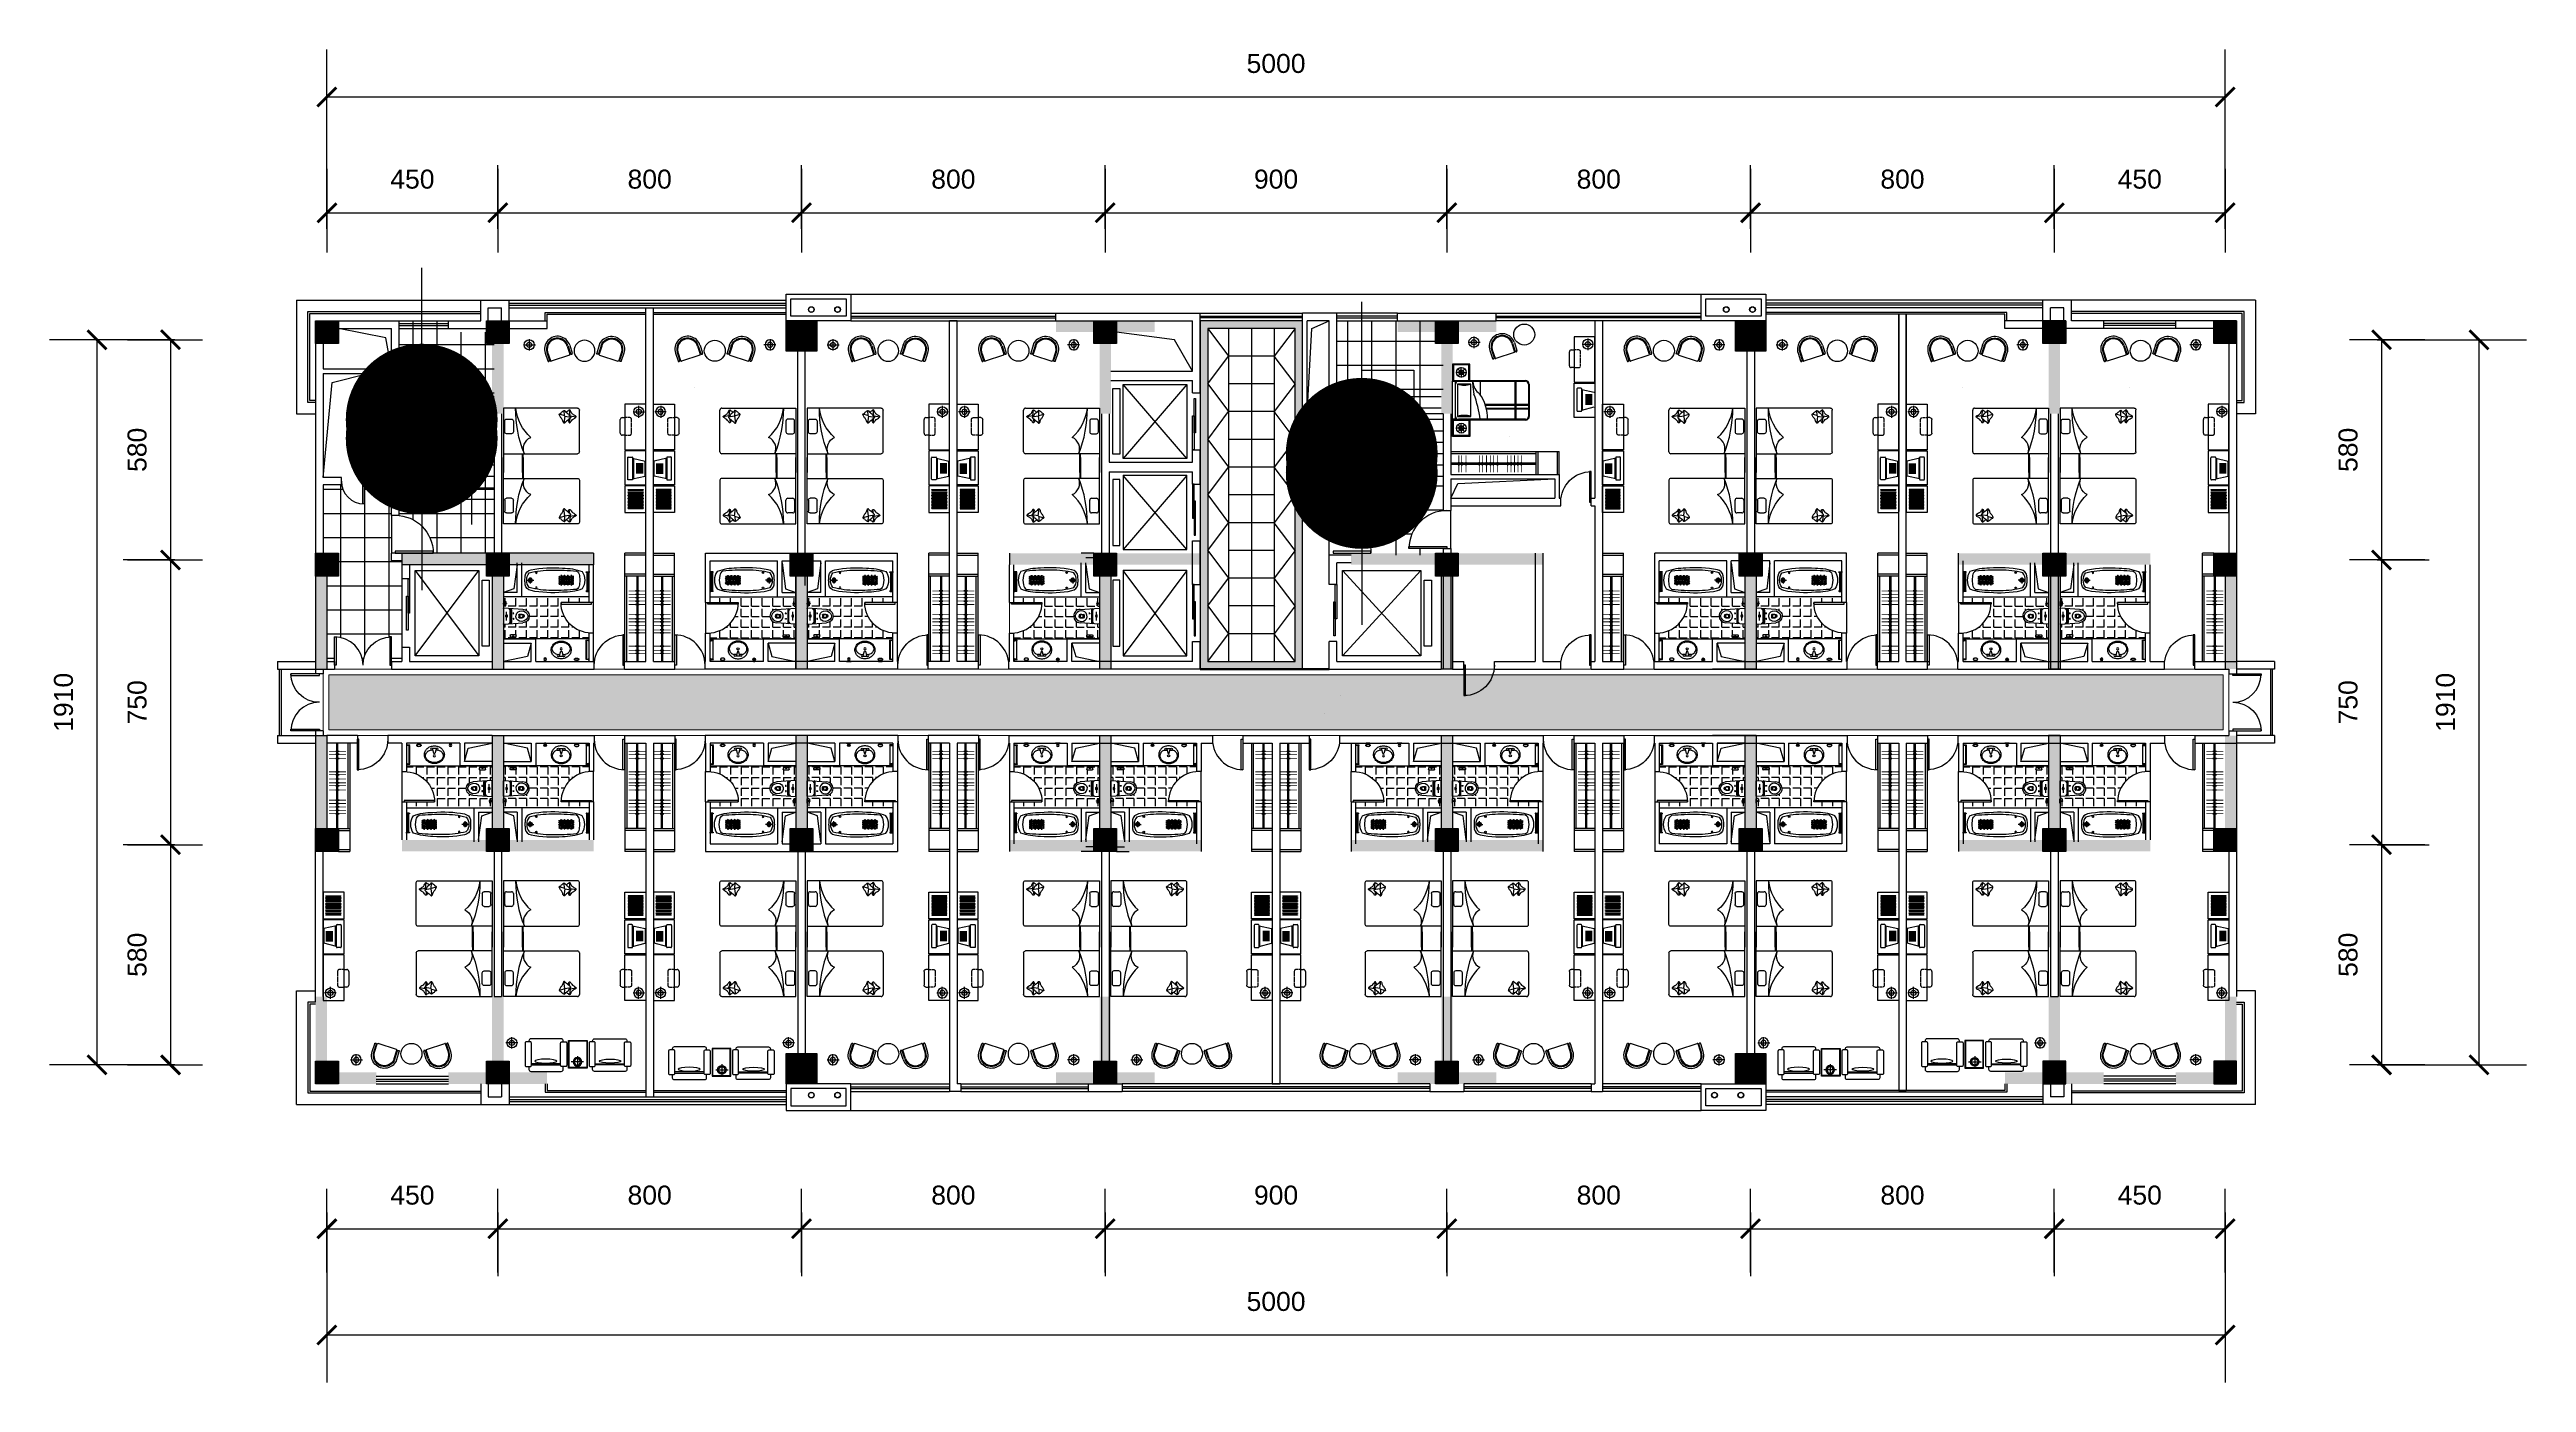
# Model space of a CAD drawing. Header units: centimetres. Extents: x 8510 to 15034, y -974 to 2536.
import ezdxf

# ---------------------------------------------------------------- set-up
doc = ezdxf.new("R2010")
doc.units = ezdxf.units.CM
doc.header["$PDMODE"] = 35
doc.header["$PDSIZE"] = -2
doc.linetypes.add('ACAD_ISO02W100', pattern=[15, 12, -3])
doc.linetypes.add('HIDDEN', pattern=[0.375, 0.25, -0.125, 0, 0])
for name, color, linetype in [('3', 5, 'Continuous'), ('4', 4, 'Continuous'), ('5', 5, 'Continuous'), ('AXIS', 3, 'Continuous'), ('BH', 3, 'Continuous'), ('DEBAN', 8, 'Continuous'), ('J', 2, 'Continuous'), ('L5', 5, 'Continuous'), ('P5', 5, 'Continuous'), ('填充', 4, 'Continuous'), ('楼梯', 6, 'Continuous'), ('灰', 8, 'Continuous'), ('窗线', 2, 'Continuous'), ('轴线', 1, 'Continuous')]:
    doc.layers.add(name, color=color, linetype=linetype)
doc.layers.add('图层1', color=8, linetype='Continuous', lineweight=5)
doc.layers.add('家具', color=6, linetype='Continuous', lineweight=9)
doc.styles.get("Standard").update_dxf_attribs({"font": 'arial.ttf'})
doc.styles.add('文3.5', font='', dxfattribs={"height": 3.5})
doc.styles.get('文3.5').set_extended_font_data('PMingLiU')
doc.dimstyles.new('副本A3', dxfattribs={"dimscale": 100, "dimtxt": 2.5, "dimasz": 2.5, "dimexe": 1.25, "dimexo": 0.625, "dimtad": 1, "dimdec": 0, "dimtxsty": 'Standard', "dimblk": 'ARCHTICK', "dimcen": 2.5, "dimclrd": 2, "dimclre": 2, "dimclrt": 3, "dimadec": 0, "dimazin": 0, "dimtfac": 1, "dimtdec": 0, "dimtmove": 2, "dimatfit": 3, "dimldrblk": 'DOT', "dimfxl": 1, "dimarcsym": 0})
pattern_1 = [(0, (-25330.53, 679.627), (0, 63.5), []), (90, (-25330.53, 679.627), (-63.5, 4e-15), [])]

# ---------------------------------------------------------------- blocks, each defined once
blk = doc.blocks.new('1')
at = {"layer": '楼梯'}
blk.add_lwpolyline([(3443, 18715), (2693, 18715), (2693, 18755), (3443, 18755)], close=True, dxfattribs=at)
blk.add_arc((3443, 18715), 750, 90, 180, dxfattribs=at)
blk = doc.blocks.new('_ArchTick')
at = {"color": 0, "linetype": 'ByBlock', "const_width": 0.15}
blk.add_lwpolyline([(-0.5, -0.5), (0.5, 0.5)], dxfattribs=at)
blk = doc.blocks.new('*D119')
at = {"layer": 'Defpoints', "color": 0, "transparency": 16777216}
for p in [(9240.6, -464.5), (9690.6, -464.5), (9690.6, -569.3)]:
    blk.add_point(p, dxfattribs=at)
at = {"layer": '轴线', "color": 0, "lineweight": -2, "transparency": 16777216}
for p, q in [((9240.6, -527), (9240.6, -694.3)), ((9240.6, -569.3), (9690.6, -569.3)), ((9690.6, -527), (9690.6, -694.3))]:
    blk.add_line(p, q, dxfattribs=at)
at = {"layer": '轴线', "color": 0, "lineweight": -2, "transparency": 16777216, "xscale": 50, "yscale": 50, "zscale": 50, "rotation": 180}
blk.add_blockref('_ArchTick', (9240.6, -569.3), dxfattribs=at)
at = {"layer": '轴线', "color": 0, "lineweight": -2, "transparency": 16777216, "xscale": 50, "yscale": 50, "zscale": 50}
blk.add_blockref('_ArchTick', (9690.6, -569.3), dxfattribs=at)
at = {"layer": '轴线', "color": 0, "transparency": 16777216, "insert": (9465.6, -481.2), "char_height": 50, "attachment_point": 5}
blk.add_mtext('450', dxfattribs=at)
blk = doc.blocks.new('_Dot')
at = {"color": 0, "linetype": 'ByBlock', "lineweight": -2}
blk.add_line((-0.5, 0), (-1, 0), dxfattribs=at)
at = {"color": 0, "linetype": 'ByBlock', "const_width": 0.5}
blk.add_lwpolyline([(-0.25, 0, 1), (0.25, 0, 1)], format="xyb", close=True, dxfattribs=at)
blk = doc.blocks.new('*D118')
at = {"layer": 'Defpoints', "color": 0, "transparency": 16777216}
for p in [(9690.6, -464.5), (10490.6, -464.5), (10490.6, -569.3)]:
    blk.add_point(p, dxfattribs=at)
at = {"layer": '轴线', "color": 0, "lineweight": -2, "transparency": 16777216}
for p, q in [((9690.6, -527), (9690.6, -694.3)), ((9690.6, -569.3), (10490.6, -569.3)), ((10490.6, -527), (10490.6, -694.3))]:
    blk.add_line(p, q, dxfattribs=at)
at = {"layer": '轴线', "color": 0, "lineweight": -2, "transparency": 16777216, "xscale": 50, "yscale": 50, "zscale": 50, "rotation": 180}
blk.add_blockref('_ArchTick', (9690.6, -569.3), dxfattribs=at)
at = {"layer": '轴线', "color": 0, "lineweight": -2, "transparency": 16777216, "xscale": 50, "yscale": 50, "zscale": 50}
blk.add_blockref('_ArchTick', (10490.6, -569.3), dxfattribs=at)
at = {"layer": '轴线', "color": 0, "transparency": 16777216, "insert": (10090.6, -481.2), "char_height": 50, "attachment_point": 5}
blk.add_mtext('800', dxfattribs=at)
blk = doc.blocks.new('*D117')
at = {"layer": 'Defpoints', "color": 0, "transparency": 16777216}
for p in [(10490.6, -464.5), (11290.6, -464.5), (11290.6, -569.3)]:
    blk.add_point(p, dxfattribs=at)
at = {"layer": '轴线', "color": 0, "lineweight": -2, "transparency": 16777216}
for p, q in [((10490.6, -527), (10490.6, -694.3)), ((10490.6, -569.3), (11290.6, -569.3)), ((11290.6, -527), (11290.6, -694.3))]:
    blk.add_line(p, q, dxfattribs=at)
at = {"layer": '轴线', "color": 0, "lineweight": -2, "transparency": 16777216, "xscale": 50, "yscale": 50, "zscale": 50, "rotation": 180}
blk.add_blockref('_ArchTick', (10490.6, -569.3), dxfattribs=at)
at = {"layer": '轴线', "color": 0, "lineweight": -2, "transparency": 16777216, "xscale": 50, "yscale": 50, "zscale": 50}
blk.add_blockref('_ArchTick', (11290.6, -569.3), dxfattribs=at)
at = {"layer": '轴线', "color": 0, "transparency": 16777216, "insert": (10890.6, -481.2), "char_height": 50, "attachment_point": 5}
blk.add_mtext('800', dxfattribs=at)
blk = doc.blocks.new('*D116')
at = {"layer": 'Defpoints', "color": 0, "transparency": 16777216}
for p in [(11290.6, -464.5), (12190.6, -464.5), (12190.6, -569.3)]:
    blk.add_point(p, dxfattribs=at)
at = {"layer": '轴线', "color": 0, "lineweight": -2, "transparency": 16777216}
for p, q in [((11290.6, -527), (11290.6, -694.3)), ((11290.6, -569.3), (12190.6, -569.3)), ((12190.6, -527), (12190.6, -694.3))]:
    blk.add_line(p, q, dxfattribs=at)
at = {"layer": '轴线', "color": 0, "lineweight": -2, "transparency": 16777216, "xscale": 50, "yscale": 50, "zscale": 50, "rotation": 180}
blk.add_blockref('_ArchTick', (11290.6, -569.3), dxfattribs=at)
at = {"layer": '轴线', "color": 0, "lineweight": -2, "transparency": 16777216, "xscale": 50, "yscale": 50, "zscale": 50}
blk.add_blockref('_ArchTick', (12190.6, -569.3), dxfattribs=at)
at = {"layer": '轴线', "color": 0, "transparency": 16777216, "insert": (11740.6, -481.2), "char_height": 50, "attachment_point": 5}
blk.add_mtext('900', dxfattribs=at)
blk = doc.blocks.new('*D115')
at = {"layer": 'Defpoints', "color": 0, "transparency": 16777216}
for p in [(12190.6, -464.5), (12990.6, -464.5), (12990.6, -569.3)]:
    blk.add_point(p, dxfattribs=at)
at = {"layer": '轴线', "color": 0, "lineweight": -2, "transparency": 16777216}
for p, q in [((12190.6, -527), (12190.6, -694.3)), ((12190.6, -569.3), (12990.6, -569.3)), ((12990.6, -527), (12990.6, -694.3))]:
    blk.add_line(p, q, dxfattribs=at)
at = {"layer": '轴线', "color": 0, "lineweight": -2, "transparency": 16777216, "xscale": 50, "yscale": 50, "zscale": 50, "rotation": 180}
blk.add_blockref('_ArchTick', (12190.6, -569.3), dxfattribs=at)
at = {"layer": '轴线', "color": 0, "lineweight": -2, "transparency": 16777216, "xscale": 50, "yscale": 50, "zscale": 50}
blk.add_blockref('_ArchTick', (12990.6, -569.3), dxfattribs=at)
at = {"layer": '轴线', "color": 0, "transparency": 16777216, "insert": (12590.6, -481.2), "char_height": 50, "attachment_point": 5}
blk.add_mtext('800', dxfattribs=at)
blk = doc.blocks.new('*D114')
at = {"layer": 'Defpoints', "color": 0, "transparency": 16777216}
for p in [(12990.6, -464.5), (13790.6, -464.5), (13790.6, -569.3)]:
    blk.add_point(p, dxfattribs=at)
at = {"layer": '轴线', "color": 0, "lineweight": -2, "transparency": 16777216}
for p, q in [((12990.6, -527), (12990.6, -694.3)), ((12990.6, -569.3), (13790.6, -569.3)), ((13790.6, -527), (13790.6, -694.3))]:
    blk.add_line(p, q, dxfattribs=at)
at = {"layer": '轴线', "color": 0, "lineweight": -2, "transparency": 16777216, "xscale": 50, "yscale": 50, "zscale": 50, "rotation": 180}
blk.add_blockref('_ArchTick', (12990.6, -569.3), dxfattribs=at)
at = {"layer": '轴线', "color": 0, "lineweight": -2, "transparency": 16777216, "xscale": 50, "yscale": 50, "zscale": 50}
blk.add_blockref('_ArchTick', (13790.6, -569.3), dxfattribs=at)
at = {"layer": '轴线', "color": 0, "transparency": 16777216, "insert": (13390.6, -481.2), "char_height": 50, "attachment_point": 5}
blk.add_mtext('800', dxfattribs=at)
blk = doc.blocks.new('*D113')
at = {"layer": 'Defpoints', "color": 0, "transparency": 16777216}
for p in [(13790.6, -464.5), (14240.6, -464.5), (14240.6, -569.3)]:
    blk.add_point(p, dxfattribs=at)
at = {"layer": '轴线', "color": 0, "lineweight": -2, "transparency": 16777216}
for p, q in [((13790.6, -527), (13790.6, -694.3)), ((13790.6, -569.3), (14240.6, -569.3)), ((14240.6, -527), (14240.6, -694.3))]:
    blk.add_line(p, q, dxfattribs=at)
at = {"layer": '轴线', "color": 0, "lineweight": -2, "transparency": 16777216, "xscale": 50, "yscale": 50, "zscale": 50, "rotation": 180}
blk.add_blockref('_ArchTick', (13790.6, -569.3), dxfattribs=at)
at = {"layer": '轴线', "color": 0, "lineweight": -2, "transparency": 16777216, "xscale": 50, "yscale": 50, "zscale": 50}
blk.add_blockref('_ArchTick', (14240.6, -569.3), dxfattribs=at)
at = {"layer": '轴线', "color": 0, "transparency": 16777216, "insert": (14015.6, -481.2), "char_height": 50, "attachment_point": 5}
blk.add_mtext('450', dxfattribs=at)
blk = doc.blocks.new('9')
at = {"layer": '5'}
for p, q in [((-325783, -98280), (-325730, -98280)), ((-325730, -98295), (-325783, -98295)), ((-325774, -98780), (-325774, -98295)), ((-325768, -98780), (-325768, -98295)), ((-325742, -98780), (-325742, -98295)), ((-325736, -98780), (-325736, -98295)), ((-325730, -98280), (-325730, -98295)), ((-325714, -98277), (-325714, -98298)), ((-325712, -98275), (-325712, -98300)), ((-325710, -98261), (-325710, -98537)), ((-325730, -98780), (-325783, -98780)), ((-325783, -98795), (-325730, -98795)), ((-325730, -98795), (-325730, -98780)), ((-325714, -98798), (-325714, -98777)), ((-325712, -98800), (-325712, -98775)), ((-325710, -98537), (-325710, -98813))]:
    blk.add_line(p, q, dxfattribs=at)
for centre, radius, start, end in [((-325783, -98287), 7.5, 89.99723, 270.0039), ((-325713, -98327), 50.6, 91.36349, 109.87582), ((-325713, -98247), 50.6, 250.12598, 268.63471), ((-325712, -98277), 2, 90, 180), ((-325712, -98298), 2, 180, 270), ((-325710, -98275), 2, 90, 180), ((-325710, -98300), 2, 180, 270), ((-325783, -98787), 7.5, 89.9961, 270.00277), ((-325713, -98827), 50.6, 91.36529, 109.87402), ((-325713, -98747), 50.6, 250.12418, 268.63651), ((-325712, -98777), 2, 90, 180), ((-325712, -98798), 2, 180, 270), ((-325710, -98775), 2, 90, 180), ((-325710, -98800), 2, 180, 270)]:
    blk.add_arc(centre, radius, start, end, dxfattribs=at)
blk = doc.blocks.new('8')
at = {"layer": '5'}
for p, q in [((-323082, -96703), (-323207, -96716)), ((-322957, -96716), (-323082, -96703)), ((-323006, -98013), (-323167, -98013)), ((-323082, -98085), (-323082, -97920))]:
    blk.add_line(p, q, dxfattribs=at)
for centre, radius in [((-323194, -97022), 15.7), ((-323194, -97110), 15.7), ((-323194, -97195), 15.7), ((-323193, -96931), 15.7), ((-323172, -96978), 15.7), ((-323172, -97067), 15.7), ((-323171, -96886), 15.7), ((-323170, -97153), 15.7), ((-323152, -96931), 15.7), ((-323150, -97022), 15.7), ((-323150, -97110), 15.7), ((-323150, -97195), 15.7), ((-323130, -97153), 15.7), ((-323130, -96886), 15.7), ((-323128, -96978), 15.7), ((-323128, -97067), 15.7), ((-323110, -97110), 15.7), ((-323110, -96930), 15.7), ((-323109, -97020), 15.7), ((-323105, -97196), 15.7), ((-323084, -97153), 15.7), ((-323082, -96886), 15.7), ((-323082, -96978), 15.7), ((-323082, -97067), 15.7), ((-323059, -97196), 15.7), ((-323055, -97020), 15.7), ((-323054, -96930), 15.7), ((-323054, -97110), 15.7), ((-323036, -96978), 15.7), ((-323036, -97067), 15.7), ((-323034, -96886), 15.7), ((-323034, -97153), 15.7), ((-323014, -97022), 15.7), ((-323014, -97110), 15.7), ((-323014, -97195), 15.7), ((-323012, -96931), 15.7), ((-322993, -96886), 15.7), ((-322994, -97153), 15.7), ((-322992, -96978), 15.7), ((-322992, -97067), 15.7), ((-322971, -96931), 15.7), ((-322970, -97022), 15.7), ((-322970, -97110), 15.7), ((-322970, -97195), 15.7), ((-323283, -97852), 20.2), ((-323172, -97241), 15.7), ((-323128, -97241), 15.7), ((-323082, -97241), 15.7), ((-323036, -97241), 15.7), ((-322992, -97241), 15.7), ((-322881, -97852), 20.2), ((-323082, -98013), 55), ((-323082, -98013), 33.2)]:
    blk.add_circle(centre, radius, dxfattribs=at)
for centre, radius, start, end in [((-320522, -97433), 2889, 174.56406, 191.16837), ((-321999, -97132), 1399, 159.7224, 181.13194), ((-318001, -97342), 5350, 174.11665, 181.13722), ((-323190, -96867), 152, 96.34581, 151.0816), ((-323081, -96987), 411, 90.07241, 124.04031), ((-323082, -96987), 411, 55.95969, 89.92759), ((-322974, -96867), 152, 28.9184, 83.65419), ((-324165, -97132), 1399, 358.86806, 20.2776), ((-328163, -97342), 5350, 358.86278, 5.88335), ((-325642, -97433), 2889, 348.83163, 5.43594), ((-321063, -97457), 2287, 179.78746, 194.77114), ((-325101, -97457), 2287, 345.22886, 0.21254), ((-323173, -97962), 186, 189.5382, 261.26967), ((-323099, -97840), 265, 228.73676, 273.73307), ((-323085, -97260), 893, 262.52933, 270.19746), ((-323065, -97840), 265, 266.26693, 311.26324), ((-323079, -97260), 893, 269.80254, 277.47067), ((-322991, -97962), 186, 278.73033, 350.4618)]:
    blk.add_arc(centre, radius, start, end, dxfattribs=at)
blk = doc.blocks.new('A$C0AD875A0')
at = {"layer": 'BH'}
for p, q in [((226, 117), (157, 117)), ((248, 204), (219, 88)), ((307, 73), (219, 73)), ((277, 204), (248, 204)), ((307, 88), (277, 204)), ((369, 117), (299, 117))]:
    blk.add_line(p, q, dxfattribs=at)
blk.add_lwpolyline([(0, 234, 0.109452), (20, 146, 0.102376), (77, 68, 0.093737), (161, 18, 0.088426), (263, 0, 0.088426), (365, 18, 0.093737), (449, 68, 0.102376), (506, 146, 0.109452), (526, 234, 0.109452), (506, 322, 0.102376), (449, 399, 0.093737), (365, 449, 0.088426), (263, 467, 0.088426), (161, 449, 0.093737), (77, 399, 0.102376), (20, 322, 0.109452)], format="xyb", close=True, dxfattribs=at)
for centre in [(190, 88), (263, 263), (336, 88)]:
    blk.add_circle(centre, 29.2, dxfattribs=at)
for centre, radius, start, end in [((162, 263), 133, 151.0888, 180), ((162, 263), 133, 180, 208.9112), ((211, 236), 188, 126.8699, 151.0888), ((211, 290), 188, 208.9112, 233.1301), ((242, 194), 241, 107.25794, 126.8699), ((242, 332), 241, 233.1301, 236.09549), ((157, 204), 87.6, 236.09549, 270), ((263, 128), 311, 90, 107.25794), ((263, 128), 311, 72.74206, 90), ((284, 194), 241, 53.1301, 72.74206), ((369, 204), 87.6, 270, 302.25981), ((315, 290), 188, 302.25981, 331.0888), ((315, 236), 188, 28.9112, 53.1301), ((364, 263), 133, 0, 28.9112), ((364, 263), 133, 331.0888, 0)]:
    blk.add_arc(centre, radius, start, end, dxfattribs=at)
blk = doc.blocks.new('4')
at = {"layer": '5'}
for p, q in [((-325729, -96758), (-325789, -96758)), ((-325789, -96768), (-325787, -96768)), ((-325777, -96768), (-325787, -96768)), ((-325787, -96768), (-325787, -97258)), ((-325777, -97258), (-325777, -96768)), ((-325777, -96768), (-325729, -96768)), ((-325729, -96758), (-325729, -96768)), ((-325711, -96747), (-325711, -96778)), ((-325707, -96732), (-325707, -97286)), ((-325707, -96745), (-325707, -96780)), ((-325787, -97258), (-325789, -97258)), ((-325789, -97268), (-325729, -97268)), ((-325777, -97258), (-325787, -97258)), ((-325729, -97258), (-325777, -97258)), ((-325729, -97258), (-325729, -97268)), ((-325711, -97247), (-325711, -97278)), ((-325707, -97245), (-325707, -97280))]:
    blk.add_line(p, q, dxfattribs=at)
for centre, radius, start, end in [((-325786, -96763), 5.75, 119.60202, 240.39798), ((-325711, -96768), 21.2, 89.52525, 149.6598), ((-325711, -96757), 21.2, 210.31948, 270.49547), ((-325707, -96749), 3.8, 87.50244, 151.83199), ((-325707, -96776), 3.8, 208.16801, 272.49756), ((-325786, -97263), 5.75, 119.60202, 240.39798), ((-325711, -97268), 21.2, 89.52525, 149.6598), ((-325711, -97257), 21.2, 210.31948, 270.49547), ((-325707, -97249), 3.8, 87.50244, 151.83199), ((-325707, -97276), 3.8, 208.16801, 272.49756)]:
    blk.add_arc(centre, radius, start, end, dxfattribs=at)
blk = doc.blocks.new('2')
at = {"layer": '5'}
for p, q in [((-327289, -96717), (-327229, -96717)), ((-327214, -96720), (-327245, -96720)), ((-327234, -96739), (-327234, -96749)), ((-327234, -96739), (-327234, -96739)), ((-327224, -96741), (-327234, -96741)), ((-327234, -96749), (-327234, -96749)), ((-327229, -96717), (-327169, -96717)), ((-327224, -96749), (-327225, -96749)), ((-327224, -96739), (-327224, -96749)), ((-327224, -96739), (-327224, -96739))]:
    blk.add_line(p, q, dxfattribs=at)
for radius in [35, 33, 27, 25]:
    blk.add_circle((-327229, -96774), radius, dxfattribs=at)
for centre, radius, start, end in [((-327243, -96717), 3.8, 177.50244, 241.83199), ((-327223, -96720), 21.2, 179.50453, 239.68052), ((-327229, -96752), 14.6, 69.99763, 110.00237), ((-327235, -96720), 21.2, 300.3402, 0.47475), ((-327215, -96717), 3.8, 298.16801, 2.49756)]:
    blk.add_arc(centre, radius, start, end, dxfattribs=at)
blk = doc.blocks.new('3')
at = {"layer": '5'}
for p, q in [((-326310, -96716), (-326261, -96716)), ((-326276, -96720), (-326245, -96720)), ((-326256, -96738), (-326266, -96738)), ((-326266, -96738), (-326266, -96746)), ((-326261, -96716), (-326215, -96716)), ((-326256, -96738), (-326256, -96746))]:
    blk.add_line(p, q, dxfattribs=at)
for centre, radius, start, end in [((-326275, -96716), 3.8, 177.50244, 241.83199), ((-326255, -96720), 21.2, 179.50453, 239.68052), ((-326267, -96720), 21.2, 300.31948, 0.49547), ((-326247, -96716), 3.8, 298.16801, 2.49756)]:
    blk.add_arc(centre, radius, start, end, dxfattribs=at)
at = {"layer": '5', "extrusion": (0, 0, -1)}
blk.add_ellipse((-326261, -96775), major_axis=(-60, 0), ratio=0.49598, start_param=3.141593, end_param=9.424778, dxfattribs=at)
at = {"layer": '5'}
blk.add_open_spline([(-326202, -96775), (-326202, -96777), (-326202, -96779), (-326204, -96783), (-326205, -96785), (-326209, -96789), (-326211, -96791), (-326216, -96794), (-326219, -96795), (-326225, -96798), (-326228, -96799), (-326236, -96801), (-326240, -96802), (-326248, -96803), (-326252, -96804), (-326260, -96804), (-326264, -96804), (-326274, -96803), (-326279, -96803), (-326289, -96801), (-326294, -96799), (-326302, -96796), (-326306, -96794), (-326311, -96790), (-326313, -96788), (-326317, -96785), (-326318, -96783), (-326320, -96779), (-326320, -96777), (-326320, -96773), (-326319, -96771), (-326317, -96767), (-326316, -96765), (-326312, -96761), (-326310, -96759), (-326304, -96756), (-326301, -96754), (-326294, -96752), (-326291, -96750), (-326283, -96749), (-326279, -96748), (-326270, -96747), (-326266, -96747), (-326257, -96747), (-326253, -96747), (-326244, -96748), (-326240, -96748), (-326232, -96750), (-326229, -96751), (-326222, -96754), (-326219, -96755), (-326213, -96758), (-326211, -96760), (-326207, -96764), (-326205, -96766), (-326203, -96770), (-326202, -96772), (-326202, -96774), (-326202, -96775), (-326202, -96775)], degree=3, knots=[0, 0, 0, 0, 0.212569, 0.212569, 0.425137, 0.425137, 0.637706, 0.637706, 0.850274, 0.850274, 1.062843, 1.062843, 1.275411, 1.275411, 1.48798, 1.48798, 1.700548, 1.700548, 1.97117, 1.97117, 2.241791, 2.241791, 2.512412, 2.512412, 2.731114, 2.731114, 2.949816, 2.949816, 3.168518, 3.168518, 3.38722, 3.38722, 3.605922, 3.605922, 3.824624, 3.824624, 4.043326, 4.043326, 4.262028, 4.262028, 4.48073, 4.48073, 4.699432, 4.699432, 4.918134, 4.918134, 5.136836, 5.136836, 5.355538, 5.355538, 5.57424, 5.57424, 5.792942, 5.792942, 6.011644, 6.011644, 6.230346, 6.230346, 6.283185, 6.283185, 6.283185, 6.283185], dxfattribs=at)
blk = doc.blocks.new('6')
at = {"layer": '5'}
for p, q in [((-327750, -97420), (-327750, -97372)), ((-327750, -97372), (-327677, -97372)), ((-327593, -97426), (-327744, -97426)), ((-327740, -97374), (-327740, -97377)), ((-327740, -97374), (-327673, -97374)), ((-327740, -97377), (-327673, -97377)), ((-327723, -97323), (-327669, -97323)), ((-327702, -97374), (-327702, -97377)), ((-327655, -97326), (-327683, -97326)), ((-327677, -97372), (-327677, -97389)), ((-327673, -97343), (-327673, -97391)), ((-327664, -97343), (-327673, -97343)), ((-327669, -97323), (-327615, -97323)), ((-327664, -97343), (-327664, -97391)), ((-327664, -97374), (-327599, -97374)), ((-327664, -97377), (-327599, -97377)), ((-327660, -97389), (-327660, -97372)), ((-327660, -97372), (-327588, -97372)), ((-327599, -97374), (-327599, -97377)), ((-327588, -97372), (-327588, -97420))]:
    blk.add_line(p, q, dxfattribs=at)
for centre, radius, start, end in [((-327744, -97420), 5.54, 181.38637, 268.61363), ((-327681, -97323), 3.42, 177.50244, 241.83199), ((-327664, -97327), 19.1, 179.50453, 239.68052), ((-327669, -97389), 8.59, 180, 0), ((-327669, -97388), 5.18, 209.60202, 330.39798), ((-327674, -97327), 19.1, 300.3402, 0.47475), ((-327656, -97323), 3.42, 298.16801, 2.49756), ((-327593, -97420), 5.4, 270.03278, 359.96722)]:
    blk.add_arc(centre, radius, start, end, dxfattribs=at)
blk = doc.blocks.new('7')
at = {"layer": '5'}
for p, q in [((-327912, -98043), (-327912, -97983)), ((-327912, -98103), (-327912, -98043)), ((-327908, -98028), (-327908, -98059)), ((-327890, -98038), (-327836, -98038)), ((-327890, -98038), (-327890, -98048)), ((-327890, -98048), (-327836, -98048)), ((-327855, -97990), (-327851, -97990)), ((-327855, -97990), (-327855, -98038)), ((-327855, -98097), (-327855, -98048)), ((-327855, -98097), (-327851, -98097)), ((-327851, -97990), (-327851, -98038)), ((-327851, -98097), (-327851, -98048))]:
    blk.add_line(p, q, dxfattribs=at)
for centre, radius, start, end in [((-327911, -98030), 3.8, 28.16801, 92.49756), ((-327911, -98057), 3.8, 267.50244, 331.83199), ((-327908, -98049), 21.2, 30.3402, 90.47475), ((-327908, -98038), 21.2, 269.50453, 329.68052), ((-327839, -98043), 5.75, 299.60202, 60.39798)]:
    blk.add_arc(centre, radius, start, end, dxfattribs=at)
blk = doc.blocks.new('5')
at = {"layer": '5'}
for p, q in [((-327911, -97735), (-327911, -97535)), ((-327911, -97934), (-327911, -97735)), ((-327901, -97525), (-327401, -97557)), ((-327862, -97736), (-327796, -97736)), ((-327848, -97714), (-327848, -97758)), ((-327823, -97704), (-327838, -97704)), ((-327838, -97768), (-327823, -97768)), ((-327829, -97622), (-327829, -97850)), ((-327813, -97758), (-327813, -97714)), ((-327764, -97535), (-327764, -97548)), ((-327732, -97577), (-327732, -97735)), ((-327732, -97735), (-327732, -97892)), ((-327716, -97735), (-327716, -97566)), ((-327716, -97903), (-327716, -97735)), ((-327698, -97901), (-327698, -97568)), ((-327637, -97664), (-327666, -97664)), ((-327637, -97808), (-327666, -97808)), ((-327651, -97683), (-327651, -97645)), ((-327651, -97790), (-327651, -97828)), ((-327508, -97735), (-327508, -97698)), ((-327508, -97771), (-327508, -97735)), ((-327498, -97688), (-327419, -97688)), ((-327419, -97781), (-327498, -97781)), ((-327484, -97692), (-327484, -97778)), ((-327450, -97692), (-327484, -97692)), ((-327484, -97692), (-327440, -97692)), ((-327484, -97778), (-327484, -97692)), ((-327440, -97778), (-327484, -97778)), ((-327469, -97692), (-327424, -97692)), ((-327424, -97778), (-327469, -97778)), ((-327406, -97692), (-327450, -97692)), ((-327450, -97778), (-327406, -97778)), ((-327400, -97732), (-327400, -97738)), ((-327384, -97738), (-327384, -97732)), ((-327366, -97738), (-327366, -97732)), ((-327401, -97912), (-327901, -97944)), ((-327764, -97921), (-327764, -97934))]:
    blk.add_line(p, q, dxfattribs=at)
for centre in [(-327651, -97664), (-327651, -97808)]:
    blk.add_circle(centre, 9.53, dxfattribs=at)
for centre, radius, start, end in [((-327901, -97535), 10, 86.37411, 180), ((-327838, -97714), 10, 90, 180), ((-327838, -97758), 10, 180, 270), ((-327823, -97714), 10, 0, 90), ((-327823, -97758), 10, 270, 0), ((-327760, -97562), 14.4, 29.84213, 104.26527), ((-327730, -97559), 18.1, 168.69266, 262.01589), ((-327711, -97543), 23.1, 165.45125, 257.66163), ((-327728, -97568), 30, 0, 90), ((-327446, -97736), 138, 107.95051, 274.88977), ((-327498, -97698), 10, 90, 180), ((-327498, -97771), 10, 180, 270), ((-327433, -97762), 167, 23.83546, 109.49888), ((-327440, -97732), 40, 0, 90), ((-327440, -97738), 40, 270, 0), ((-327433, -97707), 167, 269.57886, 344.64064), ((-327424, -97732), 40, 0, 90), ((-327424, -97738), 40, 270, 0), ((-327406, -97732), 40, 0, 90), ((-327406, -97738), 40, 270, 0), ((-327415, -97740), 184, 1.77454, 85.63448), ((-327404, -97739), 173, 271.0304, 1.56058), ((-327344, -97733), 74.7, 345.52156, 30.95564), ((-327901, -97934), 10, 180, 273.62589), ((-327760, -97907), 14.4, 255.73473, 330.15787), ((-327730, -97910), 18.1, 97.98411, 191.30734), ((-327711, -97926), 23.1, 102.33837, 194.54875), ((-327728, -97901), 30, 270, 0)]:
    blk.add_arc(centre, radius, start, end, dxfattribs=at)
blk = doc.blocks.new('13')
at = {"layer": '5'}
for p, q in [((-327333, -96330, 590), (-328533, -96330, 590)), ((-328533, -96330, 590), (-328533, -96880, 590)), ((-328490, -96521, 590), (-328176, -96521, 590)), ((-328338, -96668, 590), (-328338, -96367, 590)), ((-327333, -96880, 590), (-327333, -96330, 590)), ((-328533, -96880, 590), (-327333, -96880, 590)), ((-328184, -96953, 590), (-328184, -96880, 590)), ((-327770, -97003, 590), (-328134, -97003, 590)), ((-327720, -96880, 590), (-327720, -96953, 590))]:
    blk.add_line(p, q, dxfattribs=at)
at = {"layer": '5', "linetype": 'ACAD_ISO02W100', "ltscale": 5}
for p, q in [((-328184, -96758, 590), (-328184, -96880, 590)), ((-327770, -96708, 590), (-328134, -96708, 590)), ((-327720, -96880, 590), (-327720, -96758, 590))]:
    blk.add_line(p, q, dxfattribs=at)
at = {"layer": '5'}
for radius in [132, 66.8]:
    blk.add_circle((-328338, -96519, 590), radius, dxfattribs=at)
at = {"layer": '5', "linetype": 'ACAD_ISO02W100', "ltscale": 5}
for centre, start, end in [((-328134, -96758, 590), 90, 180), ((-327770, -96758, 590), 0, 90)]:
    blk.add_arc(centre, 50, start, end, dxfattribs=at)
at = {"layer": '5'}
for centre, start, end in [((-328134, -96953, 590), 180, 270), ((-327770, -96953, 590), 270, 0)]:
    blk.add_arc(centre, 50, start, end, dxfattribs=at)
blk = doc.blocks.new('16')
at = {"layer": 'P5'}
for p, q in [((-328680, -96435), (-328680, -98385)), ((-327530, -96385), (-328630, -96385)), ((-328478, -96630), (-328453, -96470)), ((-327480, -98385), (-327480, -96435)), ((-326830, -98385), (-326830, -96435)), ((-326780, -96385), (-325680, -96385)), ((-325831, -96630), (-325856, -96470)), ((-325630, -96435), (-325630, -98385)), ((-328478, -96630), (-328632, -96645)), ((-328477, -96782), (-328620, -96787)), ((-328488, -96792), (-328516, -96918)), ((-328478, -96630), (-328504, -96667)), ((-328466, -96772), (-328488, -96792)), ((-328478, -96630), (-328464, -96632)), ((-328466, -96772), (-328441, -96612)), ((-328466, -96772), (-328285, -96795)), ((-328406, -96639), (-328297, -96654)), ((-325844, -96772), (-326024, -96795)), ((-325903, -96639), (-326012, -96654)), ((-325844, -96772), (-325868, -96612)), ((-325831, -96630), (-325845, -96632)), ((-325844, -96772), (-325821, -96792)), ((-325832, -96782), (-325689, -96787)), ((-325831, -96630), (-325677, -96645)), ((-325831, -96630), (-325805, -96667)), ((-325821, -96792), (-325793, -96918)), ((-326930, -97865), (-327480, -97865)), ((-327330, -97865), (-326830, -97865)), ((-328680, -98385), (-327480, -98385)), ((-328390, -98304), (-328390, -98176)), ((-328340, -98126), (-328054, -98126)), ((-328054, -98354), (-328340, -98354)), ((-328004, -98176), (-328004, -98304)), ((-326930, -97885), (-327480, -97885)), ((-327480, -98385), (-326930, -98385)), ((-327330, -97885), (-326830, -97885)), ((-326830, -98385), (-327330, -98385)), ((-325630, -98385), (-326830, -98385)), ((-326306, -98176), (-326306, -98304)), ((-325970, -98126), (-326256, -98126)), ((-326256, -98354), (-325970, -98354)), ((-325920, -98304), (-325920, -98176))]:
    blk.add_line(p, q, dxfattribs=at)
for centre, radius, start, end in [((-328630, -96435), 50, 90, 180), ((-327530, -96435), 50, 360, 90), ((-326780, -96435), 50, 90, 180), ((-325680, -96435), 50, 360, 90), ((-328816, -96855), 1217, 276.4341, 318.16921), ((-328656, -94933), 3132, 269.57498, 292.07041), ((-327606, -97526), 334, 204.86259, 292.30483), ((-326703, -97526), 334, 247.69517, 335.13741), ((-325653, -94933), 3132, 247.92959, 270.42502), ((-325493, -96855), 1217, 221.83079, 263.5659), ((-328340, -98176), 50, 90, 180), ((-328340, -98304), 50, 180, 270.00001), ((-328054, -98176), 50, 360, 90), ((-328054, -98304), 50, 270.00001, 0.00001), ((-326256, -98176), 50, 90, 180), ((-326256, -98304), 50, 179.99999, 269.99999), ((-325970, -98176), 50, 360, 90), ((-325970, -98304), 50, 269.99999, 360)]:
    blk.add_arc(centre, radius, start, end, dxfattribs=at)
for points, knots in [([(-328365, -96686), (-328354, -96683), (-328330, -96676), (-328290, -96661), (-328297, -96627), (-328318, -96621), (-328340, -96598), (-328382, -96576), (-328403, -96523), (-328454, -96442), (-328489, -96519), (-328527, -96578), (-328564, -96599), (-328603, -96615), (-328646, -96647), (-328601, -96677), (-328591, -96713), (-328569, -96725), (-328562, -96732)], [302.881499, 302.881499, 302.881499, 302.881499, 365.923862, 443.495891, 486.869509, 508.121341, 551.224987, 653.577238, 722.157956, 886.957345, 954.669001, 1080.195465, 1176.186491, 1262.393992, 1325.142437, 1396.247261, 1475.918394, 1525.343184, 1525.343184, 1525.343184, 1525.343184]), ([(-325944, -96686), (-325955, -96683), (-325979, -96676), (-326019, -96661), (-326012, -96627), (-325992, -96621), (-325970, -96598), (-325928, -96576), (-325907, -96523), (-325855, -96442), (-325821, -96519), (-325782, -96578), (-325746, -96599), (-325706, -96615), (-325663, -96647), (-325708, -96677), (-325719, -96713), (-325740, -96725), (-325747, -96732)], [302.881499, 302.881499, 302.881499, 302.881499, 365.923862, 443.495891, 486.869509, 508.121341, 551.224987, 653.577238, 722.157956, 886.957345, 954.669001, 1080.195465, 1176.186491, 1262.393992, 1325.142437, 1396.247261, 1475.918394, 1525.343184, 1525.343184, 1525.343184, 1525.343184]), ([(-325812, -96913), (-325837, -96902), (-325873, -96885), (-325908, -96844), (-325949, -96830), (-325987, -96819), (-326031, -96803), (-326024, -96768), (-326004, -96763), (-325982, -96739), (-325963, -96702), (-325919, -96665), (-325867, -96584), (-325833, -96660), (-325776, -96672), (-325753, -96732), (-325719, -96756), (-325675, -96789), (-325721, -96819), (-325731, -96856), (-325771, -96876), (-325780, -96925), (-325805, -96916), (-325812, -96913)], [0, 0, 0, 0, 81.607478, 118.566056, 158.122077, 204.917363, 248.357699, 272.646925, 284.547951, 308.685993, 366.003253, 404.408455, 496.696113, 534.614641, 604.909461, 658.664435, 706.940635, 742.079765, 781.898466, 826.514301, 858.965165, 909.229441, 928.854535, 928.854535, 928.854535, 928.854535])]:
    blk.add_open_spline(points, degree=3, knots=knots, dxfattribs=at)
blk.add_spline([(-328498, -96913), (-328427, -96872), (-328400, -96847), (-328364, -96831), (-328319, -96818), (-328284, -96792), (-328290, -96769), (-328301, -96763), (-328319, -96747), (-328352, -96700), (-328378, -96673), (-328450, -96614), (-328473, -96644), (-328531, -96684), (-328560, -96729), (-328597, -96761), (-328620, -96787), (-328596, -96819), (-328571, -96856), (-328547, -96877), (-328517, -96918), (-328498, -96913)], degree=3, dxfattribs=at)
blk = doc.blocks.new('15')
at = {"layer": '5'}
for p, q in [((-326734, -97219), (-326801, -97428)), ((-326689, -97233), (-326757, -97442)), ((-326757, -97442), (-326737, -97449)), ((-326669, -97240), (-326740, -97459)), ((-326730, -97479), (-326244, -97636)), ((-326153, -97406), (-326224, -97626)), ((-326200, -97620), (-326220, -97613)), ((-326133, -97413), (-326200, -97620)), ((-326089, -97427), (-326155, -97634))]:
    blk.add_line(p, q, dxfattribs=at)
at = {"layer": '5', "extrusion": (0, 0, -1)}
for centre, major_axis, start_param, end_param in [((-326411, -97323), (-154, 302), -0.78537, 2.356223), ((-326411, -97323), (-133, 260), -0.784328, 2.357264), ((-326411, -97323), (-124, 241), -0.783289, 2.358304), ((-326779, -97435), (-16.6, 16.6), 2.668774, 5.810367), ((-326725, -97464), (-11.3, 11.3), 4.239571, 5.810367), ((-326239, -97621), (-11.3, 11.3), 2.668774, 4.239571), ((-326178, -97627), (-16.6, 16.6), 2.668774, 5.810367)]:
    blk.add_ellipse(centre, major_axis=major_axis, ratio=1, start_param=start_param, end_param=end_param, dxfattribs=at)
blk = doc.blocks.new('14')
at = {"layer": '5'}
for p, q in [((-328613, -97198), (-328311, -97198)), ((-328466, -97350), (-328466, -97036))]:
    blk.add_line(p, q, dxfattribs=at)
for radius in [132, 66.8]:
    blk.add_circle((-328464, -97198), radius, dxfattribs=at)
blk = doc.blocks.new('42')
at = {"layer": '5'}
for p, q in [((-87017, -72433), (-87017, -71733)), ((-87017, -71733), (-86467, -71733)), ((-86467, -71733), (-86467, -72433)), ((-86542, -71826), (-86934, -71826)), ((-86934, -71826), (-86934, -71837)), ((-86934, -71837), (-86542, -71837)), ((-86542, -71865), (-86934, -71865)), ((-86934, -71865), (-86934, -71875)), ((-86934, -71875), (-86542, -71875)), ((-86542, -71903), (-86934, -71903)), ((-86934, -71903), (-86934, -71914)), ((-86934, -71914), (-86542, -71914)), ((-86542, -71942), (-86934, -71942)), ((-86934, -71942), (-86934, -71953)), ((-86934, -71953), (-86542, -71953)), ((-86542, -71981), (-86934, -71981)), ((-86934, -71981), (-86934, -71992)), ((-86934, -71992), (-86542, -71992)), ((-86542, -72020), (-86934, -72020)), ((-86934, -72020), (-86934, -72030)), ((-86934, -72030), (-86542, -72030)), ((-86542, -72058), (-86934, -72058)), ((-86934, -72058), (-86934, -72069)), ((-86934, -72069), (-86542, -72069)), ((-86542, -72097), (-86934, -72097)), ((-86934, -72097), (-86934, -72108)), ((-86934, -72108), (-86542, -72108)), ((-86542, -72136), (-86934, -72136)), ((-86934, -72136), (-86934, -72147)), ((-86934, -72147), (-86542, -72147)), ((-86542, -72175), (-86934, -72175)), ((-86934, -72175), (-86934, -72185)), ((-86934, -72185), (-86542, -72185)), ((-86542, -72213), (-86934, -72213)), ((-86934, -72213), (-86934, -72224)), ((-86934, -72224), (-86542, -72224)), ((-86542, -72252), (-86934, -72252)), ((-86934, -72252), (-86934, -72263)), ((-86934, -72263), (-86542, -72263)), ((-86542, -72291), (-86934, -72291)), ((-86934, -72291), (-86934, -72301)), ((-86934, -72301), (-86542, -72301)), ((-86542, -72329), (-86934, -72329)), ((-86934, -72329), (-86934, -72340)), ((-86934, -72340), (-86542, -72340)), ((-86542, -71837), (-86542, -71826)), ((-86542, -71875), (-86542, -71865)), ((-86542, -71914), (-86542, -71903)), ((-86542, -71953), (-86542, -71942)), ((-86542, -71992), (-86542, -71981)), ((-86542, -72030), (-86542, -72020)), ((-86542, -72069), (-86542, -72058)), ((-86542, -72108), (-86542, -72097)), ((-86542, -72147), (-86542, -72136)), ((-86542, -72185), (-86542, -72175)), ((-86542, -72224), (-86542, -72213)), ((-86542, -72263), (-86542, -72252)), ((-86542, -72301), (-86542, -72291)), ((-86542, -72340), (-86542, -72329)), ((-86467, -72433), (-87017, -72433)), ((-87017, -72458), (-86467, -72458)), ((-87017, -73358), (-87017, -72458)), ((-86944, -72607), (-86944, -73177)), ((-86833, -72589), (-86926, -72589)), ((-86815, -73177), (-86815, -72607)), ((-86815, -72619), (-86487, -72693)), ((-86794, -73149), (-86794, -72628)), ((-86537, -72765), (-86719, -72765)), ((-86537, -72784), (-86719, -72784)), ((-86537, -72804), (-86719, -72804)), ((-86537, -72823), (-86719, -72823)), ((-86537, -72842), (-86719, -72842)), ((-86537, -72862), (-86719, -72862)), ((-86537, -72881), (-86719, -72881)), ((-86537, -72900), (-86719, -72900)), ((-86537, -72920), (-86719, -72920)), ((-86537, -72920), (-86719, -72920)), ((-86537, -72939), (-86719, -72939)), ((-86537, -72939), (-86719, -72939)), ((-86537, -72958), (-86719, -72958)), ((-86537, -72978), (-86719, -72978)), ((-86537, -72997), (-86719, -72997)), ((-86537, -73016), (-86719, -73016)), ((-86487, -72693), (-86487, -73081)), ((-86467, -72458), (-86467, -73358)), ((-86467, -73358), (-87017, -73358)), ((-86926, -73194), (-86833, -73194)), ((-86815, -73162), (-86487, -73081))]:
    blk.add_line(p, q, dxfattribs=at)
blk.add_circle((-88083, -75992), 276, dxfattribs=at)
for centre, start, end in [((-86926, -72607), 90, 180), ((-86833, -72607), 0, 90), ((-86926, -73177), 180, 270), ((-86833, -73177), 270, 0)]:
    blk.add_arc(centre, 17.8, start, end, dxfattribs=at)
at = {"layer": '5', "linetype": 'Continuous', "rotation": 270}
blk.add_blockref('16', (8168, -400112), dxfattribs=at)
at = {"layer": '5', "linetype": 'Continuous', "xscale": -1}
for name, p, rotation in [('13', (9863, 253950, -590), 270), ('14', (7660, 252315), 270), ('15', (239041, -173358), 180)]:
    blk.add_blockref(name, p, dxfattribs=dict(at, rotation=rotation))
at = {"layer": '5', "linetype": 'Continuous', "extrusion": (0, 0, -1), "xscale": -1, "zscale": -1, "rotation": 180}
blk.add_blockref('15', (415207, -173358), dxfattribs=at)
blk = doc.blocks.new('43')
at = {"layer": '5', "linetype": 'Continuous', "ltscale": 0.83333}
for p, q in [((-86707, -70058), (-86707, -67808)), ((-86677, -70058), (-86677, -67808))]:
    blk.add_line(p, q, dxfattribs=at)
for points, const_width in [([(-86467, -68023), (-86917, -68023)], 20), ([(-86467, -68100), (-86917, -68100)], 20), ([(-86467, -68211), (-86917, -68211)], 20), ([(-86642, -68023), (-86742, -68023)], 40), ([(-86642, -68100), (-86742, -68100)], 40), ([(-86642, -68211), (-86742, -68211)], 40), ([(-86467, -68564), (-86917, -68564)], 20), ([(-86467, -68641), (-86917, -68641)], 20), ([(-86467, -68752), (-86917, -68752)], 20), ([(-86467, -68854), (-86917, -68854)], 20), ([(-86467, -68931), (-86917, -68931)], 20), ([(-86467, -69042), (-86917, -69042)], 20), ([(-86642, -68564), (-86742, -68564)], 40), ([(-86642, -68641), (-86742, -68641)], 40), ([(-86642, -68752), (-86742, -68752)], 40), ([(-86642, -68854), (-86742, -68854)], 40), ([(-86642, -68931), (-86742, -68931)], 40), ([(-86642, -69042), (-86742, -69042)], 40), ([(-86467, -69309), (-86917, -69309)], 20), ([(-86467, -69399), (-86917, -69399)], 20), ([(-86467, -69488), (-86917, -69488)], 20), ([(-86467, -69578), (-86917, -69578)], 20), ([(-86467, -69668), (-86917, -69668)], 20), ([(-86642, -69309), (-86742, -69309)], 40), ([(-86642, -69399), (-86742, -69399)], 40), ([(-86642, -69488), (-86742, -69488)], 40), ([(-86642, -69578), (-86742, -69578)], 40), ([(-86642, -69668), (-86742, -69668)], 40)]:
    blk.add_lwpolyline(points, dxfattribs=dict(at, const_width=const_width))
at = {"layer": 'P5'}
for p, q in [((-87017, -67808), (-87017, -70658)), ((-86967, -67808), (-86967, -70058)), ((-86467, -70058), (-87017, -70058)), ((-86467, -70108), (-87017, -70108)), ((-86467, -70608), (-87017, -70608)), ((-86467, -70658), (-87017, -70658))]:
    blk.add_line(p, q, dxfattribs=at)
at = {"layer": '轴线'}
for p, q in [((-87827, -67608), (-87827, -67808)), ((-87027, -67608), (-87027, -67808))]:
    blk.add_line(p, q, dxfattribs=at)
at = {"layer": 'P5'}
blk.add_blockref('42', (0, 0), dxfattribs=at)
at = {"layer": '楼梯', "xscale": 1.066666666666667, "yscale": 1.066666666666667, "zscale": 1.066666666666667, "rotation": 90}
blk.add_blockref('1', (-67065, -71380), dxfattribs=at)
blk = doc.blocks.new('A$C1895310E')
at = {"layer": '3'}
for p, q in [((530, 2020), (1374, 2020)), ((530, 2000), (1374, 2000)), ((430, 152), (430, 1920)), ((450, 152), (450, 1920)), ((1451, 1924), (1451, 152)), ((1471, 1924), (1471, 152)), ((0, 450), (0, 0)), ((450, 450), (0, 450)), ((0, 0), (450, 0)), ((20, 430), (20, 20)), ((430, 430), (20, 430)), ((20, 20), (430, 20)), ((430, 20), (430, 430)), ((450, 0), (450, 450)), ((1451, 76), (450, 76)), ((450, 76), (450, 0)), ((1451, 0), (450, 0)), ((1451, 450), (1901, 450)), ((1451, 0), (1451, 450)), ((1451, 76), (1451, 0)), ((1901, 0), (1451, 0)), ((1471, 430), (1881, 430)), ((1471, 20), (1471, 430)), ((1881, 20), (1471, 20)), ((1881, 430), (1881, 20)), ((1901, 450), (1901, 0))]:
    blk.add_line(p, q, dxfattribs=at)
for centre, radius, start, end in [((530, 1920), 100, 90, 180), ((530, 1920), 80, 90, 180), ((1374, 1924), 96.2, 0, 90), ((1374, 1924), 76.2, 0, 90), ((526, 152), 76.2, 180, 270), ((1374, 152), 76.2, 270, 0)]:
    blk.add_arc(centre, radius, start, end, dxfattribs=at)
at = {"layer": 'BH'}
for p, q in [((216, 230), (82, 230)), ((216, 230), (121, 325)), ((216, 230), (121, 135)), ((216, 230), (216, 364)), ((216, 230), (311, 325)), ((216, 230), (216, 96)), ((216, 230), (216, 230)), ((216, 230), (216, 230)), ((216, 230), (216, 230)), ((216, 230), (311, 135)), ((216, 230), (350, 230)), ((1685, 230), (1550, 230)), ((1685, 230), (1590, 325)), ((1685, 230), (1590, 135)), ((1685, 230), (1685, 364)), ((1685, 230), (1780, 325)), ((1685, 230), (1780, 135)), ((1685, 230), (1819, 230)), ((1685, 230), (1685, 96)), ((1685, 230), (1685, 230)), ((1685, 230), (1685, 230)), ((1685, 230), (1685, 230))]:
    blk.add_line(p, q, dxfattribs=at)
for centre, radius in [((216, 230), 129), ((216, 230), 62.8), ((1685, 230), 129), ((1685, 230), 62.8)]:
    blk.add_circle(centre, radius, dxfattribs=at)
at = {"layer": 'J'}
for p, q in [((1056, 850), (1056, 2000)), ((1068, 850), (1068, 2000)), ((1080, 850), (1080, 2000)), ((1155, 886), (1155, 2000)), ((1167, 886), (1167, 2000)), ((1179, 886), (1179, 2000)), ((1441, 1672), (457, 1672)), ((1441, 1660), (457, 1660)), ((1441, 1648), (457, 1648)), ((802, 737), (450, 737)), ((526, 533), (450, 533)), ((1374, 483), (526, 483)), ((526, 483), (526, 127)), ((526, 127), (1374, 127)), ((1374, 127), (1374, 483))]:
    blk.add_line(p, q, dxfattribs=at)
for centre, radius, start, end in [((433, 951), 419, 274.87519, 325.11815), ((1408, -153), 1070, 87.6917, 126.10591), ((1749, -1919), 2660, 96.44514, 111.14822), ((526, 1753), 1219, 269.98136, 282.46674), ((-83, 305), 635, 343.7398, 16.2602), ((1984, 305), 635, 163.73979, 196.26021)]:
    blk.add_arc(centre, radius, start, end, dxfattribs=at)
blk = doc.blocks.new('*D112')
at = {"layer": 'Defpoints', "color": 0, "transparency": 16777216}
for p in [(14670, 1772.1), (14670, -137.9), (14909.2, -137.9)]:
    blk.add_point(p, dxfattribs=at)
at = {"layer": '轴线', "color": 0, "lineweight": -2, "transparency": 16777216}
for p, q in [((14732.5, 1772.1), (15034.2, 1772.1)), ((14909.2, 1772.1), (14909.2, -137.9)), ((14732.5, -137.9), (15034.2, -137.9))]:
    blk.add_line(p, q, dxfattribs=at)
at = {"layer": '轴线', "color": 0, "lineweight": -2, "transparency": 16777216, "xscale": 50, "yscale": 50, "zscale": 50}
for p, rotation in [((14909.2, 1772.1), 90), ((14909.2, -137.9), 270)]:
    blk.add_blockref('_ArchTick', p, dxfattribs=dict(at, rotation=rotation))
at = {"layer": '轴线', "color": 0, "transparency": 16777216, "insert": (14821.2, 817.1), "char_height": 50, "attachment_point": 5, "rotation": 90}
blk.add_mtext('1910', dxfattribs=at)
blk = doc.blocks.new('*D111')
at = {"layer": 'Defpoints', "color": 0, "transparency": 16777216}
for p in [(14578.5, 1192.1), (14578.5, 442.1), (14652.6, 442.1)]:
    blk.add_point(p, dxfattribs=at)
at = {"layer": '轴线', "color": 0, "lineweight": -2, "transparency": 16777216}
for p, q in [((14641, 1192.1), (14777.6, 1192.1)), ((14652.6, 1192.1), (14652.6, 442.1)), ((14641, 442.1), (14777.6, 442.1))]:
    blk.add_line(p, q, dxfattribs=at)
at = {"layer": '轴线', "color": 0, "lineweight": -2, "transparency": 16777216, "xscale": 50, "yscale": 50, "zscale": 50}
for p, rotation in [((14652.6, 1192.1), 90), ((14652.6, 442.1), 270)]:
    blk.add_blockref('_ArchTick', p, dxfattribs=dict(at, rotation=rotation))
at = {"layer": '轴线', "color": 0, "transparency": 16777216, "insert": (14564.5, 817.1), "char_height": 50, "attachment_point": 5, "rotation": 90}
blk.add_mtext('750', dxfattribs=at)
blk = doc.blocks.new('*D110')
at = {"layer": 'Defpoints', "color": 0, "transparency": 16777216}
for p in [(14578.5, 1772.1), (14578.5, 1192.1), (14652.6, 1192.1)]:
    blk.add_point(p, dxfattribs=at)
at = {"layer": '轴线', "color": 0, "lineweight": -2, "transparency": 16777216}
for p, q in [((14641, 1772.1), (14777.6, 1772.1)), ((14652.6, 1772.1), (14652.6, 1192.1)), ((14641, 1192.1), (14777.6, 1192.1))]:
    blk.add_line(p, q, dxfattribs=at)
at = {"layer": '轴线', "color": 0, "lineweight": -2, "transparency": 16777216, "xscale": 50, "yscale": 50, "zscale": 50}
for p, rotation in [((14652.6, 1772.1), 90), ((14652.6, 1192.1), 270)]:
    blk.add_blockref('_ArchTick', p, dxfattribs=dict(at, rotation=rotation))
at = {"layer": '轴线', "color": 0, "transparency": 16777216, "insert": (14564.5, 1482.1), "char_height": 50, "attachment_point": 5, "rotation": 90}
blk.add_mtext('580', dxfattribs=at)
blk = doc.blocks.new('*D109')
at = {"layer": 'Defpoints', "color": 0, "transparency": 16777216}
for p in [(14578.5, 442.1), (14578.5, -137.9), (14652.6, -137.9)]:
    blk.add_point(p, dxfattribs=at)
at = {"layer": '轴线', "color": 0, "lineweight": -2, "transparency": 16777216}
for p, q in [((14641, 442.1), (14777.6, 442.1)), ((14652.6, 442.1), (14652.6, -137.9)), ((14641, -137.9), (14777.6, -137.9))]:
    blk.add_line(p, q, dxfattribs=at)
at = {"layer": '轴线', "color": 0, "lineweight": -2, "transparency": 16777216, "xscale": 50, "yscale": 50, "zscale": 50}
for p, rotation in [((14652.6, 442.1), 90), ((14652.6, -137.9), 270)]:
    blk.add_blockref('_ArchTick', p, dxfattribs=dict(at, rotation=rotation))
at = {"layer": '轴线', "color": 0, "transparency": 16777216, "insert": (14564.5, 152.1), "char_height": 50, "attachment_point": 5, "rotation": 90}
blk.add_mtext('580', dxfattribs=at)
blk = doc.blocks.new('*D108')
at = {"layer": 'Defpoints', "color": 0, "transparency": 16777216}
for p in [(14240.6, -464.5), (9240.6, -561.7), (14240.6, -849.3)]:
    blk.add_point(p, dxfattribs=at)
at = {"layer": '家具', "color": 0, "lineweight": -2, "transparency": 16777216}
for p, q in [((14240.6, -527), (14240.6, -974.3)), ((9240.6, -624.2), (9240.6, -974.3)), ((9240.6, -849.3), (14240.6, -849.3))]:
    blk.add_line(p, q, dxfattribs=at)
at = {"layer": '家具', "color": 0, "lineweight": -2, "transparency": 16777216, "xscale": 50, "yscale": 50, "zscale": 50, "rotation": 180}
blk.add_blockref('_ArchTick', (9240.6, -849.3), dxfattribs=at)
at = {"layer": '家具', "color": 0, "lineweight": -2, "transparency": 16777216, "xscale": 50, "yscale": 50, "zscale": 50}
blk.add_blockref('_ArchTick', (14240.6, -849.3), dxfattribs=at)
at = {"layer": '家具', "color": 0, "transparency": 16777216, "insert": (11740.6, -761.3), "char_height": 50, "attachment_point": 5}
blk.add_mtext('5000', dxfattribs=at)
blk = doc.blocks.new('*D107')
at = {"layer": 'Defpoints', "color": 0, "transparency": 16777216}
for p in [(14240.6, 2411.5), (9240.6, 2099.2), (14240.6, 2002)]:
    blk.add_point(p, dxfattribs=at)
at = {"layer": '家具', "color": 0, "lineweight": -2, "transparency": 16777216}
for p, q in [((9240.6, 2161.7), (9240.6, 2536.5)), ((14240.6, 2064.5), (14240.6, 2536.5)), ((9240.6, 2411.5), (14240.6, 2411.5))]:
    blk.add_line(p, q, dxfattribs=at)
at = {"layer": '家具', "color": 0, "lineweight": -2, "transparency": 16777216, "xscale": 50, "yscale": 50, "zscale": 50, "rotation": 180}
blk.add_blockref('_ArchTick', (9240.6, 2411.5), dxfattribs=at)
at = {"layer": '家具', "color": 0, "lineweight": -2, "transparency": 16777216, "xscale": 50, "yscale": 50, "zscale": 50}
blk.add_blockref('_ArchTick', (14240.6, 2411.5), dxfattribs=at)
at = {"layer": '家具', "color": 0, "transparency": 16777216, "insert": (11740.6, 2499.5), "char_height": 50, "attachment_point": 5}
blk.add_mtext('5000', dxfattribs=at)
blk = doc.blocks.new('*D106')
at = {"layer": 'Defpoints', "color": 0, "transparency": 16777216}
for p in [(14240.6, 2106.7), (13790.6, 2002), (14240.6, 2002)]:
    blk.add_point(p, dxfattribs=at)
at = {"layer": '轴线', "color": 0, "lineweight": -2, "transparency": 16777216}
for p, q in [((13790.6, 2064.5), (13790.6, 2231.7)), ((14240.6, 2064.5), (14240.6, 2231.7)), ((13790.6, 2106.7), (14240.6, 2106.7))]:
    blk.add_line(p, q, dxfattribs=at)
at = {"layer": '轴线', "color": 0, "lineweight": -2, "transparency": 16777216, "xscale": 50, "yscale": 50, "zscale": 50, "rotation": 180}
blk.add_blockref('_ArchTick', (13790.6, 2106.7), dxfattribs=at)
at = {"layer": '轴线', "color": 0, "lineweight": -2, "transparency": 16777216, "xscale": 50, "yscale": 50, "zscale": 50}
blk.add_blockref('_ArchTick', (14240.6, 2106.7), dxfattribs=at)
at = {"layer": '轴线', "color": 0, "transparency": 16777216, "insert": (14015.6, 2194.8), "char_height": 50, "attachment_point": 5}
blk.add_mtext('450', dxfattribs=at)
blk = doc.blocks.new('*D105')
at = {"layer": 'Defpoints', "color": 0, "transparency": 16777216}
for p in [(13790.6, 2106.7), (12990.6, 2002), (13790.6, 2002)]:
    blk.add_point(p, dxfattribs=at)
at = {"layer": '轴线', "color": 0, "lineweight": -2, "transparency": 16777216}
for p, q in [((12990.6, 2064.5), (12990.6, 2231.7)), ((13790.6, 2064.5), (13790.6, 2231.7)), ((12990.6, 2106.7), (13790.6, 2106.7))]:
    blk.add_line(p, q, dxfattribs=at)
at = {"layer": '轴线', "color": 0, "lineweight": -2, "transparency": 16777216, "xscale": 50, "yscale": 50, "zscale": 50, "rotation": 180}
blk.add_blockref('_ArchTick', (12990.6, 2106.7), dxfattribs=at)
at = {"layer": '轴线', "color": 0, "lineweight": -2, "transparency": 16777216, "xscale": 50, "yscale": 50, "zscale": 50}
blk.add_blockref('_ArchTick', (13790.6, 2106.7), dxfattribs=at)
at = {"layer": '轴线', "color": 0, "transparency": 16777216, "insert": (13390.6, 2194.8), "char_height": 50, "attachment_point": 5}
blk.add_mtext('800', dxfattribs=at)
blk = doc.blocks.new('*D104')
at = {"layer": 'Defpoints', "color": 0, "transparency": 16777216}
for p in [(12990.6, 2106.7), (12190.6, 2002), (12990.6, 2002)]:
    blk.add_point(p, dxfattribs=at)
at = {"layer": '轴线', "color": 0, "lineweight": -2, "transparency": 16777216}
for p, q in [((12190.6, 2064.5), (12190.6, 2231.7)), ((12990.6, 2064.5), (12990.6, 2231.7)), ((12190.6, 2106.7), (12990.6, 2106.7))]:
    blk.add_line(p, q, dxfattribs=at)
at = {"layer": '轴线', "color": 0, "lineweight": -2, "transparency": 16777216, "xscale": 50, "yscale": 50, "zscale": 50, "rotation": 180}
blk.add_blockref('_ArchTick', (12190.6, 2106.7), dxfattribs=at)
at = {"layer": '轴线', "color": 0, "lineweight": -2, "transparency": 16777216, "xscale": 50, "yscale": 50, "zscale": 50}
blk.add_blockref('_ArchTick', (12990.6, 2106.7), dxfattribs=at)
at = {"layer": '轴线', "color": 0, "transparency": 16777216, "insert": (12590.6, 2194.8), "char_height": 50, "attachment_point": 5}
blk.add_mtext('800', dxfattribs=at)
blk = doc.blocks.new('*D103')
at = {"layer": 'Defpoints', "color": 0, "transparency": 16777216}
for p in [(12190.6, 2106.7), (11290.6, 2002), (12190.6, 2002)]:
    blk.add_point(p, dxfattribs=at)
at = {"layer": '轴线', "color": 0, "lineweight": -2, "transparency": 16777216}
for p, q in [((11290.6, 2064.5), (11290.6, 2231.7)), ((12190.6, 2064.5), (12190.6, 2231.7)), ((11290.6, 2106.7), (12190.6, 2106.7))]:
    blk.add_line(p, q, dxfattribs=at)
at = {"layer": '轴线', "color": 0, "lineweight": -2, "transparency": 16777216, "xscale": 50, "yscale": 50, "zscale": 50, "rotation": 180}
blk.add_blockref('_ArchTick', (11290.6, 2106.7), dxfattribs=at)
at = {"layer": '轴线', "color": 0, "lineweight": -2, "transparency": 16777216, "xscale": 50, "yscale": 50, "zscale": 50}
blk.add_blockref('_ArchTick', (12190.6, 2106.7), dxfattribs=at)
at = {"layer": '轴线', "color": 0, "transparency": 16777216, "insert": (11740.6, 2194.8), "char_height": 50, "attachment_point": 5}
blk.add_mtext('900', dxfattribs=at)
blk = doc.blocks.new('*D102')
at = {"layer": 'Defpoints', "color": 0, "transparency": 16777216}
for p in [(11290.6, 2106.7), (10490.6, 2002), (11290.6, 2002)]:
    blk.add_point(p, dxfattribs=at)
at = {"layer": '轴线', "color": 0, "lineweight": -2, "transparency": 16777216}
for p, q in [((10490.6, 2064.5), (10490.6, 2231.7)), ((11290.6, 2064.5), (11290.6, 2231.7)), ((10490.6, 2106.7), (11290.6, 2106.7))]:
    blk.add_line(p, q, dxfattribs=at)
at = {"layer": '轴线', "color": 0, "lineweight": -2, "transparency": 16777216, "xscale": 50, "yscale": 50, "zscale": 50, "rotation": 180}
blk.add_blockref('_ArchTick', (10490.6, 2106.7), dxfattribs=at)
at = {"layer": '轴线', "color": 0, "lineweight": -2, "transparency": 16777216, "xscale": 50, "yscale": 50, "zscale": 50}
blk.add_blockref('_ArchTick', (11290.6, 2106.7), dxfattribs=at)
at = {"layer": '轴线', "color": 0, "transparency": 16777216, "insert": (10890.6, 2194.8), "char_height": 50, "attachment_point": 5}
blk.add_mtext('800', dxfattribs=at)
blk = doc.blocks.new('*D101')
at = {"layer": 'Defpoints', "color": 0, "transparency": 16777216}
for p in [(10490.6, 2106.7), (9690.6, 2002), (10490.6, 2002)]:
    blk.add_point(p, dxfattribs=at)
at = {"layer": '轴线', "color": 0, "lineweight": -2, "transparency": 16777216}
for p, q in [((9690.6, 2064.5), (9690.6, 2231.7)), ((10490.6, 2064.5), (10490.6, 2231.7)), ((9690.6, 2106.7), (10490.6, 2106.7))]:
    blk.add_line(p, q, dxfattribs=at)
at = {"layer": '轴线', "color": 0, "lineweight": -2, "transparency": 16777216, "xscale": 50, "yscale": 50, "zscale": 50, "rotation": 180}
blk.add_blockref('_ArchTick', (9690.6, 2106.7), dxfattribs=at)
at = {"layer": '轴线', "color": 0, "lineweight": -2, "transparency": 16777216, "xscale": 50, "yscale": 50, "zscale": 50}
blk.add_blockref('_ArchTick', (10490.6, 2106.7), dxfattribs=at)
at = {"layer": '轴线', "color": 0, "transparency": 16777216, "insert": (10090.6, 2194.8), "char_height": 50, "attachment_point": 5}
blk.add_mtext('800', dxfattribs=at)
blk = doc.blocks.new('*D100')
at = {"layer": 'Defpoints', "color": 0, "transparency": 16777216}
for p in [(9690.6, 2106.7), (9240.6, 2002), (9690.6, 2002)]:
    blk.add_point(p, dxfattribs=at)
at = {"layer": '轴线', "color": 0, "lineweight": -2, "transparency": 16777216}
for p, q in [((9240.6, 2064.5), (9240.6, 2231.7)), ((9690.6, 2064.5), (9690.6, 2231.7)), ((9240.6, 2106.7), (9690.6, 2106.7))]:
    blk.add_line(p, q, dxfattribs=at)
at = {"layer": '轴线', "color": 0, "lineweight": -2, "transparency": 16777216, "xscale": 50, "yscale": 50, "zscale": 50, "rotation": 180}
blk.add_blockref('_ArchTick', (9240.6, 2106.7), dxfattribs=at)
at = {"layer": '轴线', "color": 0, "lineweight": -2, "transparency": 16777216, "xscale": 50, "yscale": 50, "zscale": 50}
blk.add_blockref('_ArchTick', (9690.6, 2106.7), dxfattribs=at)
at = {"layer": '轴线', "color": 0, "transparency": 16777216, "insert": (9465.6, 2194.8), "char_height": 50, "attachment_point": 5}
blk.add_mtext('450', dxfattribs=at)
blk = doc.blocks.new('*D99')
at = {"layer": 'Defpoints', "color": 0, "transparency": 16777216}
for p in [(8902.6, 442.1), (8828.6, -137.9), (8902.6, -137.9)]:
    blk.add_point(p, dxfattribs=at)
at = {"layer": '轴线', "color": 0, "lineweight": -2, "transparency": 16777216}
for p, q in [((8840.1, 442.1), (8703.6, 442.1)), ((8828.6, 442.1), (8828.6, -137.9)), ((8840.1, -137.9), (8703.6, -137.9))]:
    blk.add_line(p, q, dxfattribs=at)
at = {"layer": '轴线', "color": 0, "lineweight": -2, "transparency": 16777216, "xscale": 50, "yscale": 50, "zscale": 50}
for p, rotation in [((8828.6, 442.1), 90), ((8828.6, -137.9), 270)]:
    blk.add_blockref('_ArchTick', p, dxfattribs=dict(at, rotation=rotation))
at = {"layer": '轴线', "color": 0, "transparency": 16777216, "insert": (8740.6, 152.1), "char_height": 50, "attachment_point": 5, "rotation": 90}
blk.add_mtext('580', dxfattribs=at)
blk = doc.blocks.new('*D98')
at = {"layer": 'Defpoints', "color": 0, "transparency": 16777216}
for p in [(8902.6, 1192.1), (8828.6, 442.1), (8902.6, 442.1)]:
    blk.add_point(p, dxfattribs=at)
at = {"layer": '轴线', "color": 0, "lineweight": -2, "transparency": 16777216}
for p, q in [((8840.1, 1192.1), (8703.6, 1192.1)), ((8828.6, 1192.1), (8828.6, 442.1)), ((8840.1, 442.1), (8703.6, 442.1))]:
    blk.add_line(p, q, dxfattribs=at)
at = {"layer": '轴线', "color": 0, "lineweight": -2, "transparency": 16777216, "xscale": 50, "yscale": 50, "zscale": 50}
for p, rotation in [((8828.6, 1192.1), 90), ((8828.6, 442.1), 270)]:
    blk.add_blockref('_ArchTick', p, dxfattribs=dict(at, rotation=rotation))
at = {"layer": '轴线', "color": 0, "transparency": 16777216, "insert": (8740.6, 817.1), "char_height": 50, "attachment_point": 5, "rotation": 90}
blk.add_mtext('750', dxfattribs=at)
blk = doc.blocks.new('*D97')
at = {"layer": 'Defpoints', "color": 0, "transparency": 16777216}
for p in [(8811.2, 1772.1), (8634.8, -137.9), (8811.2, -137.9)]:
    blk.add_point(p, dxfattribs=at)
at = {"layer": '轴线', "color": 0, "lineweight": -2, "transparency": 16777216}
for p, q in [((8748.7, 1772.1), (8509.8, 1772.1)), ((8634.8, 1772.1), (8634.8, -137.9)), ((8748.7, -137.9), (8509.8, -137.9))]:
    blk.add_line(p, q, dxfattribs=at)
at = {"layer": '轴线', "color": 0, "lineweight": -2, "transparency": 16777216, "xscale": 50, "yscale": 50, "zscale": 50}
for p, rotation in [((8634.8, 1772.1), 90), ((8634.8, -137.9), 270)]:
    blk.add_blockref('_ArchTick', p, dxfattribs=dict(at, rotation=rotation))
at = {"layer": '轴线', "color": 0, "transparency": 16777216, "insert": (8546.8, 817.1), "char_height": 50, "attachment_point": 5, "rotation": 90}
blk.add_mtext('1910', dxfattribs=at)
blk = doc.blocks.new('*D96')
at = {"layer": 'Defpoints', "color": 0, "transparency": 16777216}
for p in [(8902.6, 1772.1), (8828.6, 1192.1), (8902.6, 1192.1)]:
    blk.add_point(p, dxfattribs=at)
at = {"layer": '轴线', "color": 0, "lineweight": -2, "transparency": 16777216}
for p, q in [((8840.1, 1772.1), (8703.6, 1772.1)), ((8828.6, 1772.1), (8828.6, 1192.1)), ((8840.1, 1192.1), (8703.6, 1192.1))]:
    blk.add_line(p, q, dxfattribs=at)
at = {"layer": '轴线', "color": 0, "lineweight": -2, "transparency": 16777216, "xscale": 50, "yscale": 50, "zscale": 50}
for p, rotation in [((8828.6, 1772.1), 90), ((8828.6, 1192.1), 270)]:
    blk.add_blockref('_ArchTick', p, dxfattribs=dict(at, rotation=rotation))
at = {"layer": '轴线', "color": 0, "transparency": 16777216, "insert": (8740.6, 1482.1), "char_height": 50, "attachment_point": 5, "rotation": 90}
blk.add_mtext('580', dxfattribs=at)
blk = doc.blocks.new('31')
at = {"layer": 'L5', "linetype": 'Continuous', "ltscale": 0.83333}
for p, q in [((-304216, -130523), (-304216, -130523)), ((-303642, -130664), (-303642, -131434))]:
    blk.add_line(p, q, dxfattribs=at)
for points in [[(-304217, -130597), (-304248, -130597, 0.414214), (-304297, -130646), (-304297, -131327)], [(-304297, -130771), (-304297, -131452, 0.414214), (-304248, -131501), (-304217, -131501)], [(-303570, -131501), (-303487, -131501, 0.414214), (-303438, -131452), (-303438, -130646, 0.414214), (-303487, -130597), (-303570, -130597)]]:
    blk.add_lwpolyline(points, format="xyb", dxfattribs=at)
for points in [[(-304186, -130503), (-303601, -130503, -0.414214), (-303570, -130534), (-303570, -130634, -0.414214), (-303601, -130664), (-304186, -130664, -0.414214), (-304217, -130634), (-304217, -130534, -0.414214)], [(-304186, -131600), (-303601, -131600, 0.414214), (-303570, -131569), (-303570, -131464, 0.414214), (-303601, -131434), (-304186, -131434, 0.414214), (-304217, -131464), (-304217, -131569, 0.414214)]]:
    blk.add_lwpolyline(points, format="xyb", close=True, dxfattribs=at)
blk.add_lwpolyline([(-303610, -131434), (-303610, -130664)], dxfattribs=at)
blk.add_ellipse((-303710, -131058), major_axis=(0, 290), ratio=0.178635, start_param=3.141593, end_param=9.424778, dxfattribs=at)
blk = doc.blocks.new('A$C5DE43965')
at = {"layer": '3', "lineweight": -2}
for p, q in [((489, 730), (0, 730)), ((0, 730), (0, 0)), ((12, 718), (12, 12)), ((477, 718), (12, 718)), ((231, 415), (231, 715)), ((477, 12), (477, 718)), ((489, 0), (489, 730)), ((12, 12), (477, 12)), ((393, 567), (64, 567)), ((0, 0), (489, 0))]:
    blk.add_line(p, q, dxfattribs=at)
for radius in [112, 83.3]:
    blk.add_circle((231, 567), radius, dxfattribs=at)

msp = doc.modelspace()

# ---------------------------------------------------------------- hatches: boundary and pattern name
at = {"layer": '图层1'}
h = msp.add_hatch(dxfattribs=at)
h.set_pattern_fill('CROSS', scale=3.5, style=0)
h.set_pattern_definition([(0, (-25330.528, 679.627), (22.225, 22.225), [11.1125, -33.3375]), (90, (-25324.972, 674.07), (-22.225, 22.225), [11.1125, -33.3375])])
h.paths.add_polyline_path([(9245.6, 889.6), (14235.6, 889.6), (14235.6, 744.6), (9245.6, 744.6)])
at = {"layer": '填充'}
h = msp.add_hatch(dxfattribs=at)
h.set_pattern_fill('DOTS', scale=5, style=0)
h.set_pattern_definition([(0, (-25330.528, 679.627), (3.96875, 7.9375), [0, -7.9375])])
h.paths.add_polyline_path([(11540.6, 904.6), (11810.6, 904.6), (11810.6, 1822.1), (11540.6, 1822.1)])
h.paths.add_polyline_path([(11560.6, 924.6), (11790.6, 924.6), (11790.6, 1802.1), (11560.6, 1802.1)], flags=16)
at = {"layer": '灰'}
h = msp.add_hatch(dxfattribs=at)
h.set_pattern_fill('NET', scale=20, style=0)
h.set_pattern_definition(pattern_1)
h.paths.add_polyline_path([(9680.6, 1762.1), (9660.6, 1762.1), (9660.6, 1792.1), (9560.6, 1792.1), (9560.6, 1822.1), (9430.6, 1822.1), (9430.6, 1621.6), (9549.6, 1621.6), (9549.6, 1631.6), (9561.6, 1631.6), (9561.6, 1621.6), (9680.6, 1621.6)])
h.paths.add_polyline_path([(9680.6, 1411.6), (9561.6, 1411.6), (9561.6, 1346.6), (9549.6, 1346.6), (9549.6, 1351.6), (9430.6, 1351.6), (9430.6, 1309.6), (9420.6, 1309.6, -0.39867), (9520.4, 1215), (9520.6, 1215), (9520.6, 1209.6), (9680.6, 1209.6)])
h = msp.add_hatch(dxfattribs=at)
h.set_pattern_fill('NET', scale=20, style=0)
h.set_pattern_definition([(0, (-30424.803, -1596.86), (0, 63.5), []), (90, (-30424.803, -1596.86), (-63.5, 4e-15), [])])
h.paths.add_polyline_path([(12180.6, 1762.1), (12160.6, 1762.1), (12160.6, 1822.1), (12060.6, 1822.1), (11900.6, 1822.1), (11900.6, 1621.6), (12032.1, 1621.6), (12032.1, 1631.6), (12044.1, 1631.6), (12044.1, 1621.6), (12103.4, 1621.6), (12103.4, 1561.6), (12180.6, 1561.6)])
h.paths.add_polyline_path([(12190.6, 1322.1), (12180.6, 1322.1), (12180.6, 1411.6), (12044.1, 1411.6), (12044.1, 1346.6), (12032.1, 1346.6), (12032.1, 1351.6), (11900.6, 1351.6), (11900.6, 1310.8, -0.371715), (11997.1, 1210.3), (11997.2, 1210.3), (11997.2, 1204.6), (12160.6, 1204.6), (12160.6, 1209.6), (12180.6, 1209.6), (12180.6, 1222.2), (12090.6, 1222.2), (12090.6, 1227.5), (12090.8, 1227.5, -0.39867)])
h = msp.add_hatch(dxfattribs=at)
h.set_pattern_fill('NET', scale=20, style=0)
h.set_pattern_definition(pattern_1)
h.paths.add_polyline_path([(9410.6, 1309.6), (9410.6, 1389.6), (9338.6, 1389.6), (9338.6, 1339.6), (9335.4, 1339.6), (9335.4, 1339.7, -0.350924), (9279.4, 1389.6), (9278.6, 1389.6), (9230.6, 1389.6), (9230.6, 1209.6), (9270.6, 1209.6), (9270.6, 1149.6), (9240.6, 1149.6), (9240.6, 924.6), (9260.6, 924.6), (9260.6, 989.6), (9264.6, 989.6), (9264.6, 989.5, -0.39867), (9335.6, 914.6, -0.39867), (9406.6, 989.5), (9406.6, 989.6), (9410.6, 989.6), (9410.6, 924.6), (9438.1, 924.6), (9438.1, 962.1), (9438.1, 1142.1), (9438.1, 1189.6), (9410.6, 1189.6), (9410.6, 1209.6)])
h = msp.add_hatch(dxfattribs=at)
h.set_pattern_fill('ANGLE', scale=4, style=0)
h.set_pattern_definition([(180, (46311.682, 679.627), (0, 27.94), [20.32, -7.62]), (90, (46311.682, 679.627), (27.94, 2e-15), [20.32, -7.62])])
h.paths.add_polyline_path([(9756.6, 1061.8), (9706.6, 1065, 0.432873), (9705.6, 1064), (9705.6, 1075.2, 0.267007), (9705.9, 1075.4, 0.268578), (9707.7, 1076.4), (9711.2, 1076.4), (9711.2, 1071.6), (9711.6, 1071.6), (9711.6, 1076.4), (9713.1, 1076.4, 0.58199), (9713.1, 1077.4), (9711.6, 1077.4), (9711.6, 1082.3), (9711.2, 1082.3), (9711.2, 1077.4), (9707.7, 1077.4, 0.268772), (9705.9, 1078.5, 0.267007), (9705.6, 1078.7), (9705.6, 1094.7), (9753.6, 1094.7), (9931.1, 1094.7), (9931.1, 1079.6), (9857.1, 1079.6), (9857.1, 1075.4), (9857.2, 1075.4, 0.39867), (9937.1, 999.6), (9931.1, 999.6), (9931.1, 984.6), (9732.7, 984.6, 0.288302), (9732.5, 984.9, 0.268578), (9731.6, 986.6), (9731.6, 989.7), (9732, 989.7), (9732, 989.5), (9739.2, 989.5), (9739.2, 994.3, 0.414549), (9738.7, 994.9), (9723.6, 994.9, 0.42846), (9723, 994.3), (9723, 989.5), (9730.3, 989.5), (9730.3, 989.7), (9730.7, 989.7), (9730.7, 986.6, 0.268772), (9729.8, 984.9, 0.288302), (9729.6, 984.6), (9725.7, 984.6), (9705.6, 984.6), (9705.6, 1024.1, 0.432873), (9706.6, 1023.1), (9756.6, 1026.3, 0.383163), (9773.6, 1044, 0.416926)])
h = msp.add_hatch(dxfattribs=at)
h.set_pattern_fill('ANGLE', scale=4, style=0)
h.set_pattern_definition([(7e-15, (-26130.528, 679.627), (0, 27.94), [20.32, -7.62]), (90, (-26130.528, 679.627), (-27.94, 2e-15), [20.32, -7.62])])
h.paths.add_polyline_path([(10424.6, 1061.8), (10474.5, 1065, -0.432873), (10475.6, 1064), (10475.6, 1075.2, -0.267007), (10475.3, 1075.4, -0.268578), (10473.4, 1076.4), (10470, 1076.4), (10470, 1071.6), (10469.6, 1071.6), (10469.6, 1076.4), (10468.1, 1076.4, -0.58199), (10468.1, 1077.4), (10469.6, 1077.4), (10469.6, 1082.3), (10470, 1082.3), (10470, 1077.4), (10473.4, 1077.4, -0.268772), (10475.3, 1078.5, -0.267007), (10475.6, 1078.7), (10475.6, 1094.7), (10427.6, 1094.7), (10250.1, 1094.7), (10250.1, 1079.6), (10324.1, 1079.6), (10324.1, 1075.4), (10324, 1075.4, -0.39867), (10244.1, 999.6), (10250.1, 999.6), (10250.1, 984.6), (10448.4, 984.6, -0.288302), (10448.6, 984.9, -0.268578), (10449.6, 986.6), (10449.6, 989.7), (10449.1, 989.7), (10449.1, 989.5), (10441.9, 989.5), (10441.9, 994.3, -0.414549), (10442.4, 994.9), (10457.5, 994.9, -0.42846), (10458.1, 994.3), (10458.1, 989.5), (10450.9, 989.5), (10450.9, 989.7), (10450.5, 989.7), (10450.5, 986.6, -0.268772), (10451.4, 984.9, -0.288302), (10451.6, 984.6), (10455.4, 984.6), (10475.6, 984.6), (10475.6, 1024.1, -0.432873), (10474.5, 1023.1), (10424.6, 1026.3, -0.383163), (10407.6, 1044, -0.416926)])
h = msp.add_hatch(dxfattribs=at)
h.set_pattern_fill('ANGLE', scale=4, style=0)
h.set_pattern_definition([(180, (47111.682, 679.627), (0, 27.94), [20.32, -7.62]), (90, (47111.682, 679.627), (27.94, 2e-15), [20.32, -7.62])])
h.paths.add_polyline_path([(10556.6, 1061.8), (10506.6, 1065, 0.432873), (10505.6, 1064), (10505.6, 1075.2, 0.267007), (10505.9, 1075.4, 0.268578), (10507.7, 1076.4), (10511.2, 1076.4), (10511.2, 1071.6), (10511.6, 1071.6), (10511.6, 1076.4), (10513.1, 1076.4, 0.58199), (10513.1, 1077.4), (10511.6, 1077.4), (10511.6, 1082.3), (10511.2, 1082.3), (10511.2, 1077.4), (10507.7, 1077.4, 0.268772), (10505.9, 1078.5, 0.267007), (10505.6, 1078.7), (10505.6, 1094.7), (10553.6, 1094.7), (10731.1, 1094.7), (10731.1, 1079.6), (10657.1, 1079.6), (10657.1, 1075.4), (10657.2, 1075.4, 0.39867), (10737.1, 999.6), (10731.1, 999.6), (10731.1, 984.6), (10532.7, 984.6, 0.288302), (10532.5, 984.9, 0.268578), (10531.6, 986.6), (10531.6, 989.7), (10532, 989.7), (10532, 989.5), (10539.2, 989.5), (10539.2, 994.3, 0.414549), (10538.7, 994.9), (10523.6, 994.9, 0.42846), (10523, 994.3), (10523, 989.5), (10530.3, 989.5), (10530.3, 989.7), (10530.7, 989.7), (10530.7, 986.6, 0.268772), (10529.8, 984.9, 0.288302), (10529.6, 984.6), (10525.7, 984.6), (10505.6, 984.6), (10505.6, 1024.1, 0.432873), (10506.6, 1023.1), (10556.6, 1026.3, 0.383163), (10573.6, 1044, 0.416926)])
h = msp.add_hatch(dxfattribs=at)
h.set_pattern_fill('ANGLE', scale=4, style=0)
h.set_pattern_definition([(0, (-25330.528, 679.627), (0, 27.94), [20.32, -7.62]), (90, (-25330.528, 679.627), (-27.94, 2e-15), [20.32, -7.62])])
h.paths.add_polyline_path([(11224.6, 1061.8), (11274.5, 1065, -0.432873), (11275.6, 1064), (11275.6, 1075.2, -0.267007), (11275.3, 1075.4, -0.268578), (11273.4, 1076.4), (11270, 1076.4), (11270, 1071.6), (11269.6, 1071.6), (11269.6, 1076.4), (11268.1, 1076.4, -0.58199), (11268.1, 1077.4), (11269.6, 1077.4), (11269.6, 1082.3), (11270, 1082.3), (11270, 1077.4), (11273.4, 1077.4, -0.268772), (11275.3, 1078.5, -0.267007), (11275.6, 1078.7), (11275.6, 1094.7), (11227.6, 1094.7), (11050.1, 1094.7), (11050.1, 1079.6), (11124.1, 1079.6), (11124.1, 1075.4), (11124, 1075.4, -0.39867), (11044.1, 999.6), (11050.1, 999.6), (11050.1, 984.6), (11248.4, 984.6, -0.288302), (11248.6, 984.9, -0.268578), (11249.6, 986.6), (11249.6, 989.7), (11249.1, 989.7), (11249.1, 989.5), (11241.9, 989.5), (11241.9, 994.3, -0.414549), (11242.4, 994.9), (11257.5, 994.9, -0.42846), (11258.1, 994.3), (11258.1, 989.5), (11250.9, 989.5), (11250.9, 989.7), (11250.5, 989.7), (11250.5, 986.6, -0.268772), (11251.4, 984.9, -0.288302), (11251.6, 984.6), (11255.4, 984.6), (11275.6, 984.6), (11275.6, 1024.1, -0.432873), (11274.5, 1023.1), (11224.6, 1026.3, -0.383163), (11207.6, 1044, -0.416926)])
h = msp.add_hatch(dxfattribs=at)
h.set_pattern_fill('ANGLE', scale=4, style=0)
h.set_pattern_definition([(7e-15, (-23630.528, 679.627), (0, 27.94), [20.32, -7.62]), (90, (-23630.528, 679.627), (-27.94, 2e-15), [20.32, -7.62])])
h.paths.add_polyline_path([(12924.6, 1061.8), (12974.5, 1065, -0.432873), (12975.6, 1064), (12975.6, 1075.2, -0.267007), (12975.3, 1075.4, -0.268578), (12973.4, 1076.4), (12970, 1076.4), (12970, 1071.6), (12969.6, 1071.6), (12969.6, 1076.4), (12968.1, 1076.4, -0.58199), (12968.1, 1077.4), (12969.6, 1077.4), (12969.6, 1082.3), (12970, 1082.3), (12970, 1077.4), (12973.4, 1077.4, -0.268772), (12975.3, 1078.5, -0.267007), (12975.6, 1078.7), (12975.6, 1094.7), (12927.6, 1094.7), (12750.1, 1094.7), (12750.1, 1079.6), (12824.1, 1079.6), (12824.1, 1075.4), (12824, 1075.4, -0.39867), (12744.1, 999.6), (12750.1, 999.6), (12750.1, 984.6), (12948.4, 984.6, -0.288302), (12948.6, 984.9, -0.268578), (12949.6, 986.6), (12949.6, 989.7), (12949.1, 989.7), (12949.1, 989.5), (12941.9, 989.5), (12941.9, 994.3, -0.414549), (12942.4, 994.9), (12957.5, 994.9, -0.42846), (12958.1, 994.3), (12958.1, 989.5), (12950.9, 989.5), (12950.9, 989.7), (12950.5, 989.7), (12950.5, 986.6, -0.268772), (12951.4, 984.9, -0.288302), (12951.6, 984.6), (12955.4, 984.6), (12975.6, 984.6), (12975.6, 1024.1, -0.432873), (12974.5, 1023.1), (12924.6, 1026.3, -0.383163), (12907.6, 1044, -0.416926)])
h = msp.add_hatch(dxfattribs=at)
h.set_pattern_fill('ANGLE', scale=4, style=0)
h.set_pattern_definition([(180, (49611.682, 679.627), (0, 27.94), [20.32, -7.62]), (90, (49611.682, 679.627), (27.94, 2e-15), [20.32, -7.62])])
h.paths.add_polyline_path([(13056.6, 1061.8), (13006.6, 1065, 0.432873), (13005.6, 1064), (13005.6, 1075.2, 0.267007), (13005.9, 1075.4, 0.268578), (13007.7, 1076.4), (13011.2, 1076.4), (13011.2, 1071.6), (13011.6, 1071.6), (13011.6, 1076.4), (13013.1, 1076.4, 0.58199), (13013.1, 1077.4), (13011.6, 1077.4), (13011.6, 1082.3), (13011.2, 1082.3), (13011.2, 1077.4), (13007.7, 1077.4, 0.268772), (13005.9, 1078.5, 0.267007), (13005.6, 1078.7), (13005.6, 1094.7), (13053.6, 1094.7), (13231.1, 1094.7), (13231.1, 1079.6), (13157.1, 1079.6), (13157.1, 1075.4), (13157.2, 1075.4, 0.39867), (13237.1, 999.6), (13231.1, 999.6), (13231.1, 984.6), (13032.7, 984.6, 0.288302), (13032.5, 984.9, 0.268578), (13031.6, 986.6), (13031.6, 989.7), (13032, 989.7), (13032, 989.5), (13039.2, 989.5), (13039.2, 994.3, 0.414549), (13038.7, 994.9), (13023.6, 994.9, 0.42846), (13023, 994.3), (13023, 989.5), (13030.3, 989.5), (13030.3, 989.7), (13030.7, 989.7), (13030.7, 986.6, 0.268772), (13029.8, 984.9, 0.288302), (13029.6, 984.6), (13025.7, 984.6), (13005.6, 984.6), (13005.6, 1024.1, 0.432873), (13006.6, 1023.1), (13056.6, 1026.3, 0.383163), (13073.6, 1044, 0.416926)])
h = msp.add_hatch(dxfattribs=at)
h.set_pattern_fill('ANGLE', scale=4, style=0)
h.set_pattern_definition([(7e-15, (-22830.528, 679.627), (0, 27.94), [20.32, -7.62]), (90, (-22830.528, 679.627), (-27.94, 2e-15), [20.32, -7.62])])
h.paths.add_polyline_path([(13724.6, 1061.8), (13774.5, 1065, -0.432873), (13775.6, 1064), (13775.6, 1075.2, -0.267007), (13775.3, 1075.4, -0.268578), (13773.4, 1076.4), (13770, 1076.4), (13770, 1071.6), (13769.6, 1071.6), (13769.6, 1076.4), (13768.1, 1076.4, -0.58199), (13768.1, 1077.4), (13769.6, 1077.4), (13769.6, 1082.3), (13770, 1082.3), (13770, 1077.4), (13773.4, 1077.4, -0.268772), (13775.3, 1078.5, -0.267007), (13775.6, 1078.7), (13775.6, 1094.7), (13727.6, 1094.7), (13550.1, 1094.7), (13550.1, 1079.6), (13624.1, 1079.6), (13624.1, 1075.4), (13624, 1075.4, -0.39867), (13544.1, 999.6), (13550.1, 999.6), (13550.1, 984.6), (13748.4, 984.6, -0.288302), (13748.6, 984.9, -0.268578), (13749.6, 986.6), (13749.6, 989.7), (13749.1, 989.7), (13749.1, 989.5), (13741.9, 989.5), (13741.9, 994.3, -0.414549), (13742.4, 994.9), (13757.5, 994.9, -0.42846), (13758.1, 994.3), (13758.1, 989.5), (13750.9, 989.5), (13750.9, 989.7), (13750.5, 989.7), (13750.5, 986.6, -0.268772), (13751.4, 984.9, -0.288302), (13751.6, 984.6), (13755.4, 984.6), (13775.6, 984.6), (13775.6, 1024.1, -0.432873), (13774.5, 1023.1), (13724.6, 1026.3, -0.383163), (13707.6, 1044, -0.416926)])
h = msp.add_hatch(dxfattribs=at)
h.set_pattern_fill('ANGLE', scale=4, style=0)
h.set_pattern_definition([(180, (50411.682, 679.627), (0, 27.94), [20.32, -7.62]), (90, (50411.682, 679.627), (27.94, 2e-15), [20.32, -7.62])])
h.paths.add_polyline_path([(13856.6, 1061.8), (13806.6, 1065, 0.432873), (13805.6, 1064), (13805.6, 1075.2, 0.267007), (13805.9, 1075.4, 0.268578), (13807.7, 1076.4), (13811.2, 1076.4), (13811.2, 1071.6), (13811.6, 1071.6), (13811.6, 1076.4), (13813.1, 1076.4, 0.58199), (13813.1, 1077.4), (13811.6, 1077.4), (13811.6, 1082.3), (13811.2, 1082.3), (13811.2, 1077.4), (13807.7, 1077.4, 0.268772), (13805.9, 1078.5, 0.267007), (13805.6, 1078.7), (13805.6, 1094.7), (13853.6, 1094.7), (14031.1, 1094.7), (14031.1, 1079.6), (13957.1, 1079.6), (13957.1, 1075.4), (13957.2, 1075.4, 0.39867), (14037.1, 999.6), (14031.1, 999.6), (14031.1, 984.6), (13832.7, 984.6, 0.288302), (13832.5, 984.9, 0.268578), (13831.6, 986.6), (13831.6, 989.7), (13832, 989.7), (13832, 989.5), (13839.2, 989.5), (13839.2, 994.3, 0.414549), (13838.7, 994.9), (13823.6, 994.9, 0.42846), (13823, 994.3), (13823, 989.5), (13830.3, 989.5), (13830.3, 989.7), (13830.7, 989.7), (13830.7, 986.6, 0.268772), (13829.8, 984.9, 0.288302), (13829.6, 984.6), (13825.7, 984.6), (13805.6, 984.6), (13805.6, 1024.1, 0.432873), (13806.6, 1023.1), (13856.6, 1026.3, 0.383163), (13873.6, 1044, 0.416926)])
h = msp.add_hatch(dxfattribs=at)
h.set_pattern_fill('ANGLE', scale=4, style=0)
h.set_pattern_definition([(360, (-26930.528, 954.627), (-6e-13, -27.94), [20.32, -7.62]), (270, (-26930.528, 954.627), (-27.94, 6e-13), [20.32, -7.62])])
h.paths.add_polyline_path([(9624.6, 572.5), (9674.5, 569.3, 0.432873), (9675.6, 570.3), (9675.6, 559.1, 0.267007), (9675.3, 558.9, 0.268578), (9673.4, 557.8), (9670, 557.8), (9670, 562.7), (9669.6, 562.7), (9669.6, 557.8), (9668.1, 557.8, 0.58199), (9668.1, 556.8), (9669.6, 556.8), (9669.6, 552), (9670, 552), (9670, 556.8), (9673.4, 556.8, 0.268772), (9675.3, 555.8, 0.267007), (9675.6, 555.6), (9675.6, 539.5), (9627.6, 539.5), (9450.1, 539.5), (9450.1, 554.6), (9524.1, 554.6), (9524.1, 558.9), (9524, 558.9, 0.39867), (9444.1, 634.6), (9450.1, 634.6), (9450.1, 649.6), (9648.4, 649.6, 0.288302), (9648.6, 649.3, 0.268578), (9649.6, 647.6), (9649.6, 644.6), (9649.1, 644.6), (9649.1, 644.8), (9641.9, 644.8), (9641.9, 639.9, 0.414549), (9642.4, 639.4), (9657.5, 639.4, 0.42846), (9658.1, 640), (9658.1, 644.8), (9650.9, 644.8), (9650.9, 644.6), (9650.5, 644.6), (9650.5, 647.6, 0.268772), (9651.4, 649.3, 0.288302), (9651.6, 649.6), (9655.4, 649.6), (9675.6, 649.6), (9675.6, 610.2, 0.432873), (9674.5, 611.2), (9624.6, 608, 0.383163), (9607.6, 590.2, 0.416926)])
h = msp.add_hatch(dxfattribs=at)
h.set_pattern_fill('ANGLE', scale=4, style=0)
h.set_pattern_definition([(180, (46311.682, 954.627), (-6e-13, -27.94), [20.32, -7.62]), (270, (46311.682, 954.627), (27.94, -6e-13), [20.32, -7.62])])
h.paths.add_polyline_path([(9756.6, 572.5), (9706.6, 569.3, -0.432873), (9705.6, 570.3), (9705.6, 559.1, -0.267007), (9705.9, 558.9, -0.268578), (9707.7, 557.8), (9711.2, 557.8), (9711.2, 562.7), (9711.6, 562.7), (9711.6, 557.8), (9713.1, 557.8, -0.58199), (9713.1, 556.8), (9711.6, 556.8), (9711.6, 552), (9711.2, 552), (9711.2, 556.8), (9707.7, 556.8, -0.268772), (9705.9, 555.8, -0.267007), (9705.6, 555.6), (9705.6, 539.5), (9753.6, 539.5), (9931.1, 539.5), (9931.1, 554.6), (9857.1, 554.6), (9857.1, 558.9), (9857.2, 558.9, -0.39867), (9937.1, 634.6), (9931.1, 634.6), (9931.1, 649.6), (9732.7, 649.6, -0.288302), (9732.5, 649.3, -0.268578), (9731.6, 647.6), (9731.6, 644.6), (9732, 644.6), (9732, 644.8), (9739.2, 644.8), (9739.2, 639.9, -0.414549), (9738.7, 639.4), (9723.6, 639.4, -0.42846), (9723, 640), (9723, 644.8), (9730.3, 644.8), (9730.3, 644.6), (9730.7, 644.6), (9730.7, 647.6, -0.268772), (9729.8, 649.3, -0.288302), (9729.6, 649.6), (9725.7, 649.6), (9705.6, 649.6), (9705.6, 610.2, -0.432873), (9706.6, 611.2), (9756.6, 608, -0.383163), (9773.6, 590.2, -0.416926)])
h = msp.add_hatch(dxfattribs=at)
h.set_pattern_fill('ANGLE', scale=4, style=0)
h.set_pattern_definition([(360, (-26130.528, 954.627), (-3e-13, -27.94), [20.32, -7.62]), (270, (-26130.528, 954.627), (-27.94, 3e-13), [20.32, -7.62])])
h.paths.add_polyline_path([(10424.6, 572.5), (10474.5, 569.3, 0.432873), (10475.6, 570.3), (10475.6, 559.1, 0.267007), (10475.3, 558.9, 0.268578), (10473.4, 557.8), (10470, 557.8), (10470, 562.7), (10469.6, 562.7), (10469.6, 557.8), (10468.1, 557.8, 0.58199), (10468.1, 556.8), (10469.6, 556.8), (10469.6, 552), (10470, 552), (10470, 556.8), (10473.4, 556.8, 0.268772), (10475.3, 555.8, 0.267007), (10475.6, 555.6), (10475.6, 539.5), (10427.6, 539.5), (10250.1, 539.5), (10250.1, 554.6), (10324.1, 554.6), (10324.1, 558.9), (10324, 558.9, 0.39867), (10244.1, 634.6), (10250.1, 634.6), (10250.1, 649.6), (10448.4, 649.6, 0.288302), (10448.6, 649.3, 0.268578), (10449.6, 647.6), (10449.6, 644.6), (10449.1, 644.6), (10449.1, 644.8), (10441.9, 644.8), (10441.9, 639.9, 0.414549), (10442.4, 639.4), (10457.5, 639.4, 0.42846), (10458.1, 640), (10458.1, 644.8), (10450.9, 644.8), (10450.9, 644.6), (10450.5, 644.6), (10450.5, 647.6, 0.268772), (10451.4, 649.3, 0.288302), (10451.6, 649.6), (10455.4, 649.6), (10475.6, 649.6), (10475.6, 610.2, 0.432873), (10474.5, 611.2), (10424.6, 608, 0.383163), (10407.6, 590.2, 0.416926)])
h = msp.add_hatch(dxfattribs=at)
h.set_pattern_fill('ANGLE', scale=4, style=0)
h.set_pattern_definition([(180, (47111.682, 954.627), (-3e-13, -27.94), [20.32, -7.62]), (270, (47111.682, 954.627), (27.94, -3e-13), [20.32, -7.62])])
h.paths.add_polyline_path([(10556.6, 572.5), (10506.6, 569.3, -0.432873), (10505.6, 570.3), (10505.6, 559.1, -0.267007), (10505.9, 558.9, -0.268578), (10507.7, 557.8), (10511.2, 557.8), (10511.2, 562.7), (10511.6, 562.7), (10511.6, 557.8), (10513.1, 557.8, -0.58199), (10513.1, 556.8), (10511.6, 556.8), (10511.6, 552), (10511.2, 552), (10511.2, 556.8), (10507.7, 556.8, -0.268772), (10505.9, 555.8, -0.267007), (10505.6, 555.6), (10505.6, 539.5), (10553.6, 539.5), (10731.1, 539.5), (10731.1, 554.6), (10657.1, 554.6), (10657.1, 558.9), (10657.2, 558.9, -0.39867), (10737.1, 634.6), (10731.1, 634.6), (10731.1, 649.6), (10532.7, 649.6, -0.288302), (10532.5, 649.3, -0.268578), (10531.6, 647.6), (10531.6, 644.6), (10532, 644.6), (10532, 644.8), (10539.2, 644.8), (10539.2, 639.9, -0.414549), (10538.7, 639.4), (10523.6, 639.4, -0.42846), (10523, 640), (10523, 644.8), (10530.3, 644.8), (10530.3, 644.6), (10530.7, 644.6), (10530.7, 647.6, -0.268772), (10529.8, 649.3, -0.288302), (10529.6, 649.6), (10525.7, 649.6), (10505.6, 649.6), (10505.6, 610.2, -0.432873), (10506.6, 611.2), (10556.6, 608, -0.383163), (10573.6, 590.2, -0.416926)])
h = msp.add_hatch(dxfattribs=at)
h.set_pattern_fill('ANGLE', scale=4, style=0)
h.set_pattern_definition([(360, (-25330.528, 954.627), (-6e-13, -27.94), [20.32, -7.62]), (270, (-25330.528, 954.627), (-27.94, 6e-13), [20.32, -7.62])])
h.paths.add_polyline_path([(11224.6, 572.5), (11274.5, 569.3, 0.432873), (11275.6, 570.3), (11275.6, 559.1, 0.267007), (11275.3, 558.9, 0.268578), (11273.4, 557.8), (11270, 557.8), (11270, 562.7), (11269.6, 562.7), (11269.6, 557.8), (11268.1, 557.8, 0.58199), (11268.1, 556.8), (11269.6, 556.8), (11269.6, 552), (11270, 552), (11270, 556.8), (11273.4, 556.8, 0.268772), (11275.3, 555.8, 0.267007), (11275.6, 555.6), (11275.6, 539.5), (11227.6, 539.5), (11050.1, 539.5), (11050.1, 554.6), (11124.1, 554.6), (11124.1, 558.9), (11124, 558.9, 0.39867), (11044.1, 634.6), (11050.1, 634.6), (11050.1, 649.6), (11248.4, 649.6, 0.288302), (11248.6, 649.3, 0.268578), (11249.6, 647.6), (11249.6, 644.6), (11249.1, 644.6), (11249.1, 644.8), (11241.9, 644.8), (11241.9, 639.9, 0.414549), (11242.4, 639.4), (11257.5, 639.4, 0.42846), (11258.1, 640), (11258.1, 644.8), (11250.9, 644.8), (11250.9, 644.6), (11250.5, 644.6), (11250.5, 647.6, 0.268772), (11251.4, 649.3, 0.288302), (11251.6, 649.6), (11255.4, 649.6), (11275.6, 649.6), (11275.6, 610.2, 0.432873), (11274.5, 611.2), (11224.6, 608, 0.383163), (11207.6, 590.2, 0.416926)])
h = msp.add_hatch(dxfattribs=at)
h.set_pattern_fill('ANGLE', scale=4, style=0)
h.set_pattern_definition([(180, (47911.682, 954.627), (-6e-13, -27.94), [20.32, -7.62]), (270, (47911.682, 954.627), (27.94, -6e-13), [20.32, -7.62])])
h.paths.add_polyline_path([(11356.6, 572.5), (11306.6, 569.3, -0.432873), (11305.6, 570.3), (11305.6, 559.1, -0.267007), (11305.9, 558.9, -0.268578), (11307.7, 557.8), (11311.2, 557.8), (11311.2, 562.7), (11311.6, 562.7), (11311.6, 557.8), (11313.1, 557.8, -0.58199), (11313.1, 556.8), (11311.6, 556.8), (11311.6, 552), (11311.2, 552), (11311.2, 556.8), (11307.7, 556.8, -0.268772), (11305.9, 555.8, -0.267007), (11305.6, 555.6), (11305.6, 539.5), (11353.6, 539.5), (11531.1, 539.5), (11531.1, 554.6), (11457.1, 554.6), (11457.1, 558.9), (11457.2, 558.9, -0.39867), (11537.1, 634.6), (11531.1, 634.6), (11531.1, 649.6), (11332.7, 649.6, -0.288302), (11332.5, 649.3, -0.268578), (11331.6, 647.6), (11331.6, 644.6), (11332, 644.6), (11332, 644.8), (11339.2, 644.8), (11339.2, 639.9, -0.414549), (11338.7, 639.4), (11323.6, 639.4, -0.42846), (11323, 640), (11323, 644.8), (11330.3, 644.8), (11330.3, 644.6), (11330.7, 644.6), (11330.7, 647.6, -0.268772), (11329.8, 649.3, -0.288302), (11329.6, 649.6), (11325.7, 649.6), (11305.6, 649.6), (11305.6, 610.2, -0.432873), (11306.6, 611.2), (11356.6, 608, -0.383163), (11373.6, 590.2, -0.416926)])
h = msp.add_hatch(dxfattribs=at)
h.set_pattern_fill('ANGLE', scale=4, style=0)
h.set_pattern_definition([(360, (-24430.528, 954.627), (-5e-13, -27.94), [20.32, -7.62]), (270, (-24430.528, 954.627), (-27.94, 5e-13), [20.32, -7.62])])
h.paths.add_polyline_path([(12124.6, 572.5), (12174.5, 569.3, 0.432873), (12175.6, 570.3), (12175.6, 559.1, 0.267007), (12175.3, 558.9, 0.268578), (12173.4, 557.8), (12170, 557.8), (12170, 562.7), (12169.6, 562.7), (12169.6, 557.8), (12168.1, 557.8, 0.58199), (12168.1, 556.8), (12169.6, 556.8), (12169.6, 552), (12170, 552), (12170, 556.8), (12173.4, 556.8, 0.268772), (12175.3, 555.8, 0.267007), (12175.6, 555.6), (12175.6, 539.5), (12127.6, 539.5), (11950.1, 539.5), (11950.1, 554.6), (12024.1, 554.6), (12024.1, 558.9), (12024, 558.9, 0.39867), (11944.1, 634.6), (11950.1, 634.6), (11950.1, 649.6), (12148.4, 649.6, 0.288302), (12148.6, 649.3, 0.268578), (12149.6, 647.6), (12149.6, 644.6), (12149.1, 644.6), (12149.1, 644.8), (12141.9, 644.8), (12141.9, 639.9, 0.414549), (12142.4, 639.4), (12157.5, 639.4, 0.42846), (12158.1, 640), (12158.1, 644.8), (12150.9, 644.8), (12150.9, 644.6), (12150.5, 644.6), (12150.5, 647.6, 0.268772), (12151.4, 649.3, 0.288302), (12151.6, 649.6), (12155.4, 649.6), (12175.6, 649.6), (12175.6, 610.2, 0.432873), (12174.5, 611.2), (12124.6, 608, 0.383163), (12107.6, 590.2, 0.416926)])
h = msp.add_hatch(dxfattribs=at)
h.set_pattern_fill('ANGLE', scale=4, style=0)
h.set_pattern_definition([(180, (48811.682, 954.627), (-5e-13, -27.94), [20.32, -7.62]), (270, (48811.682, 954.627), (27.94, -5e-13), [20.32, -7.62])])
h.paths.add_polyline_path([(12256.6, 572.5), (12206.6, 569.3, -0.432873), (12205.6, 570.3), (12205.6, 559.1, -0.267007), (12205.9, 558.9, -0.268578), (12207.7, 557.8), (12211.2, 557.8), (12211.2, 562.7), (12211.6, 562.7), (12211.6, 557.8), (12213.1, 557.8, -0.58199), (12213.1, 556.8), (12211.6, 556.8), (12211.6, 552), (12211.2, 552), (12211.2, 556.8), (12207.7, 556.8, -0.268772), (12205.9, 555.8, -0.267007), (12205.6, 555.6), (12205.6, 539.5), (12253.6, 539.5), (12431.1, 539.5), (12431.1, 554.6), (12357.1, 554.6), (12357.1, 558.9), (12357.2, 558.9, -0.39867), (12437.1, 634.6), (12431.1, 634.6), (12431.1, 649.6), (12232.7, 649.6, -0.288302), (12232.5, 649.3, -0.268578), (12231.6, 647.6), (12231.6, 644.6), (12232, 644.6), (12232, 644.8), (12239.2, 644.8), (12239.2, 639.9, -0.414549), (12238.7, 639.4), (12223.6, 639.4, -0.42846), (12223, 640), (12223, 644.8), (12230.3, 644.8), (12230.3, 644.6), (12230.7, 644.6), (12230.7, 647.6, -0.268772), (12229.8, 649.3, -0.288302), (12229.6, 649.6), (12225.7, 649.6), (12205.6, 649.6), (12205.6, 610.2, -0.432873), (12206.6, 611.2), (12256.6, 608, -0.383163), (12273.6, 590.2, -0.416926)])
h = msp.add_hatch(dxfattribs=at)
h.set_pattern_fill('ANGLE', scale=4, style=0)
h.set_pattern_definition([(360, (-23630.528, 954.627), (0, -27.94), [20.32, -7.62]), (270, (-23630.528, 954.627), (-27.94, -2e-15), [20.32, -7.62])])
h.paths.add_polyline_path([(12924.6, 572.5), (12974.5, 569.3, 0.432873), (12975.6, 570.3), (12975.6, 559.1, 0.267007), (12975.3, 558.9, 0.268578), (12973.4, 557.8), (12970, 557.8), (12970, 562.7), (12969.6, 562.7), (12969.6, 557.8), (12968.1, 557.8, 0.58199), (12968.1, 556.8), (12969.6, 556.8), (12969.6, 552), (12970, 552), (12970, 556.8), (12973.4, 556.8, 0.268772), (12975.3, 555.8, 0.267007), (12975.6, 555.6), (12975.6, 539.5), (12927.6, 539.5), (12750.1, 539.5), (12750.1, 554.6), (12824.1, 554.6), (12824.1, 558.9), (12824, 558.9, 0.39867), (12744.1, 634.6), (12750.1, 634.6), (12750.1, 649.6), (12948.4, 649.6, 0.288302), (12948.6, 649.3, 0.268578), (12949.6, 647.6), (12949.6, 644.6), (12949.1, 644.6), (12949.1, 644.8), (12941.9, 644.8), (12941.9, 639.9, 0.414549), (12942.4, 639.4), (12957.5, 639.4, 0.42846), (12958.1, 640), (12958.1, 644.8), (12950.9, 644.8), (12950.9, 644.6), (12950.5, 644.6), (12950.5, 647.6, 0.268772), (12951.4, 649.3, 0.288302), (12951.6, 649.6), (12955.4, 649.6), (12975.6, 649.6), (12975.6, 610.2, 0.432873), (12974.5, 611.2), (12924.6, 608, 0.383163), (12907.6, 590.2, 0.416926)])
h = msp.add_hatch(dxfattribs=at)
h.set_pattern_fill('ANGLE', scale=4, style=0)
h.set_pattern_definition([(180, (49611.682, 954.627), (0, -27.94), [20.32, -7.62]), (270, (49611.682, 954.627), (27.94, -2e-15), [20.32, -7.62])])
h.paths.add_polyline_path([(13056.6, 572.5), (13006.6, 569.3, -0.432873), (13005.6, 570.3), (13005.6, 559.1, -0.267007), (13005.9, 558.9, -0.268578), (13007.7, 557.8), (13011.2, 557.8), (13011.2, 562.7), (13011.6, 562.7), (13011.6, 557.8), (13013.1, 557.8, -0.58199), (13013.1, 556.8), (13011.6, 556.8), (13011.6, 552), (13011.2, 552), (13011.2, 556.8), (13007.7, 556.8, -0.268772), (13005.9, 555.8, -0.267007), (13005.6, 555.6), (13005.6, 539.5), (13053.6, 539.5), (13231.1, 539.5), (13231.1, 554.6), (13157.1, 554.6), (13157.1, 558.9), (13157.2, 558.9, -0.39867), (13237.1, 634.6), (13231.1, 634.6), (13231.1, 649.6), (13032.7, 649.6, -0.288302), (13032.5, 649.3, -0.268578), (13031.6, 647.6), (13031.6, 644.6), (13032, 644.6), (13032, 644.8), (13039.2, 644.8), (13039.2, 639.9, -0.414549), (13038.7, 639.4), (13023.6, 639.4, -0.42846), (13023, 640), (13023, 644.8), (13030.3, 644.8), (13030.3, 644.6), (13030.7, 644.6), (13030.7, 647.6, -0.268772), (13029.8, 649.3, -0.288302), (13029.6, 649.6), (13025.7, 649.6), (13005.6, 649.6), (13005.6, 610.2, -0.432873), (13006.6, 611.2), (13056.6, 608, -0.383163), (13073.6, 590.2, -0.416926)])
h = msp.add_hatch(dxfattribs=at)
h.set_pattern_fill('ANGLE', scale=4, style=0)
h.set_pattern_definition([(360, (-22830.528, 954.627), (0, -27.94), [20.32, -7.62]), (270, (-22830.528, 954.627), (-27.94, -2e-15), [20.32, -7.62])])
h.paths.add_polyline_path([(13724.6, 572.5), (13774.5, 569.3, 0.432873), (13775.6, 570.3), (13775.6, 559.1, 0.267007), (13775.3, 558.9, 0.268578), (13773.4, 557.8), (13770, 557.8), (13770, 562.7), (13769.6, 562.7), (13769.6, 557.8), (13768.1, 557.8, 0.58199), (13768.1, 556.8), (13769.6, 556.8), (13769.6, 552), (13770, 552), (13770, 556.8), (13773.4, 556.8, 0.268772), (13775.3, 555.8, 0.267007), (13775.6, 555.6), (13775.6, 539.5), (13727.6, 539.5), (13550.1, 539.5), (13550.1, 554.6), (13624.1, 554.6), (13624.1, 558.9), (13624, 558.9, 0.39867), (13544.1, 634.6), (13550.1, 634.6), (13550.1, 649.6), (13748.4, 649.6, 0.288302), (13748.6, 649.3, 0.268578), (13749.6, 647.6), (13749.6, 644.6), (13749.1, 644.6), (13749.1, 644.8), (13741.9, 644.8), (13741.9, 639.9, 0.414549), (13742.4, 639.4), (13757.5, 639.4, 0.42846), (13758.1, 640), (13758.1, 644.8), (13750.9, 644.8), (13750.9, 644.6), (13750.5, 644.6), (13750.5, 647.6, 0.268772), (13751.4, 649.3, 0.288302), (13751.6, 649.6), (13755.4, 649.6), (13775.6, 649.6), (13775.6, 610.2, 0.432873), (13774.5, 611.2), (13724.6, 608, 0.383163), (13707.6, 590.2, 0.416926)])
h = msp.add_hatch(dxfattribs=at)
h.set_pattern_fill('ANGLE', scale=4, style=0)
h.set_pattern_definition([(180, (50411.682, 954.627), (0, -27.94), [20.32, -7.62]), (270, (50411.682, 954.627), (27.94, -2e-15), [20.32, -7.62])])
h.paths.add_polyline_path([(13856.6, 572.5), (13806.6, 569.3, -0.432873), (13805.6, 570.3), (13805.6, 559.1, -0.267007), (13805.9, 558.9, -0.268578), (13807.7, 557.8), (13811.2, 557.8), (13811.2, 562.7), (13811.6, 562.7), (13811.6, 557.8), (13813.1, 557.8, -0.58199), (13813.1, 556.8), (13811.6, 556.8), (13811.6, 552), (13811.2, 552), (13811.2, 556.8), (13807.7, 556.8, -0.268772), (13805.9, 555.8, -0.267007), (13805.6, 555.6), (13805.6, 539.5), (13853.6, 539.5), (14031.1, 539.5), (14031.1, 554.6), (13957.1, 554.6), (13957.1, 558.9), (13957.2, 558.9, -0.39867), (14037.1, 634.6), (14031.1, 634.6), (14031.1, 649.6), (13832.7, 649.6, -0.288302), (13832.5, 649.3, -0.268578), (13831.6, 647.6), (13831.6, 644.6), (13832, 644.6), (13832, 644.8), (13839.2, 644.8), (13839.2, 639.9, -0.414549), (13838.7, 639.4), (13823.6, 639.4, -0.42846), (13823, 640), (13823, 644.8), (13830.3, 644.8), (13830.3, 644.6), (13830.7, 644.6), (13830.7, 647.6, -0.268772), (13829.8, 649.3, -0.288302), (13829.6, 649.6), (13825.7, 649.6), (13805.6, 649.6), (13805.6, 610.2, -0.432873), (13806.6, 611.2), (13856.6, 608, -0.383163), (13873.6, 590.2, -0.416926)])

# ---------------------------------------------------------------- linework, layer by layer
at = {"layer": '5', "color": 7}
for p, q in [((12525.6, 1567.5), (12525.6, 1657.5)), ((12525.6, 1657.5), (12580.6, 1657.5)), ((12532.9, 1642.6), (12532.9, 1585.6)), ((12544, 1644.3), (12534.7, 1644.3)), ((12545.8, 1585.6), (12545.8, 1642.6)), ((12545.8, 1641.3), (12578.6, 1634)), ((12547.9, 1588.4), (12547.9, 1640.4)), ((12580.6, 1657.5), (12580.6, 1567.5)), ((12580.6, 1567.5), (12525.6, 1567.5)), ((12534.7, 1583.8), (12544, 1583.8)), ((12545.8, 1587), (12578.6, 1595.2)), ((12573.6, 1626.8), (12555.4, 1626.8)), ((12573.6, 1624.8), (12555.4, 1624.8)), ((12573.6, 1622.9), (12555.4, 1622.9)), ((12573.6, 1621), (12555.4, 1621)), ((12573.6, 1619), (12555.4, 1619)), ((12573.6, 1617.1), (12555.4, 1617.1)), ((12573.6, 1615.2), (12555.4, 1615.2)), ((12573.6, 1613.2), (12555.4, 1613.2)), ((12573.6, 1611.3), (12555.4, 1611.3)), ((12573.6, 1611.3), (12555.4, 1611.3)), ((12573.6, 1609.4), (12555.4, 1609.4)), ((12573.6, 1609.4), (12555.4, 1609.4)), ((12573.6, 1607.4), (12555.4, 1607.4)), ((12573.6, 1605.5), (12555.4, 1605.5)), ((12573.6, 1603.6), (12555.4, 1603.6)), ((12573.6, 1601.6), (12555.4, 1601.6)), ((14195.6, 1479.6), (14195.6, 1389.6)), ((14250.6, 1479.6), (14195.6, 1479.6)), ((14202.9, 1404.5), (14202.9, 1461.5)), ((14204.7, 1463.3), (14214, 1463.3)), ((14215.8, 1461.5), (14215.8, 1404.5)), ((14215.8, 1460.1), (14248.6, 1451.9)), ((14217.9, 1458.7), (14217.9, 1406.7)), ((14243.6, 1445.5), (14225.4, 1445.5)), ((14243.6, 1443.5), (14225.4, 1443.5)), ((14243.6, 1441.6), (14225.4, 1441.6)), ((14243.6, 1439.7), (14225.4, 1439.7)), ((14243.6, 1437.7), (14225.4, 1437.7)), ((14243.6, 1437.7), (14225.4, 1437.7)), ((14243.6, 1435.8), (14225.4, 1435.8)), ((14243.6, 1435.8), (14225.4, 1435.8)), ((14248.6, 1413.1), (14248.6, 1451.9)), ((14250.6, 1389.6), (14250.6, 1479.6)), ((14195.6, 1389.6), (14250.6, 1389.6)), ((14195.6, 1387.1), (14195.6, 1317.1)), ((14250.6, 1387.1), (14195.6, 1387.1)), ((14203.9, 1376.8), (14203.9, 1377.9)), ((14203.9, 1377.9), (14243.1, 1377.9)), ((14243.1, 1376.8), (14203.9, 1376.8)), ((14203.9, 1372.9), (14203.9, 1374)), ((14203.9, 1374), (14243.1, 1374)), ((14243.1, 1372.9), (14203.9, 1372.9)), ((14214, 1402.8), (14204.7, 1402.8)), ((14215.8, 1405.8), (14248.6, 1413.1)), ((14243.6, 1433.9), (14225.4, 1433.9)), ((14243.6, 1431.9), (14225.4, 1431.9)), ((14243.6, 1430), (14225.4, 1430)), ((14243.6, 1428.1), (14225.4, 1428.1)), ((14243.6, 1426.1), (14225.4, 1426.1)), ((14243.6, 1424.2), (14225.4, 1424.2)), ((14243.6, 1422.3), (14225.4, 1422.3)), ((14243.6, 1420.3), (14225.4, 1420.3)), ((14243.1, 1377.9), (14243.1, 1376.8)), ((14243.1, 1374), (14243.1, 1372.9)), ((14250.6, 1317.1), (14250.6, 1387.1)), ((14195.6, 1317.1), (14250.6, 1317.1)), ((14203.9, 1369), (14203.9, 1370.1)), ((14203.9, 1370.1), (14243.1, 1370.1)), ((14243.1, 1369), (14203.9, 1369)), ((14203.9, 1365.2), (14203.9, 1366.2)), ((14203.9, 1366.2), (14243.1, 1366.2)), ((14243.1, 1365.2), (14203.9, 1365.2)), ((14203.9, 1361.3), (14203.9, 1362.4)), ((14203.9, 1362.4), (14243.1, 1362.4)), ((14243.1, 1361.3), (14203.9, 1361.3)), ((14203.9, 1357.4), (14203.9, 1358.5)), ((14203.9, 1358.5), (14243.1, 1358.5)), ((14243.1, 1357.4), (14203.9, 1357.4)), ((14203.9, 1353.5), (14203.9, 1354.6)), ((14203.9, 1354.6), (14243.1, 1354.6)), ((14243.1, 1353.5), (14203.9, 1353.5)), ((14203.9, 1349.7), (14203.9, 1350.7)), ((14203.9, 1350.7), (14243.1, 1350.7)), ((14243.1, 1349.7), (14203.9, 1349.7)), ((14203.9, 1345.8), (14203.9, 1346.9)), ((14203.9, 1346.9), (14243.1, 1346.9)), ((14243.1, 1345.8), (14203.9, 1345.8)), ((14203.9, 1341.9), (14203.9, 1343)), ((14203.9, 1343), (14243.1, 1343)), ((14243.1, 1341.9), (14203.9, 1341.9)), ((14203.9, 1338), (14203.9, 1339.1)), ((14203.9, 1339.1), (14243.1, 1339.1)), ((14243.1, 1338), (14203.9, 1338)), ((14203.9, 1334.2), (14203.9, 1335.3)), ((14203.9, 1335.3), (14243.1, 1335.3)), ((14243.1, 1334.2), (14203.9, 1334.2)), ((14203.9, 1330.3), (14203.9, 1331.4)), ((14203.9, 1331.4), (14243.1, 1331.4)), ((14243.1, 1330.3), (14203.9, 1330.3)), ((14203.9, 1326.4), (14203.9, 1327.5)), ((14203.9, 1327.5), (14243.1, 1327.5)), ((14243.1, 1326.4), (14203.9, 1326.4)), ((14243.1, 1370.1), (14243.1, 1369)), ((14243.1, 1366.2), (14243.1, 1365.2)), ((14243.1, 1362.4), (14243.1, 1361.3)), ((14243.1, 1358.5), (14243.1, 1357.4)), ((14243.1, 1354.6), (14243.1, 1353.5)), ((14243.1, 1350.7), (14243.1, 1349.7)), ((14243.1, 1346.9), (14243.1, 1345.8)), ((14243.1, 1343), (14243.1, 1341.9)), ((14243.1, 1339.1), (14243.1, 1338)), ((14243.1, 1335.3), (14243.1, 1334.2)), ((14243.1, 1331.4), (14243.1, 1330.3)), ((14243.1, 1327.5), (14243.1, 1326.4)), ((9931.1, 1094.7), (9705.6, 1094.7)), ((10250.1, 1094.7), (10475.6, 1094.7)), ((10731.1, 1094.7), (10505.6, 1094.7)), ((11050.1, 1094.7), (11275.6, 1094.7)), ((12750.1, 1094.7), (12975.6, 1094.7)), ((13231.1, 1094.7), (13005.6, 1094.7)), ((13550.1, 1094.7), (13775.6, 1094.7)), ((14031.1, 1094.7), (13805.6, 1094.7)), ((9931.1, 984.6), (9705.6, 984.6)), ((10250.1, 984.6), (10475.6, 984.6)), ((10731.1, 984.6), (10505.6, 984.6)), ((11050.1, 984.6), (11275.6, 984.6)), ((12750.1, 984.6), (12975.6, 984.6)), ((13231.1, 984.6), (13005.6, 984.6)), ((13550.1, 984.6), (13775.6, 984.6)), ((14031.1, 984.6), (13805.6, 984.6)), ((9450.1, 649.6), (9675.6, 649.6)), ((9931.1, 649.6), (9705.6, 649.6)), ((10250.1, 649.6), (10475.6, 649.6)), ((10731.1, 649.6), (10505.6, 649.6)), ((11050.1, 649.6), (11275.6, 649.6)), ((11531.1, 649.6), (11305.6, 649.6)), ((11950.1, 649.6), (12175.6, 649.6)), ((12431.1, 649.6), (12205.6, 649.6)), ((12750.1, 649.6), (12975.6, 649.6)), ((13231.1, 649.6), (13005.6, 649.6)), ((13550.1, 649.6), (13775.6, 649.6)), ((14031.1, 649.6), (13805.6, 649.6)), ((9450.1, 539.5), (9675.6, 539.5)), ((9931.1, 539.5), (9705.6, 539.5)), ((10250.1, 539.5), (10475.6, 539.5)), ((10731.1, 539.5), (10505.6, 539.5)), ((11050.1, 539.5), (11275.6, 539.5)), ((11531.1, 539.5), (11305.6, 539.5)), ((11950.1, 539.5), (12175.6, 539.5)), ((12431.1, 539.5), (12205.6, 539.5)), ((12750.1, 539.5), (12975.6, 539.5)), ((13231.1, 539.5), (13005.6, 539.5)), ((13550.1, 539.5), (13775.6, 539.5)), ((14031.1, 539.5), (13805.6, 539.5)), ((9285.6, 317.1), (9230.6, 317.1)), ((9230.6, 317.1), (9230.6, 247.1)), ((9238, 307.8), (9277.3, 307.8)), ((9238, 306.8), (9238, 307.8)), ((9277.3, 306.8), (9238, 306.8)), ((9238, 304), (9277.3, 304)), ((9238, 302.9), (9238, 304)), ((9277.3, 302.9), (9238, 302.9)), ((9238, 300.1), (9277.3, 300.1)), ((9238, 299), (9238, 300.1)), ((9277.3, 299), (9238, 299)), ((9238, 296.2), (9277.3, 296.2)), ((9238, 295.1), (9238, 296.2)), ((9277.3, 295.1), (9238, 295.1)), ((9238, 292.3), (9277.3, 292.3)), ((9238, 291.3), (9238, 292.3)), ((9277.3, 291.3), (9238, 291.3)), ((9238, 288.5), (9277.3, 288.5)), ((9238, 287.4), (9238, 288.5)), ((9277.3, 287.4), (9238, 287.4)), ((9238, 284.6), (9277.3, 284.6)), ((9238, 283.5), (9238, 284.6)), ((9277.3, 283.5), (9238, 283.5)), ((9238, 280.7), (9277.3, 280.7)), ((9238, 279.6), (9238, 280.7)), ((9277.3, 279.6), (9238, 279.6)), ((9238, 276.8), (9277.3, 276.8)), ((9238, 275.8), (9238, 276.8)), ((9277.3, 275.8), (9238, 275.8)), ((9238, 273), (9277.3, 273)), ((9238, 271.9), (9238, 273)), ((9277.3, 271.9), (9238, 271.9)), ((9238, 269.1), (9277.3, 269.1)), ((9238, 268), (9238, 269.1)), ((9277.3, 268), (9238, 268)), ((9238, 265.2), (9277.3, 265.2)), ((9238, 264.1), (9238, 265.2)), ((9277.3, 264.1), (9238, 264.1)), ((9238, 261.3), (9277.3, 261.3)), ((9238, 260.3), (9238, 261.3)), ((9277.3, 307.8), (9277.3, 306.8)), ((9277.3, 304), (9277.3, 302.9)), ((9277.3, 300.1), (9277.3, 299)), ((9277.3, 296.2), (9277.3, 295.1)), ((9277.3, 292.3), (9277.3, 291.3)), ((9277.3, 288.5), (9277.3, 287.4)), ((9277.3, 284.6), (9277.3, 283.5)), ((9277.3, 280.7), (9277.3, 279.6)), ((9277.3, 276.8), (9277.3, 275.8)), ((9277.3, 273), (9277.3, 271.9)), ((9277.3, 269.1), (9277.3, 268)), ((9277.3, 265.2), (9277.3, 264.1)), ((9277.3, 261.3), (9277.3, 260.3)), ((9285.6, 247.1), (9285.6, 317.1)), ((10025.6, 247.1), (10025.6, 317.1)), ((10025.6, 317.1), (10080.6, 317.1)), ((10073.1, 307.8), (10033.9, 307.8)), ((10033.9, 307.8), (10033.9, 306.8)), ((10033.9, 306.8), (10073.1, 306.8)), ((10073.1, 304), (10033.9, 304)), ((10033.9, 304), (10033.9, 302.9)), ((10033.9, 302.9), (10073.1, 302.9)), ((10073.1, 300.1), (10033.9, 300.1)), ((10033.9, 300.1), (10033.9, 299)), ((10033.9, 299), (10073.1, 299)), ((10073.1, 296.2), (10033.9, 296.2)), ((10033.9, 296.2), (10033.9, 295.1)), ((10033.9, 295.1), (10073.1, 295.1)), ((10073.1, 292.3), (10033.9, 292.3)), ((10033.9, 292.3), (10033.9, 291.3)), ((10033.9, 291.3), (10073.1, 291.3)), ((10073.1, 288.5), (10033.9, 288.5)), ((10033.9, 288.5), (10033.9, 287.4)), ((10033.9, 287.4), (10073.1, 287.4)), ((10073.1, 284.6), (10033.9, 284.6)), ((10033.9, 284.6), (10033.9, 283.5)), ((10033.9, 283.5), (10073.1, 283.5)), ((10073.1, 280.7), (10033.9, 280.7)), ((10033.9, 280.7), (10033.9, 279.6)), ((10033.9, 279.6), (10073.1, 279.6)), ((10073.1, 276.8), (10033.9, 276.8)), ((10033.9, 276.8), (10033.9, 275.8)), ((10033.9, 275.8), (10073.1, 275.8)), ((10073.1, 273), (10033.9, 273)), ((10033.9, 273), (10033.9, 271.9)), ((10033.9, 271.9), (10073.1, 271.9)), ((10073.1, 269.1), (10033.9, 269.1)), ((10033.9, 269.1), (10033.9, 268)), ((10033.9, 268), (10073.1, 268)), ((10073.1, 265.2), (10033.9, 265.2)), ((10033.9, 265.2), (10033.9, 264.1)), ((10033.9, 264.1), (10073.1, 264.1)), ((10073.1, 261.3), (10033.9, 261.3)), ((10033.9, 261.3), (10033.9, 260.3)), ((10073.1, 306.8), (10073.1, 307.8)), ((10073.1, 302.9), (10073.1, 304)), ((10073.1, 299), (10073.1, 300.1)), ((10073.1, 295.1), (10073.1, 296.2)), ((10073.1, 291.3), (10073.1, 292.3)), ((10073.1, 287.4), (10073.1, 288.5)), ((10073.1, 283.5), (10073.1, 284.6)), ((10073.1, 279.6), (10073.1, 280.7)), ((10073.1, 275.8), (10073.1, 276.8)), ((10073.1, 271.9), (10073.1, 273)), ((10073.1, 268), (10073.1, 269.1)), ((10073.1, 264.1), (10073.1, 265.2)), ((10073.1, 260.3), (10073.1, 261.3)), ((10080.6, 317.1), (10080.6, 247.1)), ((10100.6, 317.1), (10100.6, 247.1)), ((10155.6, 317.1), (10100.6, 317.1)), ((10108, 306.8), (10108, 307.8)), ((10108, 307.8), (10147.3, 307.8)), ((10147.3, 306.8), (10108, 306.8)), ((10108, 302.9), (10108, 304)), ((10108, 304), (10147.3, 304)), ((10147.3, 302.9), (10108, 302.9)), ((10108, 299), (10108, 300.1)), ((10108, 300.1), (10147.3, 300.1)), ((10147.3, 299), (10108, 299)), ((10108, 295.1), (10108, 296.2)), ((10108, 296.2), (10147.3, 296.2)), ((10147.3, 295.1), (10108, 295.1)), ((10108, 291.3), (10108, 292.3)), ((10108, 292.3), (10147.3, 292.3)), ((10147.3, 291.3), (10108, 291.3)), ((10108, 287.4), (10108, 288.5)), ((10108, 288.5), (10147.3, 288.5)), ((10147.3, 287.4), (10108, 287.4)), ((10108, 283.5), (10108, 284.6)), ((10108, 284.6), (10147.3, 284.6)), ((10147.3, 283.5), (10108, 283.5)), ((10108, 279.6), (10108, 280.7)), ((10108, 280.7), (10147.3, 280.7)), ((10147.3, 279.6), (10108, 279.6)), ((10108, 275.8), (10108, 276.8)), ((10108, 276.8), (10147.3, 276.8)), ((10147.3, 275.8), (10108, 275.8)), ((10108, 271.9), (10108, 273)), ((10108, 273), (10147.3, 273)), ((10147.3, 271.9), (10108, 271.9)), ((10108, 268), (10108, 269.1)), ((10108, 269.1), (10147.3, 269.1)), ((10147.3, 268), (10108, 268)), ((10108, 264.1), (10108, 265.2)), ((10108, 265.2), (10147.3, 265.2)), ((10147.3, 264.1), (10108, 264.1)), ((10108, 260.3), (10108, 261.3)), ((10108, 261.3), (10147.3, 261.3)), ((10147.3, 307.8), (10147.3, 306.8)), ((10147.3, 304), (10147.3, 302.9)), ((10147.3, 300.1), (10147.3, 299)), ((10147.3, 296.2), (10147.3, 295.1)), ((10147.3, 292.3), (10147.3, 291.3)), ((10147.3, 288.5), (10147.3, 287.4)), ((10147.3, 284.6), (10147.3, 283.5)), ((10147.3, 280.7), (10147.3, 279.6)), ((10147.3, 276.8), (10147.3, 275.8)), ((10147.3, 273), (10147.3, 271.9)), ((10147.3, 269.1), (10147.3, 268)), ((10147.3, 265.2), (10147.3, 264.1)), ((10147.3, 261.3), (10147.3, 260.3)), ((10155.6, 247.1), (10155.6, 317.1)), ((11675.6, 247.1), (11675.6, 317.1)), ((11675.6, 317.1), (11730.6, 317.1)), ((11723.1, 307.8), (11683.9, 307.8)), ((11683.9, 307.8), (11683.9, 306.8)), ((11683.9, 306.8), (11723.1, 306.8)), ((11723.1, 304), (11683.9, 304)), ((11683.9, 304), (11683.9, 302.9)), ((11683.9, 302.9), (11723.1, 302.9)), ((11723.1, 300.1), (11683.9, 300.1)), ((11683.9, 300.1), (11683.9, 299)), ((11683.9, 299), (11723.1, 299)), ((11723.1, 296.2), (11683.9, 296.2)), ((11683.9, 296.2), (11683.9, 295.1)), ((11683.9, 295.1), (11723.1, 295.1)), ((11723.1, 292.3), (11683.9, 292.3)), ((11683.9, 292.3), (11683.9, 291.3)), ((11683.9, 291.3), (11723.1, 291.3)), ((11723.1, 288.5), (11683.9, 288.5)), ((11683.9, 288.5), (11683.9, 287.4)), ((11683.9, 287.4), (11723.1, 287.4)), ((11723.1, 284.6), (11683.9, 284.6)), ((11683.9, 284.6), (11683.9, 283.5)), ((11683.9, 283.5), (11723.1, 283.5)), ((11723.1, 280.7), (11683.9, 280.7)), ((11683.9, 280.7), (11683.9, 279.6)), ((11683.9, 279.6), (11723.1, 279.6)), ((11723.1, 276.8), (11683.9, 276.8)), ((11683.9, 276.8), (11683.9, 275.8)), ((11683.9, 275.8), (11723.1, 275.8)), ((11723.1, 273), (11683.9, 273)), ((11683.9, 273), (11683.9, 271.9)), ((11683.9, 271.9), (11723.1, 271.9)), ((11723.1, 269.1), (11683.9, 269.1)), ((11683.9, 269.1), (11683.9, 268)), ((11683.9, 268), (11723.1, 268)), ((11723.1, 265.2), (11683.9, 265.2)), ((11683.9, 265.2), (11683.9, 264.1)), ((11683.9, 264.1), (11723.1, 264.1)), ((11723.1, 261.3), (11683.9, 261.3)), ((11683.9, 261.3), (11683.9, 260.3)), ((11723.1, 306.8), (11723.1, 307.8)), ((11723.1, 302.9), (11723.1, 304)), ((11723.1, 299), (11723.1, 300.1)), ((11723.1, 295.1), (11723.1, 296.2)), ((11723.1, 291.3), (11723.1, 292.3)), ((11723.1, 287.4), (11723.1, 288.5)), ((11723.1, 283.5), (11723.1, 284.6)), ((11723.1, 279.6), (11723.1, 280.7)), ((11723.1, 275.8), (11723.1, 276.8)), ((11723.1, 271.9), (11723.1, 273)), ((11723.1, 268), (11723.1, 269.1)), ((11723.1, 264.1), (11723.1, 265.2)), ((11723.1, 260.3), (11723.1, 261.3)), ((11730.6, 317.1), (11730.6, 247.1)), ((11805.6, 317.1), (11750.6, 317.1)), ((11750.6, 317.1), (11750.6, 247.1)), ((11758, 307.8), (11797.3, 307.8)), ((11758, 306.8), (11758, 307.8)), ((11797.3, 306.8), (11758, 306.8)), ((11758, 304), (11797.3, 304)), ((11758, 302.9), (11758, 304)), ((11797.3, 302.9), (11758, 302.9)), ((11758, 300.1), (11797.3, 300.1)), ((11758, 299), (11758, 300.1)), ((11797.3, 299), (11758, 299)), ((11758, 296.2), (11797.3, 296.2)), ((11758, 295.1), (11758, 296.2)), ((11797.3, 295.1), (11758, 295.1)), ((11758, 292.3), (11797.3, 292.3)), ((11758, 291.3), (11758, 292.3)), ((11797.3, 291.3), (11758, 291.3)), ((11758, 288.5), (11797.3, 288.5)), ((11758, 287.4), (11758, 288.5)), ((11797.3, 287.4), (11758, 287.4)), ((11758, 284.6), (11797.3, 284.6)), ((11758, 283.5), (11758, 284.6)), ((11797.3, 283.5), (11758, 283.5)), ((11758, 280.7), (11797.3, 280.7)), ((11758, 279.6), (11758, 280.7)), ((11797.3, 279.6), (11758, 279.6)), ((11758, 276.8), (11797.3, 276.8)), ((11758, 275.8), (11758, 276.8)), ((11797.3, 275.8), (11758, 275.8)), ((11758, 273), (11797.3, 273)), ((11758, 271.9), (11758, 273)), ((11797.3, 271.9), (11758, 271.9)), ((11758, 269.1), (11797.3, 269.1)), ((11758, 268), (11758, 269.1)), ((11797.3, 268), (11758, 268)), ((11758, 265.2), (11797.3, 265.2)), ((11758, 264.1), (11758, 265.2)), ((11797.3, 264.1), (11758, 264.1)), ((11758, 261.3), (11797.3, 261.3)), ((11758, 260.3), (11758, 261.3)), ((11797.3, 307.8), (11797.3, 306.8)), ((11797.3, 304), (11797.3, 302.9)), ((11797.3, 300.1), (11797.3, 299)), ((11797.3, 296.2), (11797.3, 295.1)), ((11797.3, 292.3), (11797.3, 291.3)), ((11797.3, 288.5), (11797.3, 287.4)), ((11797.3, 284.6), (11797.3, 283.5)), ((11797.3, 280.7), (11797.3, 279.6)), ((11797.3, 276.8), (11797.3, 275.8)), ((11797.3, 273), (11797.3, 271.9)), ((11797.3, 269.1), (11797.3, 268)), ((11797.3, 265.2), (11797.3, 264.1)), ((11797.3, 261.3), (11797.3, 260.3)), ((11805.6, 247.1), (11805.6, 317.1)), ((13325.6, 247.1), (13325.6, 317.1)), ((13325.6, 317.1), (13380.6, 317.1)), ((13373.1, 307.8), (13333.9, 307.8)), ((13333.9, 307.8), (13333.9, 306.8)), ((13333.9, 306.8), (13373.1, 306.8)), ((13373.1, 304), (13333.9, 304)), ((13333.9, 304), (13333.9, 302.9)), ((13333.9, 302.9), (13373.1, 302.9)), ((13373.1, 300.1), (13333.9, 300.1)), ((13333.9, 300.1), (13333.9, 299)), ((13333.9, 299), (13373.1, 299)), ((13373.1, 296.2), (13333.9, 296.2)), ((13333.9, 296.2), (13333.9, 295.1)), ((13333.9, 295.1), (13373.1, 295.1)), ((13373.1, 292.3), (13333.9, 292.3)), ((13333.9, 292.3), (13333.9, 291.3)), ((13333.9, 291.3), (13373.1, 291.3)), ((13373.1, 288.5), (13333.9, 288.5)), ((13333.9, 288.5), (13333.9, 287.4)), ((13333.9, 287.4), (13373.1, 287.4)), ((13373.1, 284.6), (13333.9, 284.6)), ((13333.9, 284.6), (13333.9, 283.5)), ((13333.9, 283.5), (13373.1, 283.5)), ((13373.1, 280.7), (13333.9, 280.7)), ((13333.9, 280.7), (13333.9, 279.6)), ((13333.9, 279.6), (13373.1, 279.6)), ((13373.1, 276.8), (13333.9, 276.8)), ((13333.9, 276.8), (13333.9, 275.8)), ((13333.9, 275.8), (13373.1, 275.8)), ((13373.1, 273), (13333.9, 273)), ((13333.9, 273), (13333.9, 271.9)), ((13333.9, 271.9), (13373.1, 271.9)), ((13373.1, 269.1), (13333.9, 269.1)), ((13333.9, 269.1), (13333.9, 268)), ((13333.9, 268), (13373.1, 268)), ((13373.1, 265.2), (13333.9, 265.2)), ((13333.9, 265.2), (13333.9, 264.1)), ((13333.9, 264.1), (13373.1, 264.1)), ((13373.1, 261.3), (13333.9, 261.3)), ((13333.9, 261.3), (13333.9, 260.3)), ((13373.1, 306.8), (13373.1, 307.8)), ((13373.1, 302.9), (13373.1, 304)), ((13373.1, 299), (13373.1, 300.1)), ((13373.1, 295.1), (13373.1, 296.2)), ((13373.1, 291.3), (13373.1, 292.3)), ((13373.1, 287.4), (13373.1, 288.5)), ((13373.1, 283.5), (13373.1, 284.6)), ((13373.1, 279.6), (13373.1, 280.7)), ((13373.1, 275.8), (13373.1, 276.8)), ((13373.1, 271.9), (13373.1, 273)), ((13373.1, 268), (13373.1, 269.1)), ((13373.1, 264.1), (13373.1, 265.2)), ((13373.1, 260.3), (13373.1, 261.3)), ((13380.6, 317.1), (13380.6, 247.1)), ((13400.6, 317.1), (13400.6, 247.1)), ((13455.6, 317.1), (13400.6, 317.1)), ((13408, 306.8), (13408, 307.8)), ((13408, 307.8), (13447.3, 307.8)), ((13447.3, 306.8), (13408, 306.8)), ((13408, 302.9), (13408, 304)), ((13408, 304), (13447.3, 304)), ((13447.3, 302.9), (13408, 302.9)), ((13408, 299), (13408, 300.1)), ((13408, 300.1), (13447.3, 300.1)), ((13447.3, 299), (13408, 299)), ((13408, 295.1), (13408, 296.2)), ((13408, 296.2), (13447.3, 296.2)), ((13447.3, 295.1), (13408, 295.1)), ((13408, 291.3), (13408, 292.3)), ((13408, 292.3), (13447.3, 292.3)), ((13447.3, 291.3), (13408, 291.3)), ((13408, 287.4), (13408, 288.5)), ((13408, 288.5), (13447.3, 288.5)), ((13447.3, 287.4), (13408, 287.4)), ((13408, 283.5), (13408, 284.6)), ((13408, 284.6), (13447.3, 284.6)), ((13447.3, 283.5), (13408, 283.5)), ((13408, 279.6), (13408, 280.7)), ((13408, 280.7), (13447.3, 280.7)), ((13447.3, 279.6), (13408, 279.6)), ((13408, 275.8), (13408, 276.8)), ((13408, 276.8), (13447.3, 276.8)), ((13447.3, 275.8), (13408, 275.8)), ((13408, 271.9), (13408, 273)), ((13408, 273), (13447.3, 273)), ((13447.3, 271.9), (13408, 271.9)), ((13408, 268), (13408, 269.1)), ((13408, 269.1), (13447.3, 269.1)), ((13447.3, 268), (13408, 268)), ((13408, 264.1), (13408, 265.2)), ((13408, 265.2), (13447.3, 265.2)), ((13447.3, 264.1), (13408, 264.1)), ((13408, 260.3), (13408, 261.3)), ((13408, 261.3), (13447.3, 261.3)), ((13447.3, 307.8), (13447.3, 306.8)), ((13447.3, 304), (13447.3, 302.9)), ((13447.3, 300.1), (13447.3, 299)), ((13447.3, 296.2), (13447.3, 295.1)), ((13447.3, 292.3), (13447.3, 291.3)), ((13447.3, 288.5), (13447.3, 287.4)), ((13447.3, 284.6), (13447.3, 283.5)), ((13447.3, 280.7), (13447.3, 279.6)), ((13447.3, 276.8), (13447.3, 275.8)), ((13447.3, 273), (13447.3, 271.9)), ((13447.3, 269.1), (13447.3, 268)), ((13447.3, 265.2), (13447.3, 264.1)), ((13447.3, 261.3), (13447.3, 260.3)), ((13455.6, 247.1), (13455.6, 317.1)), ((14195.6, 247.1), (14195.6, 317.1)), ((14195.6, 317.1), (14250.6, 317.1)), ((14243.1, 307.8), (14203.9, 307.8)), ((14203.9, 307.8), (14203.9, 306.8)), ((14203.9, 306.8), (14243.1, 306.8)), ((14243.1, 304), (14203.9, 304)), ((14203.9, 304), (14203.9, 302.9)), ((14203.9, 302.9), (14243.1, 302.9)), ((14243.1, 300.1), (14203.9, 300.1)), ((14203.9, 300.1), (14203.9, 299)), ((14203.9, 299), (14243.1, 299)), ((14243.1, 296.2), (14203.9, 296.2)), ((14203.9, 296.2), (14203.9, 295.1)), ((14203.9, 295.1), (14243.1, 295.1)), ((14243.1, 292.3), (14203.9, 292.3)), ((14203.9, 292.3), (14203.9, 291.3)), ((14203.9, 291.3), (14243.1, 291.3)), ((14243.1, 288.5), (14203.9, 288.5)), ((14203.9, 288.5), (14203.9, 287.4)), ((14203.9, 287.4), (14243.1, 287.4)), ((14243.1, 284.6), (14203.9, 284.6)), ((14203.9, 284.6), (14203.9, 283.5)), ((14203.9, 283.5), (14243.1, 283.5)), ((14243.1, 280.7), (14203.9, 280.7)), ((14203.9, 280.7), (14203.9, 279.6)), ((14203.9, 279.6), (14243.1, 279.6)), ((14243.1, 276.8), (14203.9, 276.8)), ((14203.9, 276.8), (14203.9, 275.8)), ((14203.9, 275.8), (14243.1, 275.8)), ((14243.1, 273), (14203.9, 273)), ((14203.9, 273), (14203.9, 271.9)), ((14203.9, 271.9), (14243.1, 271.9)), ((14243.1, 269.1), (14203.9, 269.1)), ((14203.9, 269.1), (14203.9, 268)), ((14203.9, 268), (14243.1, 268)), ((14243.1, 265.2), (14203.9, 265.2)), ((14203.9, 265.2), (14203.9, 264.1)), ((14203.9, 264.1), (14243.1, 264.1)), ((14243.1, 261.3), (14203.9, 261.3)), ((14203.9, 261.3), (14203.9, 260.3)), ((14243.1, 306.8), (14243.1, 307.8)), ((14243.1, 302.9), (14243.1, 304)), ((14243.1, 299), (14243.1, 300.1)), ((14243.1, 295.1), (14243.1, 296.2)), ((14243.1, 291.3), (14243.1, 292.3)), ((14243.1, 287.4), (14243.1, 288.5)), ((14243.1, 283.5), (14243.1, 284.6)), ((14243.1, 279.6), (14243.1, 280.7)), ((14243.1, 275.8), (14243.1, 276.8)), ((14243.1, 271.9), (14243.1, 273)), ((14243.1, 268), (14243.1, 269.1)), ((14243.1, 264.1), (14243.1, 265.2)), ((14243.1, 260.3), (14243.1, 261.3)), ((14250.6, 317.1), (14250.6, 247.1)), ((9230.6, 247.1), (9285.6, 247.1)), ((9230.6, 244.6), (9230.6, 154.6)), ((9285.6, 244.6), (9230.6, 244.6)), ((9265.3, 228.5), (9232.6, 221.1)), ((9232.6, 221.1), (9232.6, 182.3)), ((9237.6, 213.9), (9255.8, 213.9)), ((9237.6, 212), (9255.8, 212)), ((9237.6, 210), (9255.8, 210)), ((9237.6, 208.1), (9255.8, 208.1)), ((9237.6, 206.2), (9255.8, 206.2)), ((9237.6, 204.2), (9255.8, 204.2)), ((9237.6, 202.3), (9255.8, 202.3)), ((9237.6, 200.4), (9255.8, 200.4)), ((9237.6, 198.4), (9255.8, 198.4)), ((9237.6, 198.4), (9255.8, 198.4)), ((9237.6, 196.5), (9255.8, 196.5)), ((9237.6, 196.5), (9255.8, 196.5)), ((9277.3, 260.3), (9238, 260.3)), ((9238, 257.5), (9277.3, 257.5)), ((9238, 256.4), (9238, 257.5)), ((9277.3, 256.4), (9238, 256.4)), ((9263.2, 175.5), (9263.2, 227.6)), ((9265.3, 172.7), (9265.3, 229.7)), ((9267.1, 231.5), (9276.5, 231.5)), ((9277.3, 257.5), (9277.3, 256.4)), ((9278.2, 229.7), (9278.2, 172.7)), ((9285.6, 154.6), (9285.6, 244.6)), ((10080.6, 247.1), (10025.6, 247.1)), ((10025.6, 244.6), (10080.6, 244.6)), ((10025.6, 154.6), (10025.6, 244.6)), ((10032.9, 229.7), (10032.9, 172.7)), ((10033.9, 260.3), (10073.1, 260.3)), ((10073.1, 257.5), (10033.9, 257.5)), ((10033.9, 257.5), (10033.9, 256.4)), ((10033.9, 256.4), (10073.1, 256.4)), ((10044, 231.5), (10034.7, 231.5)), ((10045.8, 172.7), (10045.8, 229.7)), ((10045.8, 228.5), (10078.6, 221.1)), ((10047.9, 175.5), (10047.9, 227.6)), ((10073.6, 213.9), (10055.4, 213.9)), ((10073.6, 212), (10055.4, 212)), ((10073.6, 210), (10055.4, 210)), ((10073.6, 208.1), (10055.4, 208.1)), ((10073.6, 206.2), (10055.4, 206.2)), ((10073.6, 204.2), (10055.4, 204.2)), ((10073.6, 202.3), (10055.4, 202.3)), ((10073.6, 200.4), (10055.4, 200.4)), ((10073.6, 198.4), (10055.4, 198.4)), ((10073.6, 198.4), (10055.4, 198.4)), ((10073.6, 196.5), (10055.4, 196.5)), ((10073.6, 196.5), (10055.4, 196.5)), ((10073.1, 256.4), (10073.1, 257.5)), ((10078.6, 221.1), (10078.6, 182.3)), ((10080.6, 244.6), (10080.6, 154.6)), ((10100.6, 247.1), (10155.6, 247.1)), ((10155.6, 244.6), (10100.6, 244.6)), ((10100.6, 244.6), (10100.6, 154.6)), ((10135.3, 228.5), (10102.6, 221.1)), ((10102.6, 221.1), (10102.6, 182.3)), ((10107.6, 213.9), (10125.8, 213.9)), ((10107.6, 212), (10125.8, 212)), ((10107.6, 210), (10125.8, 210)), ((10107.6, 208.1), (10125.8, 208.1)), ((10107.6, 206.2), (10125.8, 206.2)), ((10107.6, 204.2), (10125.8, 204.2)), ((10107.6, 202.3), (10125.8, 202.3)), ((10107.6, 200.4), (10125.8, 200.4)), ((10107.6, 198.4), (10125.8, 198.4)), ((10107.6, 198.4), (10125.8, 198.4)), ((10107.6, 196.5), (10125.8, 196.5)), ((10107.6, 196.5), (10125.8, 196.5)), ((10147.3, 260.3), (10108, 260.3)), ((10108, 256.4), (10108, 257.5)), ((10108, 257.5), (10147.3, 257.5)), ((10147.3, 256.4), (10108, 256.4)), ((10133.2, 175.5), (10133.2, 227.6)), ((10135.3, 172.7), (10135.3, 229.7)), ((10137.1, 231.5), (10146.5, 231.5)), ((10147.3, 257.5), (10147.3, 256.4)), ((10148.2, 229.7), (10148.2, 172.7)), ((10155.6, 154.6), (10155.6, 244.6)), ((11730.6, 247.1), (11675.6, 247.1)), ((11675.6, 244.6), (11730.6, 244.6)), ((11675.6, 154.6), (11675.6, 244.6)), ((11682.9, 229.7), (11682.9, 172.7)), ((11683.9, 260.3), (11723.1, 260.3)), ((11723.1, 257.5), (11683.9, 257.5)), ((11683.9, 257.5), (11683.9, 256.4)), ((11683.9, 256.4), (11723.1, 256.4)), ((11694, 231.5), (11684.7, 231.5)), ((11695.8, 172.7), (11695.8, 229.7)), ((11695.8, 228.5), (11728.6, 221.1)), ((11697.9, 175.5), (11697.9, 227.6)), ((11723.6, 213.9), (11705.4, 213.9)), ((11723.6, 212), (11705.4, 212)), ((11723.6, 210), (11705.4, 210)), ((11723.6, 208.1), (11705.4, 208.1)), ((11723.6, 206.2), (11705.4, 206.2)), ((11723.6, 204.2), (11705.4, 204.2)), ((11723.6, 202.3), (11705.4, 202.3)), ((11723.6, 200.4), (11705.4, 200.4)), ((11723.6, 198.4), (11705.4, 198.4)), ((11723.6, 198.4), (11705.4, 198.4)), ((11723.6, 196.5), (11705.4, 196.5)), ((11723.6, 196.5), (11705.4, 196.5)), ((11723.1, 256.4), (11723.1, 257.5)), ((11728.6, 221.1), (11728.6, 182.3)), ((11730.6, 244.6), (11730.6, 154.6)), ((11750.6, 247.1), (11805.6, 247.1)), ((11750.6, 244.6), (11750.6, 154.6)), ((11805.6, 244.6), (11750.6, 244.6)), ((11785.3, 228.5), (11752.6, 221.1)), ((11752.6, 221.1), (11752.6, 182.3)), ((11757.6, 213.9), (11775.8, 213.9)), ((11757.6, 212), (11775.8, 212)), ((11757.6, 210), (11775.8, 210)), ((11757.6, 208.1), (11775.8, 208.1)), ((11757.6, 206.2), (11775.8, 206.2)), ((11757.6, 204.2), (11775.8, 204.2)), ((11757.6, 202.3), (11775.8, 202.3)), ((11757.6, 200.4), (11775.8, 200.4)), ((11757.6, 198.4), (11775.8, 198.4)), ((11757.6, 198.4), (11775.8, 198.4)), ((11757.6, 196.5), (11775.8, 196.5)), ((11757.6, 196.5), (11775.8, 196.5)), ((11797.3, 260.3), (11758, 260.3)), ((11758, 257.5), (11797.3, 257.5)), ((11758, 256.4), (11758, 257.5)), ((11797.3, 256.4), (11758, 256.4)), ((11783.2, 175.5), (11783.2, 227.6)), ((11785.3, 172.7), (11785.3, 229.7)), ((11787.1, 231.5), (11796.5, 231.5)), ((11797.3, 257.5), (11797.3, 256.4)), ((11798.2, 229.7), (11798.2, 172.7)), ((11805.6, 154.6), (11805.6, 244.6)), ((13380.6, 247.1), (13325.6, 247.1)), ((13325.6, 244.6), (13380.6, 244.6)), ((13325.6, 154.6), (13325.6, 244.6)), ((13332.9, 229.7), (13332.9, 172.7)), ((13333.9, 260.3), (13373.1, 260.3)), ((13373.1, 257.5), (13333.9, 257.5)), ((13333.9, 257.5), (13333.9, 256.4)), ((13333.9, 256.4), (13373.1, 256.4)), ((13344, 231.5), (13334.7, 231.5)), ((13345.8, 172.7), (13345.8, 229.7)), ((13345.8, 228.5), (13378.6, 221.1)), ((13347.9, 175.5), (13347.9, 227.6)), ((13373.6, 213.9), (13355.4, 213.9)), ((13373.6, 212), (13355.4, 212)), ((13373.6, 210), (13355.4, 210)), ((13373.6, 208.1), (13355.4, 208.1)), ((13373.6, 206.2), (13355.4, 206.2)), ((13373.6, 204.2), (13355.4, 204.2)), ((13373.6, 202.3), (13355.4, 202.3)), ((13373.6, 200.4), (13355.4, 200.4)), ((13373.6, 198.4), (13355.4, 198.4)), ((13373.6, 198.4), (13355.4, 198.4)), ((13373.6, 196.5), (13355.4, 196.5)), ((13373.6, 196.5), (13355.4, 196.5)), ((13373.1, 256.4), (13373.1, 257.5)), ((13378.6, 221.1), (13378.6, 182.3)), ((13380.6, 244.6), (13380.6, 154.6)), ((13400.6, 247.1), (13455.6, 247.1)), ((13455.6, 244.6), (13400.6, 244.6)), ((13400.6, 244.6), (13400.6, 154.6)), ((13435.3, 228.5), (13402.6, 221.1)), ((13402.6, 221.1), (13402.6, 182.3)), ((13407.6, 213.9), (13425.8, 213.9)), ((13407.6, 212), (13425.8, 212)), ((13407.6, 210), (13425.8, 210)), ((13407.6, 208.1), (13425.8, 208.1)), ((13407.6, 206.2), (13425.8, 206.2)), ((13407.6, 204.2), (13425.8, 204.2)), ((13407.6, 202.3), (13425.8, 202.3)), ((13407.6, 200.4), (13425.8, 200.4)), ((13407.6, 198.4), (13425.8, 198.4)), ((13407.6, 198.4), (13425.8, 198.4)), ((13407.6, 196.5), (13425.8, 196.5)), ((13407.6, 196.5), (13425.8, 196.5)), ((13447.3, 260.3), (13408, 260.3)), ((13408, 256.4), (13408, 257.5)), ((13408, 257.5), (13447.3, 257.5)), ((13447.3, 256.4), (13408, 256.4)), ((13433.2, 175.5), (13433.2, 227.6)), ((13435.3, 172.7), (13435.3, 229.7)), ((13437.1, 231.5), (13446.5, 231.5)), ((13447.3, 257.5), (13447.3, 256.4)), ((13448.2, 229.7), (13448.2, 172.7)), ((13455.6, 154.6), (13455.6, 244.6)), ((14250.6, 247.1), (14195.6, 247.1)), ((14195.6, 244.6), (14250.6, 244.6)), ((14195.6, 154.6), (14195.6, 244.6)), ((14202.9, 229.7), (14202.9, 172.7)), ((14203.9, 260.3), (14243.1, 260.3)), ((14243.1, 257.5), (14203.9, 257.5)), ((14203.9, 257.5), (14203.9, 256.4)), ((14203.9, 256.4), (14243.1, 256.4)), ((14214, 231.5), (14204.7, 231.5)), ((14215.8, 172.7), (14215.8, 229.7)), ((14215.8, 228.5), (14248.6, 221.1)), ((14217.9, 175.5), (14217.9, 227.6)), ((14243.6, 213.9), (14225.4, 213.9)), ((14243.6, 212), (14225.4, 212)), ((14243.6, 210), (14225.4, 210)), ((14243.6, 208.1), (14225.4, 208.1)), ((14243.6, 206.2), (14225.4, 206.2)), ((14243.6, 204.2), (14225.4, 204.2)), ((14243.6, 202.3), (14225.4, 202.3)), ((14243.6, 200.4), (14225.4, 200.4)), ((14243.6, 198.4), (14225.4, 198.4)), ((14243.6, 198.4), (14225.4, 198.4)), ((14243.6, 196.5), (14225.4, 196.5)), ((14243.6, 196.5), (14225.4, 196.5)), ((14243.1, 256.4), (14243.1, 257.5)), ((14248.6, 221.1), (14248.6, 182.3)), ((14250.6, 244.6), (14250.6, 154.6)), ((9230.6, 154.6), (9285.6, 154.6)), ((9265.3, 174.2), (9232.6, 182.3)), ((9237.6, 194.6), (9255.8, 194.6)), ((9237.6, 192.6), (9255.8, 192.6)), ((9237.6, 190.7), (9255.8, 190.7)), ((9237.6, 188.8), (9255.8, 188.8)), ((9276.5, 171), (9267.1, 171)), ((10080.6, 154.6), (10025.6, 154.6)), ((10034.7, 171), (10044, 171)), ((10045.8, 174.2), (10078.6, 182.3)), ((10073.6, 194.6), (10055.4, 194.6)), ((10073.6, 192.6), (10055.4, 192.6)), ((10073.6, 190.7), (10055.4, 190.7)), ((10073.6, 188.8), (10055.4, 188.8)), ((10100.6, 154.6), (10155.6, 154.6)), ((10135.3, 174.2), (10102.6, 182.3)), ((10107.6, 194.6), (10125.8, 194.6)), ((10107.6, 192.6), (10125.8, 192.6)), ((10107.6, 190.7), (10125.8, 190.7)), ((10107.6, 188.8), (10125.8, 188.8)), ((10146.5, 171), (10137.1, 171)), ((11730.6, 154.6), (11675.6, 154.6)), ((11684.7, 171), (11694, 171)), ((11695.8, 174.2), (11728.6, 182.3)), ((11723.6, 194.6), (11705.4, 194.6)), ((11723.6, 192.6), (11705.4, 192.6)), ((11723.6, 190.7), (11705.4, 190.7)), ((11723.6, 188.8), (11705.4, 188.8)), ((11750.6, 154.6), (11805.6, 154.6)), ((11785.3, 174.2), (11752.6, 182.3)), ((11757.6, 194.6), (11775.8, 194.6)), ((11757.6, 192.6), (11775.8, 192.6)), ((11757.6, 190.7), (11775.8, 190.7)), ((11757.6, 188.8), (11775.8, 188.8)), ((11796.5, 171), (11787.1, 171)), ((13380.6, 154.6), (13325.6, 154.6)), ((13334.7, 171), (13344, 171)), ((13345.8, 174.2), (13378.6, 182.3)), ((13373.6, 194.6), (13355.4, 194.6)), ((13373.6, 192.6), (13355.4, 192.6)), ((13373.6, 190.7), (13355.4, 190.7)), ((13373.6, 188.8), (13355.4, 188.8)), ((13400.6, 154.6), (13455.6, 154.6)), ((13435.3, 174.2), (13402.6, 182.3)), ((13407.6, 194.6), (13425.8, 194.6)), ((13407.6, 192.6), (13425.8, 192.6)), ((13407.6, 190.7), (13425.8, 190.7)), ((13407.6, 188.8), (13425.8, 188.8)), ((13446.5, 171), (13437.1, 171)), ((14250.6, 154.6), (14195.6, 154.6)), ((14204.7, 171), (14214, 171)), ((14215.8, 174.2), (14248.6, 182.3)), ((14243.6, 194.6), (14225.4, 194.6)), ((14243.6, 192.6), (14225.4, 192.6)), ((14243.6, 190.7), (14225.4, 190.7)), ((14243.6, 188.8), (14225.4, 188.8))]:
    msp.add_line(p, q, dxfattribs=at)
at = {"layer": '5', "color": 7, "linetype": 'Continuous', "ltscale": 0.83333}
for p, q in [((12425.6, 1446.6), (12200.6, 1446.6)), ((12425.6, 1443.6), (12200.6, 1443.6)), ((14211.6, 1149.6), (14211.6, 924.6)), ((14214.6, 1149.6), (14214.6, 924.6)), ((9266.6, 484.6), (9266.6, 709.6)), ((9269.6, 484.6), (9269.6, 709.6)), ((10056.6, 484.6), (10056.6, 709.6)), ((10059.6, 484.6), (10059.6, 709.6)), ((10121.6, 484.6), (10121.6, 709.6)), ((10124.6, 484.6), (10124.6, 709.6)), ((11706.6, 484.6), (11706.6, 709.6)), ((11709.6, 484.6), (11709.6, 709.6)), ((11771.6, 484.6), (11771.6, 709.6)), ((11774.6, 484.6), (11774.6, 709.6)), ((13356.6, 484.6), (13356.6, 709.6)), ((13359.6, 484.6), (13359.6, 709.6)), ((13421.6, 484.6), (13421.6, 709.6)), ((13424.6, 484.6), (13424.6, 709.6)), ((14211.6, 484.6), (14211.6, 709.6)), ((14214.6, 484.6), (14214.6, 709.6))]:
    msp.add_line(p, q, dxfattribs=at)
for points, const_width in [([(12222.1, 1440.1), (12222.1, 1450.1)], 4), ([(12222.1, 1422.6), (12222.1, 1467.6)], 2), ([(12229.8, 1440.1), (12229.8, 1450.1)], 4), ([(12229.8, 1422.6), (12229.8, 1467.6)], 2), ([(12240.9, 1440.1), (12240.9, 1450.1)], 4), ([(12240.9, 1422.6), (12240.9, 1467.6)], 2), ([(12276.2, 1440.1), (12276.2, 1450.1)], 4), ([(12276.2, 1422.6), (12276.2, 1467.6)], 2), ([(12283.9, 1440.1), (12283.9, 1450.1)], 4), ([(12283.9, 1422.6), (12283.9, 1467.6)], 2), ([(12295, 1440.1), (12295, 1450.1)], 4), ([(12295, 1422.6), (12295, 1467.6)], 2), ([(12305.2, 1440.1), (12305.2, 1450.1)], 4), ([(12305.2, 1422.6), (12305.2, 1467.6)], 2), ([(12312.9, 1440.1), (12312.9, 1450.1)], 4), ([(12312.9, 1422.6), (12312.9, 1467.6)], 2), ([(12324, 1440.1), (12324, 1450.1)], 4), ([(12324, 1422.6), (12324, 1467.6)], 2), ([(12350.7, 1440.1), (12350.7, 1450.1)], 4), ([(12350.7, 1422.6), (12350.7, 1467.6)], 2), ([(12359.7, 1440.1), (12359.7, 1450.1)], 4), ([(12359.7, 1422.6), (12359.7, 1467.6)], 2), ([(12368.6, 1440.1), (12368.6, 1450.1)], 4), ([(12368.6, 1422.6), (12368.6, 1467.6)], 2), ([(12377.6, 1440.1), (12377.6, 1450.1)], 4), ([(12377.6, 1422.6), (12377.6, 1467.6)], 2), ([(12386.6, 1440.1), (12386.6, 1450.1)], 4), ([(12386.6, 1422.6), (12386.6, 1467.6)], 2), ([(14235.6, 1110.6), (14190.6, 1110.6)], 2), ([(14218.1, 1110.6), (14208.1, 1110.6)], 4), ([(14235.6, 1101.7), (14190.6, 1101.7)], 2), ([(14235.6, 1092.7), (14190.6, 1092.7)], 2), ([(14235.6, 1083.7), (14190.6, 1083.7)], 2), ([(14235.6, 1074.8), (14190.6, 1074.8)], 2), ([(14235.6, 1048), (14190.6, 1048)], 2), ([(14218.1, 1101.7), (14208.1, 1101.7)], 4), ([(14218.1, 1092.7), (14208.1, 1092.7)], 4), ([(14218.1, 1083.7), (14208.1, 1083.7)], 4), ([(14218.1, 1074.8), (14208.1, 1074.8)], 4), ([(14218.1, 1048), (14208.1, 1048)], 4), ([(14235.6, 1036.9), (14190.6, 1036.9)], 2), ([(14235.6, 1029.2), (14190.6, 1029.2)], 2), ([(14235.6, 1019), (14190.6, 1019)], 2), ([(14235.6, 1007.9), (14190.6, 1007.9)], 2), ([(14235.6, 1000.2), (14190.6, 1000.2)], 2), ([(14218.1, 1036.9), (14208.1, 1036.9)], 4), ([(14218.1, 1029.2), (14208.1, 1029.2)], 4), ([(14218.1, 1019), (14208.1, 1019)], 4), ([(14218.1, 1007.9), (14208.1, 1007.9)], 4), ([(14218.1, 1000.2), (14208.1, 1000.2)], 4), ([(14235.6, 964.9), (14190.6, 964.9)], 2), ([(14235.6, 953.8), (14190.6, 953.8)], 2), ([(14235.6, 946.1), (14190.6, 946.1)], 2), ([(14218.1, 964.9), (14208.1, 964.9)], 4), ([(14218.1, 953.8), (14208.1, 953.8)], 4), ([(14218.1, 946.1), (14208.1, 946.1)], 4), ([(9245.6, 688.2), (9290.6, 688.2)], 2), ([(9245.6, 680.4), (9290.6, 680.4)], 2), ([(9245.6, 669.3), (9290.6, 669.3)], 2), ([(9263.1, 688.2), (9273.1, 688.2)], 4), ([(9263.1, 680.4), (9273.1, 680.4)], 4), ([(9263.1, 669.3), (9273.1, 669.3)], 4), ([(10080.6, 688.2), (10035.6, 688.2)], 2), ([(10080.6, 680.4), (10035.6, 680.4)], 2), ([(10080.6, 669.3), (10035.6, 669.3)], 2), ([(10063.1, 688.2), (10053.1, 688.2)], 4), ([(10063.1, 680.4), (10053.1, 680.4)], 4), ([(10063.1, 669.3), (10053.1, 669.3)], 4), ([(10100.6, 688.2), (10145.6, 688.2)], 2), ([(10100.6, 680.4), (10145.6, 680.4)], 2), ([(10100.6, 669.3), (10145.6, 669.3)], 2), ([(10118.1, 688.2), (10128.1, 688.2)], 4), ([(10118.1, 680.4), (10128.1, 680.4)], 4), ([(10118.1, 669.3), (10128.1, 669.3)], 4), ([(11730.6, 688.2), (11685.6, 688.2)], 2), ([(11730.6, 680.4), (11685.6, 680.4)], 2), ([(11730.6, 669.3), (11685.6, 669.3)], 2), ([(11713.1, 688.2), (11703.1, 688.2)], 4), ([(11713.1, 680.4), (11703.1, 680.4)], 4), ([(11713.1, 669.3), (11703.1, 669.3)], 4), ([(11750.6, 688.2), (11795.6, 688.2)], 2), ([(11750.6, 680.4), (11795.6, 680.4)], 2), ([(11750.6, 669.3), (11795.6, 669.3)], 2), ([(11768.1, 688.2), (11778.1, 688.2)], 4), ([(11768.1, 680.4), (11778.1, 680.4)], 4), ([(11768.1, 669.3), (11778.1, 669.3)], 4), ([(13380.6, 688.2), (13335.6, 688.2)], 2), ([(13380.6, 680.4), (13335.6, 680.4)], 2), ([(13380.6, 669.3), (13335.6, 669.3)], 2), ([(13363.1, 688.2), (13353.1, 688.2)], 4), ([(13363.1, 680.4), (13353.1, 680.4)], 4), ([(13363.1, 669.3), (13353.1, 669.3)], 4), ([(13400.6, 688.2), (13445.6, 688.2)], 2), ([(13400.6, 680.4), (13445.6, 680.4)], 2), ([(13400.6, 669.3), (13445.6, 669.3)], 2), ([(13418.1, 688.2), (13428.1, 688.2)], 4), ([(13418.1, 680.4), (13428.1, 680.4)], 4), ([(13418.1, 669.3), (13428.1, 669.3)], 4), ([(14235.6, 688.2), (14190.6, 688.2)], 2), ([(14235.6, 680.4), (14190.6, 680.4)], 2), ([(14235.6, 669.3), (14190.6, 669.3)], 2), ([(14218.1, 688.2), (14208.1, 688.2)], 4), ([(14218.1, 680.4), (14208.1, 680.4)], 4), ([(14218.1, 669.3), (14208.1, 669.3)], 4), ([(9245.6, 634.1), (9290.6, 634.1)], 2), ([(9245.6, 626.3), (9290.6, 626.3)], 2), ([(9245.6, 615.2), (9290.6, 615.2)], 2), ([(9245.6, 605.1), (9290.6, 605.1)], 2), ([(9245.6, 597.3), (9290.6, 597.3)], 2), ([(9245.6, 586.2), (9290.6, 586.2)], 2), ([(9263.1, 634.1), (9273.1, 634.1)], 4), ([(9263.1, 626.3), (9273.1, 626.3)], 4), ([(9263.1, 615.2), (9273.1, 615.2)], 4), ([(9263.1, 605.1), (9273.1, 605.1)], 4), ([(9263.1, 597.3), (9273.1, 597.3)], 4), ([(9263.1, 586.2), (9273.1, 586.2)], 4), ([(10080.6, 634.1), (10035.6, 634.1)], 2), ([(10080.6, 626.3), (10035.6, 626.3)], 2), ([(10080.6, 615.2), (10035.6, 615.2)], 2), ([(10080.6, 605.1), (10035.6, 605.1)], 2), ([(10080.6, 597.3), (10035.6, 597.3)], 2), ([(10080.6, 586.2), (10035.6, 586.2)], 2), ([(10063.1, 634.1), (10053.1, 634.1)], 4), ([(10063.1, 626.3), (10053.1, 626.3)], 4), ([(10063.1, 615.2), (10053.1, 615.2)], 4), ([(10063.1, 605.1), (10053.1, 605.1)], 4), ([(10063.1, 597.3), (10053.1, 597.3)], 4), ([(10063.1, 586.2), (10053.1, 586.2)], 4), ([(10100.6, 634.1), (10145.6, 634.1)], 2), ([(10100.6, 626.3), (10145.6, 626.3)], 2), ([(10100.6, 615.2), (10145.6, 615.2)], 2), ([(10100.6, 605.1), (10145.6, 605.1)], 2), ([(10100.6, 597.3), (10145.6, 597.3)], 2), ([(10100.6, 586.2), (10145.6, 586.2)], 2), ([(10118.1, 634.1), (10128.1, 634.1)], 4), ([(10118.1, 626.3), (10128.1, 626.3)], 4), ([(10118.1, 615.2), (10128.1, 615.2)], 4), ([(10118.1, 605.1), (10128.1, 605.1)], 4), ([(10118.1, 597.3), (10128.1, 597.3)], 4), ([(10118.1, 586.2), (10128.1, 586.2)], 4), ([(11730.6, 634.1), (11685.6, 634.1)], 2), ([(11730.6, 626.3), (11685.6, 626.3)], 2), ([(11730.6, 615.2), (11685.6, 615.2)], 2), ([(11730.6, 605.1), (11685.6, 605.1)], 2), ([(11730.6, 597.3), (11685.6, 597.3)], 2), ([(11730.6, 586.2), (11685.6, 586.2)], 2), ([(11713.1, 634.1), (11703.1, 634.1)], 4), ([(11713.1, 626.3), (11703.1, 626.3)], 4), ([(11713.1, 615.2), (11703.1, 615.2)], 4), ([(11713.1, 605.1), (11703.1, 605.1)], 4), ([(11713.1, 597.3), (11703.1, 597.3)], 4), ([(11713.1, 586.2), (11703.1, 586.2)], 4), ([(11750.6, 634.1), (11795.6, 634.1)], 2), ([(11750.6, 626.3), (11795.6, 626.3)], 2), ([(11750.6, 615.2), (11795.6, 615.2)], 2), ([(11750.6, 605.1), (11795.6, 605.1)], 2), ([(11750.6, 597.3), (11795.6, 597.3)], 2), ([(11750.6, 586.2), (11795.6, 586.2)], 2), ([(11768.1, 634.1), (11778.1, 634.1)], 4), ([(11768.1, 626.3), (11778.1, 626.3)], 4), ([(11768.1, 615.2), (11778.1, 615.2)], 4), ([(11768.1, 605.1), (11778.1, 605.1)], 4), ([(11768.1, 597.3), (11778.1, 597.3)], 4), ([(11768.1, 586.2), (11778.1, 586.2)], 4), ([(13380.6, 634.1), (13335.6, 634.1)], 2), ([(13380.6, 626.3), (13335.6, 626.3)], 2), ([(13380.6, 615.2), (13335.6, 615.2)], 2), ([(13380.6, 605.1), (13335.6, 605.1)], 2), ([(13380.6, 597.3), (13335.6, 597.3)], 2), ([(13380.6, 586.2), (13335.6, 586.2)], 2), ([(13363.1, 634.1), (13353.1, 634.1)], 4), ([(13363.1, 626.3), (13353.1, 626.3)], 4), ([(13363.1, 615.2), (13353.1, 615.2)], 4), ([(13363.1, 605.1), (13353.1, 605.1)], 4), ([(13363.1, 597.3), (13353.1, 597.3)], 4), ([(13363.1, 586.2), (13353.1, 586.2)], 4), ([(13400.6, 634.1), (13445.6, 634.1)], 2), ([(13400.6, 626.3), (13445.6, 626.3)], 2), ([(13400.6, 615.2), (13445.6, 615.2)], 2), ([(13400.6, 605.1), (13445.6, 605.1)], 2), ([(13400.6, 597.3), (13445.6, 597.3)], 2), ([(13400.6, 586.2), (13445.6, 586.2)], 2), ([(13418.1, 634.1), (13428.1, 634.1)], 4), ([(13418.1, 626.3), (13428.1, 626.3)], 4), ([(13418.1, 615.2), (13428.1, 615.2)], 4), ([(13418.1, 605.1), (13428.1, 605.1)], 4), ([(13418.1, 597.3), (13428.1, 597.3)], 4), ([(13418.1, 586.2), (13428.1, 586.2)], 4), ([(14235.6, 634.1), (14190.6, 634.1)], 2), ([(14235.6, 626.3), (14190.6, 626.3)], 2), ([(14235.6, 615.2), (14190.6, 615.2)], 2), ([(14235.6, 605.1), (14190.6, 605.1)], 2), ([(14235.6, 597.3), (14190.6, 597.3)], 2), ([(14235.6, 586.2), (14190.6, 586.2)], 2), ([(14218.1, 634.1), (14208.1, 634.1)], 4), ([(14218.1, 626.3), (14208.1, 626.3)], 4), ([(14218.1, 615.2), (14208.1, 615.2)], 4), ([(14218.1, 605.1), (14208.1, 605.1)], 4), ([(14218.1, 597.3), (14208.1, 597.3)], 4), ([(14218.1, 586.2), (14208.1, 586.2)], 4), ([(9245.6, 559.5), (9290.6, 559.5)], 2), ([(9245.6, 550.5), (9290.6, 550.5)], 2), ([(9245.6, 541.6), (9290.6, 541.6)], 2), ([(9245.6, 532.6), (9290.6, 532.6)], 2), ([(9245.6, 523.6), (9290.6, 523.6)], 2), ([(9263.1, 559.5), (9273.1, 559.5)], 4), ([(9263.1, 550.5), (9273.1, 550.5)], 4), ([(9263.1, 541.6), (9273.1, 541.6)], 4), ([(9263.1, 532.6), (9273.1, 532.6)], 4), ([(9263.1, 523.6), (9273.1, 523.6)], 4), ([(10080.6, 559.5), (10035.6, 559.5)], 2), ([(10080.6, 550.5), (10035.6, 550.5)], 2), ([(10080.6, 541.6), (10035.6, 541.6)], 2), ([(10080.6, 532.6), (10035.6, 532.6)], 2), ([(10080.6, 523.6), (10035.6, 523.6)], 2), ([(10063.1, 559.5), (10053.1, 559.5)], 4), ([(10063.1, 550.5), (10053.1, 550.5)], 4), ([(10063.1, 541.6), (10053.1, 541.6)], 4), ([(10063.1, 532.6), (10053.1, 532.6)], 4), ([(10063.1, 523.6), (10053.1, 523.6)], 4), ([(10100.6, 559.5), (10145.6, 559.5)], 2), ([(10100.6, 550.5), (10145.6, 550.5)], 2), ([(10100.6, 541.6), (10145.6, 541.6)], 2), ([(10100.6, 532.6), (10145.6, 532.6)], 2), ([(10100.6, 523.6), (10145.6, 523.6)], 2), ([(10118.1, 559.5), (10128.1, 559.5)], 4), ([(10118.1, 550.5), (10128.1, 550.5)], 4), ([(10118.1, 541.6), (10128.1, 541.6)], 4), ([(10118.1, 532.6), (10128.1, 532.6)], 4), ([(10118.1, 523.6), (10128.1, 523.6)], 4), ([(11730.6, 559.5), (11685.6, 559.5)], 2), ([(11730.6, 550.5), (11685.6, 550.5)], 2), ([(11730.6, 541.6), (11685.6, 541.6)], 2), ([(11730.6, 532.6), (11685.6, 532.6)], 2), ([(11730.6, 523.6), (11685.6, 523.6)], 2), ([(11713.1, 559.5), (11703.1, 559.5)], 4), ([(11713.1, 550.5), (11703.1, 550.5)], 4), ([(11713.1, 541.6), (11703.1, 541.6)], 4), ([(11713.1, 532.6), (11703.1, 532.6)], 4), ([(11713.1, 523.6), (11703.1, 523.6)], 4), ([(11750.6, 559.5), (11795.6, 559.5)], 2), ([(11750.6, 550.5), (11795.6, 550.5)], 2), ([(11750.6, 541.6), (11795.6, 541.6)], 2), ([(11750.6, 532.6), (11795.6, 532.6)], 2), ([(11750.6, 523.6), (11795.6, 523.6)], 2), ([(11768.1, 559.5), (11778.1, 559.5)], 4), ([(11768.1, 550.5), (11778.1, 550.5)], 4), ([(11768.1, 541.6), (11778.1, 541.6)], 4), ([(11768.1, 532.6), (11778.1, 532.6)], 4), ([(11768.1, 523.6), (11778.1, 523.6)], 4), ([(13380.6, 559.5), (13335.6, 559.5)], 2), ([(13380.6, 550.5), (13335.6, 550.5)], 2), ([(13380.6, 541.6), (13335.6, 541.6)], 2), ([(13380.6, 532.6), (13335.6, 532.6)], 2), ([(13380.6, 523.6), (13335.6, 523.6)], 2), ([(13363.1, 559.5), (13353.1, 559.5)], 4), ([(13363.1, 550.5), (13353.1, 550.5)], 4), ([(13363.1, 541.6), (13353.1, 541.6)], 4), ([(13363.1, 532.6), (13353.1, 532.6)], 4), ([(13363.1, 523.6), (13353.1, 523.6)], 4), ([(13400.6, 559.5), (13445.6, 559.5)], 2), ([(13400.6, 550.5), (13445.6, 550.5)], 2), ([(13400.6, 541.6), (13445.6, 541.6)], 2), ([(13400.6, 532.6), (13445.6, 532.6)], 2), ([(13400.6, 523.6), (13445.6, 523.6)], 2), ([(13418.1, 559.5), (13428.1, 559.5)], 4), ([(13418.1, 550.5), (13428.1, 550.5)], 4), ([(13418.1, 541.6), (13428.1, 541.6)], 4), ([(13418.1, 532.6), (13428.1, 532.6)], 4), ([(13418.1, 523.6), (13428.1, 523.6)], 4), ([(14235.6, 559.5), (14190.6, 559.5)], 2), ([(14235.6, 550.5), (14190.6, 550.5)], 2), ([(14235.6, 541.6), (14190.6, 541.6)], 2), ([(14235.6, 532.6), (14190.6, 532.6)], 2), ([(14235.6, 523.6), (14190.6, 523.6)], 2), ([(14218.1, 559.5), (14208.1, 559.5)], 4), ([(14218.1, 550.5), (14208.1, 550.5)], 4), ([(14218.1, 541.6), (14208.1, 541.6)], 4), ([(14218.1, 532.6), (14208.1, 532.6)], 4), ([(14218.1, 523.6), (14208.1, 523.6)], 4)]:
    msp.add_lwpolyline(points, dxfattribs=dict(at, const_width=const_width))
at = {"layer": '5', "color": 7}
for centre in [(12394.3, 1785.7), (14018, 1743), (9463.2, -108.8), (11519, -108.8), (11962.2, -108.8), (14018, -108.8)]:
    msp.add_circle(centre, 27.6, dxfattribs=at)
for centre, start, end in [((12534.7, 1642.6), 90, 180), ((12544, 1642.6), 0, 90), ((12534.7, 1585.6), 180, 270), ((12544, 1585.6), 270, 0), ((14204.7, 1461.5), 90, 180), ((14214, 1461.5), 0, 90), ((14204.7, 1404.5), 180, 270), ((14214, 1404.5), 270, 0), ((9267.1, 229.7), 90, 180), ((9276.5, 229.7), 0, 90), ((10034.7, 229.7), 90, 180), ((10044, 229.7), 0, 90), ((10137.1, 229.7), 90, 180), ((10146.5, 229.7), 0, 90), ((11684.7, 229.7), 90, 180), ((11694, 229.7), 0, 90), ((11787.1, 229.7), 90, 180), ((11796.5, 229.7), 0, 90), ((13334.7, 229.7), 90, 180), ((13344, 229.7), 0, 90), ((13437.1, 229.7), 90, 180), ((13446.5, 229.7), 0, 90), ((14204.7, 229.7), 90, 180), ((14214, 229.7), 0, 90), ((9267.1, 172.7), 180, 270), ((9276.5, 172.7), 270, 0), ((10034.7, 172.7), 180, 270), ((10044, 172.7), 270, 0), ((10137.1, 172.7), 180, 270), ((10146.5, 172.7), 270, 0), ((11684.7, 172.7), 180, 270), ((11694, 172.7), 270, 0), ((11787.1, 172.7), 180, 270), ((11796.5, 172.7), 270, 0), ((13334.7, 172.7), 180, 270), ((13344, 172.7), 270, 0), ((13437.1, 172.7), 180, 270), ((13446.5, 172.7), 270, 0), ((14204.7, 172.7), 180, 270), ((14214, 172.7), 270, 0)]:
    msp.add_arc(centre, 1.78, start, end, dxfattribs=at)
at = {"layer": 'AXIS', "color": 7}
for p, q in [((9240.6, 2222.5), (9240.6, 2002)), ((9690.6, 2222.5), (9690.6, 2002)), ((10490.6, 2222.5), (10490.6, 2002)), ((11290.6, 2222.5), (11290.6, 2002)), ((12190.6, 2222.5), (12190.6, 2002)), ((12990.6, 2222.5), (12990.6, 2002)), ((13790.6, 2222.5), (13790.6, 2002)), ((14240.6, 2222.5), (14240.6, 2002)), ((8714.8, 1772.1), (8912.9, 1772.1)), ((14766.3, 1772.1), (14568.3, 1772.1)), ((8714.8, 1192.1), (8912.9, 1192.1)), ((14766.3, 1192.1), (14568.3, 1192.1)), ((8714.8, 442.1), (8912.9, 442.1)), ((14766.3, 442.1), (14568.3, 442.1)), ((8714.8, -137.9), (8912.9, -137.9)), ((14766.3, -137.9), (14568.3, -137.9)), ((9240.6, -685), (9240.6, -464.5)), ((9690.6, -685), (9690.6, -464.5)), ((10490.6, -685), (10490.6, -464.5)), ((11290.6, -685), (11290.6, -464.5)), ((12190.6, -685), (12190.6, -464.5)), ((12990.6, -685), (12990.6, -464.5)), ((13790.6, -685), (13790.6, -464.5)), ((14240.6, -685), (14240.6, -464.5))]:
    msp.add_line(p, q, dxfattribs=at)
at = {"layer": 'P5', "color": 7}
for p, q in [((12200.6, 1477.6), (12486.6, 1477.6)), ((12200.6, 1472.6), (12425.6, 1472.6)), ((12425.6, 1417.6), (12425.6, 1477.6)), ((12430.6, 1417.6), (12430.6, 1477.6)), ((12481.6, 1417.6), (12481.6, 1477.6)), ((12486.6, 1417.6), (12486.6, 1477.6)), ((14180.6, 924.6), (14180.6, 1209.6)), ((14210.6, 1209.6), (14180.6, 1209.6)), ((14210.6, 1204.6), (14180.6, 1204.6)), ((14210.6, 1154.6), (14180.6, 1154.6)), ((14210.6, 1149.6), (14180.6, 1149.6)), ((14185.6, 924.6), (14185.6, 1149.6)), ((9295.6, 709.6), (9295.6, 484.6)), ((9300.6, 709.6), (9300.6, 424.6)), ((10025.6, 709.6), (10025.6, 424.6)), ((10030.6, 709.6), (10030.6, 484.6)), ((10150.6, 709.6), (10150.6, 484.6)), ((10155.6, 709.6), (10155.6, 424.6)), ((11675.6, 709.6), (11675.6, 424.6)), ((11680.6, 709.6), (11680.6, 484.6)), ((11800.6, 709.6), (11800.6, 484.6)), ((11805.6, 709.6), (11805.6, 424.6)), ((13325.6, 709.6), (13325.6, 424.6)), ((13330.6, 709.6), (13330.6, 484.6)), ((13450.6, 709.6), (13450.6, 484.6)), ((13455.6, 709.6), (13455.6, 424.6)), ((14180.6, 709.6), (14180.6, 424.6)), ((14185.6, 709.6), (14185.6, 484.6)), ((9270.6, 484.6), (9300.6, 484.6)), ((9270.6, 479.6), (9300.6, 479.6)), ((10080.6, 484.6), (10025.6, 484.6)), ((10080.6, 479.6), (10025.6, 479.6)), ((10100.6, 484.6), (10155.6, 484.6)), ((10100.6, 479.6), (10155.6, 479.6)), ((11730.6, 484.6), (11675.6, 484.6)), ((11730.6, 479.6), (11675.6, 479.6)), ((11750.6, 484.6), (11805.6, 484.6)), ((11750.6, 479.6), (11805.6, 479.6)), ((13380.6, 484.6), (13325.6, 484.6)), ((13380.6, 479.6), (13325.6, 479.6)), ((13400.6, 484.6), (13455.6, 484.6)), ((13400.6, 479.6), (13455.6, 479.6)), ((14210.6, 484.6), (14180.6, 484.6)), ((14210.6, 479.6), (14180.6, 479.6)), ((9270.6, 429.6), (9300.6, 429.6)), ((9270.6, 424.6), (9300.6, 424.6)), ((10080.6, 429.6), (10025.6, 429.6)), ((10080.6, 424.6), (10025.6, 424.6)), ((10100.6, 429.6), (10155.6, 429.6)), ((10100.6, 424.6), (10155.6, 424.6)), ((11730.6, 429.6), (11675.6, 429.6)), ((11730.6, 424.6), (11675.6, 424.6)), ((11750.6, 429.6), (11805.6, 429.6)), ((11750.6, 424.6), (11805.6, 424.6)), ((13380.6, 429.6), (13325.6, 429.6)), ((13380.6, 424.6), (13325.6, 424.6)), ((13400.6, 429.6), (13455.6, 429.6)), ((13400.6, 424.6), (13455.6, 424.6)), ((14210.6, 429.6), (14180.6, 429.6)), ((14210.6, 424.6), (14180.6, 424.6))]:
    msp.add_line(p, q, dxfattribs=at)
at = {"layer": '图层1', "color": 7}
msp.add_line((11038.1, 1079.6), (11038.1, 999.6), dxfattribs=at)
for points in [[(9230.6, 904.6), (14250.6, 904.6), (14250.6, 729.6), (9230.6, 729.6)], [(9245.6, 889.6), (14235.6, 889.6), (14235.6, 744.6), (9245.6, 744.6)]]:
    msp.add_lwpolyline(points, close=True, dxfattribs=at)
at = {"layer": '楼梯', "color": 7}
for p, q in [((10620.6, 1892.1), (12860.6, 1892.1)), ((9160.6, 1876.1), (9645.6, 1876.1)), ((9160.6, 1876.1), (9160.6, 1577.1)), ((14320.6, 1876.1), (13835.6, 1876.1)), ((14320.6, 1876.1), (14320.6, 1577.1)), ((9549.6, 1341.6), (9549.6, 1631.6)), ((9561.6, 1631.6), (9549.6, 1631.6)), ((9561.6, 1341.6), (9561.6, 1631.6)), ((12044.1, 1631.6), (12032.1, 1631.6)), ((12032.1, 1346.6), (12032.1, 1631.6)), ((12044.1, 1346.6), (12044.1, 1631.6)), ((9160.6, 1577.1), (9210.6, 1577.1)), ((9430.6, 1621.6), (9549.6, 1621.6)), ((9430.6, 1591.6), (9549.6, 1591.6)), ((9680.6, 1621.6), (9561.6, 1621.6)), ((9680.6, 1591.6), (9561.6, 1591.6)), ((11900.6, 1621.6), (12032.1, 1621.6)), ((11900.6, 1591.6), (12032.1, 1591.6)), ((12175.6, 1621.6), (12044.1, 1621.6)), ((12175.6, 1591.6), (12044.1, 1591.6)), ((14320.6, 1577.1), (14270.6, 1577.1)), ((9430.6, 1561.6), (9549.6, 1561.6)), ((9430.6, 1531.6), (9549.6, 1531.6)), ((9430.6, 1501.6), (9549.6, 1501.6)), ((9680.6, 1561.6), (9561.6, 1561.6)), ((9680.6, 1531.6), (9561.6, 1531.6)), ((9680.6, 1501.6), (9561.6, 1501.6)), ((11900.6, 1561.6), (12032.1, 1561.6)), ((11900.6, 1531.6), (12032.1, 1531.6)), ((11900.6, 1501.6), (12032.1, 1501.6)), ((12180.6, 1561.6), (12044.1, 1561.6)), ((12180.6, 1531.6), (12044.1, 1531.6)), ((12180.6, 1501.6), (12044.1, 1501.6)), ((9430.6, 1471.6), (9549.6, 1471.6)), ((9430.6, 1441.6), (9549.6, 1441.6)), ((9680.6, 1471.6), (9561.6, 1471.6)), ((9680.6, 1441.6), (9561.6, 1441.6)), ((11900.6, 1471.6), (12032.1, 1471.6)), ((11900.6, 1441.6), (12032.1, 1441.6)), ((12180.6, 1471.6), (12044.1, 1471.6)), ((12180.6, 1441.6), (12044.1, 1441.6)), ((9430.6, 1411.6), (9549.6, 1411.6)), ((9680.6, 1411.6), (9561.6, 1411.6)), ((9680.6, 1381.6), (9561.6, 1381.6)), ((11900.6, 1411.6), (12032.1, 1411.6)), ((11900.6, 1381.6), (12032.1, 1381.6)), ((12180.6, 1411.6), (12044.1, 1411.6)), ((9549.6, 1341.6), (9561.6, 1341.6)), ((9680.6, 1351.6), (9561.6, 1351.6)), ((11900.6, 1351.6), (12032.1, 1351.6)), ((12032.1, 1346.6), (12044.1, 1346.6)), ((9115.6, 729.6), (9115.6, 904.6)), ((9120.6, 729.6), (9120.6, 904.6)), ((14360.6, 729.6), (14360.6, 904.6)), ((14365.6, 729.6), (14365.6, 904.6)), ((9160.6, -241.9), (9160.6, 57.1)), ((9160.6, 57.1), (9210.6, 57.1)), ((14320.6, 57.1), (14270.6, 57.1)), ((14320.6, -241.9), (14320.6, 57.1)), ((9160.6, -241.9), (9645.6, -241.9)), ((10620.6, -257.9), (12860.6, -257.9)), ((14320.6, -241.9), (13835.6, -241.9))]:
    msp.add_line(p, q, dxfattribs=at)
for points in [[(11329.5, 1470.3), (11310.8, 1470.3), (11310.8, 1644), (11329.5, 1644)], [(11505.6, 1459.6), (11338.1, 1459.6), (11338.1, 1654.6), (11505.6, 1654.6)], [(11524.6, 1482.1), (11520.6, 1482.1), (11520.6, 1572.1), (11524.6, 1572.1)], [(11528.6, 1527.1), (11524.6, 1527.1), (11524.6, 1617.1), (11528.6, 1617.1)], [(11329.5, 1404), (11310.8, 1404), (11310.8, 1230.3), (11329.5, 1230.3)], [(11505.6, 1414.6), (11338.1, 1414.6), (11338.1, 1219.6), (11505.6, 1219.6)], [(11524.6, 1392.1), (11520.6, 1392.1), (11520.6, 1302.1), (11524.6, 1302.1)], [(11528.6, 1347.1), (11524.6, 1347.1), (11524.6, 1257.1), (11528.6, 1257.1)], [(9454.1, 1142.1), (9458.1, 1142.1), (9458.1, 1052.1), (9454.1, 1052.1)], [(9473.1, 1164.6), (9640.6, 1164.6), (9640.6, 939.6), (9473.1, 939.6)], [(9649.1, 1139), (9667.8, 1139), (9667.8, 965.3), (9649.1, 965.3)], [(11329.5, 1139), (11310.8, 1139), (11310.8, 965.3), (11329.5, 965.3)], [(11505.6, 1164.6), (11338.1, 1164.6), (11338.1, 939.6), (11505.6, 939.6)], [(11524.6, 1127.1), (11520.6, 1127.1), (11520.6, 1037.1), (11524.6, 1037.1)], [(11896.6, 1127.1), (11900.6, 1127.1), (11900.6, 1037.1), (11896.6, 1037.1)], [(11915.6, 1164.6), (12122.3, 1164.6), (12122.3, 939.6), (11915.6, 939.6)], [(12130.9, 1139), (12149.6, 1139), (12149.6, 965.3), (12130.9, 965.3)], [(9450.1, 1097.1), (9454.1, 1097.1), (9454.1, 1007.1), (9450.1, 1007.1)], [(11528.6, 1082.1), (11524.6, 1082.1), (11524.6, 992.1), (11528.6, 992.1)], [(11892.6, 1082.1), (11896.6, 1082.1), (11896.6, 992.1), (11892.6, 992.1)]]:
    msp.add_lwpolyline(points, close=True, dxfattribs=at)
at = {"layer": '灰', "color": 7}
for p, q in [((11560.6, 1802.1), (11615.6, 1729)), ((11615.6, 1802.1), (11615.6, 924.6)), ((11675.6, 1802.1), (11675.6, 924.6)), ((11735.6, 1802.1), (11735.6, 924.6)), ((11790.6, 1802.1), (11735.6, 1729)), ((11560.6, 1655.9), (11615.6, 1729)), ((11735.6, 1729), (11615.6, 1729)), ((11790.6, 1655.9), (11735.6, 1729)), ((11560.6, 1655.9), (11615.6, 1582.8)), ((11735.6, 1655.9), (11615.6, 1655.9)), ((11790.6, 1655.9), (11735.6, 1582.8)), ((11560.6, 1509.6), (11615.6, 1582.8)), ((11735.6, 1582.8), (11615.6, 1582.8)), ((11790.6, 1509.6), (11735.6, 1582.8)), ((11560.6, 1509.6), (11615.6, 1436.5)), ((11735.6, 1509.6), (11615.6, 1509.6)), ((11790.6, 1509.6), (11735.6, 1436.5)), ((11560.6, 1363.4), (11615.6, 1436.5)), ((11735.6, 1436.5), (11615.6, 1436.5)), ((11790.6, 1363.4), (11735.6, 1436.5)), ((9410.6, 1309.6), (9410.6, 1209.6)), ((11560.6, 1363.4), (11615.6, 1290.3)), ((11735.6, 1363.4), (11615.6, 1363.4)), ((11790.6, 1363.4), (11735.6, 1290.3)), ((11880.6, 1204.6), (11880.6, 1309.6)), ((12200.6, 1222.1), (12200.6, 1322.1)), ((11560.6, 1217.1), (11615.6, 1290.3)), ((11735.6, 1290.3), (11615.6, 1290.3)), ((11790.6, 1217.1), (11735.6, 1290.3)), ((11560.6, 1217.1), (11615.6, 1144)), ((11735.6, 1217.1), (11615.6, 1217.1)), ((11790.6, 1217.1), (11735.6, 1144)), ((9438.1, 1142.1), (9438.1, 962.1)), ((11560.6, 1070.9), (11615.6, 1144)), ((11735.6, 1144), (11615.6, 1144)), ((11790.6, 1070.9), (11735.6, 1144)), ((9943.1, 999.6), (9943.1, 1079.6)), ((10238.1, 1079.6), (10238.1, 999.6)), ((10743.1, 999.6), (10743.1, 1079.6)), ((11560.6, 1070.9), (11615.6, 997.8)), ((11735.6, 1070.9), (11615.6, 1070.9)), ((11790.6, 1070.9), (11735.6, 997.8)), ((12738.1, 999.6), (12738.1, 1079.6)), ((13243.1, 1079.6), (13243.1, 999.6)), ((13538.1, 1079.6), (13538.1, 999.6)), ((14043.1, 999.6), (14043.1, 1079.6)), ((11560.6, 924.6), (11615.6, 997.8)), ((11735.6, 997.8), (11615.6, 997.8)), ((11790.6, 924.6), (11735.6, 997.8)), ((9438.1, 634.6), (9438.1, 554.6)), ((9943.1, 554.6), (9943.1, 634.6)), ((10238.1, 554.6), (10238.1, 634.6)), ((10743.1, 634.6), (10743.1, 554.6)), ((11038.1, 634.6), (11038.1, 554.6)), ((11543.1, 554.6), (11543.1, 634.6)), ((11938.1, 554.6), (11938.1, 634.6)), ((12443.1, 634.6), (12443.1, 554.6)), ((12738.1, 634.6), (12738.1, 554.6)), ((13243.1, 554.6), (13243.1, 634.6)), ((13538.1, 554.6), (13538.1, 634.6)), ((14043.1, 634.6), (14043.1, 554.6))]:
    msp.add_line(p, q, dxfattribs=at)
for points in [[(11540.6, 904.6), (11810.6, 904.6), (11810.6, 1822.1), (11540.6, 1822.1)], [(11560.6, 924.6), (11790.6, 924.6), (11790.6, 1802.1), (11560.6, 1802.1)]]:
    msp.add_lwpolyline(points, close=True, dxfattribs=at)
for p in [(11735.6, 1729), (11735.6, 1655.9), (11735.6, 1582.8), (11735.6, 1509.6), (11735.6, 1436.5), (11735.6, 1363.4), (11735.6, 1290.3), (11735.6, 1217.1), (11735.6, 1144), (11735.6, 1070.9)]:
    msp.add_point(p, dxfattribs=at)
at = {"layer": '窗线', "color": 7}
for p, q in [((9720.6, 1876.1), (10450.6, 1876.1)), ((9720.6, 1868.6), (10450.6, 1868.6)), ((9720.6, 1863.6), (10450.6, 1863.6)), ((9720.6, 1856.1), (10450.6, 1856.1)), ((9815.6, 1822.1), (9815.6, 1844.1)), ((9815.6, 1844.1), (10080.6, 1844.1)), ((9820.6, 1822.1), (9820.6, 1839.1)), ((9820.6, 1839.1), (10080.6, 1839.1)), ((10100.6, 1844.1), (10450.6, 1844.1)), ((10100.6, 1839.1), (10450.6, 1839.1)), ((10620.6, 1842.1), (11160.6, 1842.1)), ((10620.6, 1834.6), (11160.6, 1834.6)), ((10620.6, 1829.6), (11160.6, 1829.6)), ((11540.6, 1842.1), (11810.6, 1842.1)), ((11540.6, 1834.6), (11810.6, 1834.6)), ((11810.6, 1829.6), (11540.6, 1829.6)), ((12060.6, 1842.1), (11900.6, 1842.1)), ((12060.6, 1834.6), (11900.6, 1834.6)), ((11900.6, 1829.6), (12060.6, 1829.6)), ((12320.6, 1842.1), (12860.6, 1842.1)), ((12320.6, 1834.6), (12860.6, 1834.6)), ((12860.6, 1829.6), (12320.6, 1829.6)), ((13760.6, 1876.1), (13030.6, 1876.1)), ((13760.6, 1868.6), (13030.6, 1868.6)), ((13760.6, 1863.6), (13030.6, 1863.6)), ((13760.6, 1856.1), (13030.6, 1856.1)), ((13665.6, 1844.1), (13030.6, 1844.1)), ((13660.6, 1839.1), (13030.6, 1839.1)), ((13660.6, 1822.1), (13660.6, 1839.1)), ((13665.6, 1822.1), (13665.6, 1844.1)), ((9395.5, 1777.4), (9270.6, 1802.1)), ((9410.6, 1695.6), (9395.5, 1777.4)), ((9430.6, 1822.1), (9560.6, 1822.1)), ((9430.6, 1814.6), (9560.6, 1814.6)), ((9430.6, 1809.6), (9560.6, 1809.6)), ((9430.6, 1802.1), (9560.6, 1802.1)), ((10620.6, 1822.1), (11160.6, 1822.1)), ((11473.2, 1772.1), (11320.6, 1792.1)), ((11520.6, 1689.6), (11473.2, 1772.1)), ((11810.6, 1822.1), (11540.6, 1822.1)), ((11822.6, 1577.9), (11835.2, 1801.8)), ((11835.2, 1801.8), (11880.6, 1822.1)), ((11900.6, 1822.1), (12060.6, 1822.1)), ((12860.6, 1822.1), (12320.6, 1822.1)), ((14110.6, 1822.1), (13920.6, 1822.1)), ((14110.6, 1814.6), (13920.6, 1814.6)), ((14110.6, 1809.6), (13920.6, 1809.6)), ((14110.6, 1802.1), (13920.6, 1802.1)), ((9230.6, 1409.6), (9254.3, 1659.3)), ((9254.3, 1659.3), (9348.6, 1683.6)), ((9360.6, 1409.6), (9374, 1669.7)), ((9374, 1669.7), (9410.6, 1683.6)), ((9621.1, 1684.2), (9621.1, 1285.7)), ((11505.6, 1459.6), (11338.1, 1654.6)), ((11505.6, 1654.6), (11338.1, 1459.6)), ((12103.3, 1691.6), (12103.6, 1371.1)), ((11835.9, 1548.8), (11880.6, 1565.9)), ((9497.2, 1535.2), (9430.6, 1517.4)), ((9497.1, 1524.9), (9430.6, 1507)), ((9497.3, 1543.5), (9497.1, 1524.9)), ((9508.8, 1519.7), (9497.3, 1543.5)), ((9509, 1538.4), (9508.8, 1519.7)), ((9561.6, 1544.5), (9508.9, 1528)), ((9561.6, 1554.8), (9509, 1538.4)), ((11822.6, 1321.6), (11835.9, 1548.8)), ((11971.6, 1445.2), (11900.6, 1427.4)), ((11971.7, 1453.5), (11971.5, 1434.9)), ((11983.2, 1429.7), (11971.7, 1453.5)), ((11983.4, 1448.4), (11983.2, 1429.7)), ((12044.1, 1454.5), (11983.3, 1438)), ((12044.1, 1464.8), (11983.4, 1448.4)), ((11505.6, 1219.6), (11338.1, 1414.6)), ((11505.6, 1414.6), (11338.1, 1219.6)), ((11971.5, 1434.9), (11900.6, 1417)), ((12200.6, 1354.6), (12219.3, 1393.9)), ((12219.3, 1393.9), (12474.6, 1405.6)), ((9741.6, 1179.6), (9733, 1116.3)), ((10439.6, 1184.5), (10448.1, 1116.3)), ((10541.6, 1184.5), (10533, 1116.3)), ((11239.6, 1179.6), (11248.1, 1116.3)), ((12939.6, 1184.5), (12948.1, 1116.3)), ((13041.6, 1184.5), (13033, 1116.3)), ((13739.6, 1179.6), (13748.1, 1116.3)), ((13841.6, 1179.6), (13833, 1116.3)), ((9473.1, 939.6), (9640.6, 1164.6)), ((9473.1, 1164.6), (9640.6, 939.6)), ((9733, 1116.3), (9705.6, 1106.7)), ((10448.1, 1116.3), (10475.6, 1106.7)), ((10533, 1116.3), (10505.6, 1106.7)), ((11248.1, 1116.3), (11275.6, 1106.7)), ((11505.6, 1164.6), (11338.1, 939.6)), ((11505.6, 939.6), (11338.1, 1164.6)), ((11915.6, 939.6), (12122.3, 1164.6)), ((11915.6, 1164.6), (12122.3, 939.6)), ((12948.1, 1116.3), (12975.6, 1106.7)), ((13033, 1116.3), (13005.6, 1106.7)), ((13748.1, 1116.3), (13775.6, 1106.7)), ((13833, 1116.3), (13805.6, 1106.7)), ((9768.4, 937.5), (9705.6, 924.6)), ((9778.6, 972.6), (9768.4, 937.5)), ((10402.6, 972.6), (10412.8, 937.5)), ((10412.8, 937.5), (10475.6, 924.6)), ((10568.4, 937.5), (10505.6, 924.6)), ((10578.6, 972.6), (10568.4, 937.5)), ((11202.6, 972.6), (11212.8, 937.5)), ((11212.8, 937.5), (11275.6, 924.6)), ((12902.6, 972.6), (12912.8, 937.5)), ((12912.8, 937.5), (12975.6, 924.6)), ((13068.4, 937.5), (13005.6, 924.6)), ((13078.6, 972.6), (13068.4, 937.5)), ((13702.6, 972.6), (13712.8, 937.5)), ((13712.8, 937.5), (13775.6, 924.6)), ((13868.4, 937.5), (13805.6, 924.6)), ((13878.6, 972.6), (13868.4, 937.5)), ((9602.6, 661.6), (9612.8, 696.7)), ((9612.8, 696.7), (9675.6, 709.6)), ((9768.4, 696.7), (9705.6, 709.6)), ((9778.6, 661.6), (9768.4, 696.7)), ((10402.6, 661.6), (10412.8, 696.7)), ((10412.8, 696.7), (10475.6, 709.6)), ((10568.4, 696.7), (10505.6, 709.6)), ((10578.6, 661.6), (10568.4, 696.7)), ((11202.6, 661.6), (11212.8, 696.7)), ((11212.8, 696.7), (11275.6, 709.6)), ((11368.4, 696.7), (11305.6, 709.6)), ((11378.6, 661.6), (11368.4, 696.7)), ((12102.6, 661.6), (12112.8, 696.7)), ((12112.8, 696.7), (12175.6, 709.6)), ((12268.4, 696.7), (12205.6, 709.6)), ((12278.6, 661.6), (12268.4, 696.7)), ((12902.6, 661.6), (12912.8, 696.7)), ((12912.8, 696.7), (12975.6, 709.6)), ((13068.4, 696.7), (13005.6, 709.6)), ((13078.6, 661.6), (13068.4, 696.7)), ((13702.6, 661.6), (13712.8, 696.7)), ((13712.8, 696.7), (13775.6, 709.6)), ((13868.4, 696.7), (13805.6, 709.6)), ((13878.6, 661.6), (13868.4, 696.7)), ((9648.1, 517.9), (9675.6, 527.5)), ((9733, 517.9), (9705.6, 527.5)), ((10448.1, 517.9), (10475.6, 527.5)), ((10533, 517.9), (10505.6, 527.5)), ((11248.1, 517.9), (11275.6, 527.5)), ((11333, 517.9), (11305.6, 527.5)), ((12148.1, 517.9), (12175.6, 527.5)), ((12233, 517.9), (12205.6, 527.5)), ((12948.1, 517.9), (12975.6, 527.5)), ((13033, 517.9), (13005.6, 527.5)), ((13748.1, 517.9), (13775.6, 527.5)), ((13833, 517.9), (13805.6, 527.5)), ((9639.6, 454.6), (9648.1, 517.9)), ((9741.6, 454.6), (9733, 517.9)), ((10439.6, 449.8), (10448.1, 517.9)), ((10541.6, 449.8), (10533, 517.9)), ((11239.6, 454.6), (11248.1, 517.9)), ((11341.6, 454.6), (11333, 517.9)), ((12139.6, 454.6), (12148.1, 517.9)), ((12241.6, 454.6), (12233, 517.9)), ((12939.6, 449.8), (12948.1, 517.9)), ((13041.6, 449.8), (13033, 517.9)), ((13739.6, 454.6), (13748.1, 517.9)), ((13841.6, 454.6), (13833, 517.9)), ((9370.6, -167.9), (9560.6, -167.9)), ((9370.6, -175.4), (9560.6, -175.4)), ((9370.6, -180.4), (9560.6, -180.4)), ((9370.6, -187.9), (9560.6, -187.9)), ((9815.6, -187.9), (9815.6, -209.9)), ((9820.6, -187.9), (9820.6, -204.9)), ((10620.6, -187.9), (10880.6, -187.9)), ((10620.6, -195.4), (10880.6, -195.4)), ((10910.6, -187.9), (11245.6, -187.9)), ((10910.6, -195.4), (11245.6, -195.4)), ((12145.6, -187.9), (11335.6, -187.9)), ((12145.6, -195.4), (11335.6, -195.4)), ((12570.6, -187.9), (12235.6, -187.9)), ((12570.6, -195.4), (12235.6, -195.4)), ((12860.6, -187.9), (12600.6, -187.9)), ((12860.6, -195.4), (12600.6, -195.4)), ((13660.6, -187.9), (13660.6, -204.9)), ((13665.6, -187.9), (13665.6, -209.9)), ((14110.6, -167.9), (13920.6, -167.9)), ((14110.6, -175.4), (13920.6, -175.4)), ((14110.6, -180.4), (13920.6, -180.4)), ((14110.6, -187.9), (13920.6, -187.9)), ((9720.6, -221.9), (10450.6, -221.9)), ((9720.6, -229.4), (10450.6, -229.4)), ((9720.6, -234.4), (10450.6, -234.4)), ((9720.6, -241.9), (10450.6, -241.9)), ((9815.6, -209.9), (10080.6, -209.9)), ((9820.6, -204.9), (10080.6, -204.9)), ((10100.6, -204.9), (10450.6, -204.9)), ((10100.6, -209.9), (10450.6, -209.9)), ((10620.6, -200.4), (10880.6, -200.4)), ((10620.6, -207.9), (10880.6, -207.9)), ((10910.6, -200.4), (11245.6, -200.4)), ((10910.6, -207.9), (11245.6, -207.9)), ((12145.6, -200.4), (11335.6, -200.4)), ((12145.6, -207.9), (11335.6, -207.9)), ((12570.6, -200.4), (12235.6, -200.4)), ((12570.6, -207.9), (12235.6, -207.9)), ((12860.6, -200.4), (12600.6, -200.4)), ((12860.6, -207.9), (12600.6, -207.9)), ((13660.6, -204.9), (13030.6, -204.9)), ((13665.6, -209.9), (13030.6, -209.9)), ((13760.6, -221.9), (13030.6, -221.9)), ((13760.6, -229.4), (13030.6, -229.4)), ((13760.6, -234.4), (13030.6, -234.4)), ((13760.6, -241.9), (13030.6, -241.9))]:
    msp.add_line(p, q, dxfattribs=at)
for points in [[(9210.6, 1607.1), (9190.6, 1607.1), (9190.6, 1846.1), (9645.6, 1846.1)], [(9210.6, 1612.1), (9195.6, 1612.1), (9195.6, 1841.1), (9645.6, 1841.1)], [(14270.6, 1607.1), (14290.6, 1607.1), (14290.6, 1846.1), (13835.6, 1846.1)], [(14270.6, 1612.1), (14285.6, 1612.1), (14285.6, 1841.1), (13835.6, 1841.1)], [(9210.6, 27.1), (9190.6, 27.1), (9190.6, -211.9), (9645.6, -211.9)], [(9210.6, 22.1), (9195.6, 22.1), (9195.6, -206.9), (9645.6, -206.9)], [(14270.6, 27.1), (14290.6, 27.1), (14290.6, -211.9), (13835.6, -211.9)], [(14270.6, 22.1), (14285.6, 22.1), (14285.6, -206.9), (13835.6, -206.9)]]:
    msp.add_lwpolyline(points, dxfattribs=at)
at = {"layer": '窗线', "color": 7, "linetype": 'HIDDEN', "ltscale": 450, "const_width": 6}
msp.add_lwpolyline([(11880.6, 904.6), (11540.6, 904.6)], dxfattribs=at)
at = {"layer": '轴线', "color": 7}
for p, q in [((9645.6, 1822.1), (9645.6, 1876.1)), ((9645.6, 1876.1), (9720.6, 1876.1)), ((9665.6, 1822.1), (9665.6, 1856.1)), ((9665.6, 1856.1), (9700.6, 1856.1)), ((9700.6, 1822.1), (9700.6, 1856.1)), ((9720.6, 1822.1), (9720.6, 1876.1)), ((10080.6, 924.6), (10080.6, 1856.1)), ((10080.6, 1856.1), (10100.6, 1856.1)), ((10100.6, 924.6), (10100.6, 1856.1)), ((11160.6, 1822.1), (11160.6, 1842.1)), ((11160.6, 1842.1), (11540.6, 1842.1)), ((11540.6, 1822.1), (11540.6, 1842.1)), ((11810.6, 1309.6), (11810.6, 1842.1)), ((11900.6, 1842.1), (11810.6, 1842.1)), ((11900.6, 1309.6), (11900.6, 1842.1)), ((12060.6, 1822.1), (12060.6, 1842.1)), ((12060.6, 1842.1), (12320.6, 1842.1)), ((12320.6, 1822.1), (12320.6, 1842.1)), ((13400.6, 1839.1), (13380.6, 1839.1)), ((13380.6, 1839.1), (13380.6, 1319.6)), ((13380.6, 924.6), (13380.6, 1839.1)), ((13400.6, 1839.1), (13400.6, 1319.6)), ((13400.6, 924.6), (13400.6, 1839.1)), ((13760.6, 1822.1), (13760.6, 1876.1)), ((13835.6, 1876.1), (13760.6, 1876.1)), ((13815.6, 1856.1), (13780.6, 1856.1)), ((13780.6, 1822.1), (13780.6, 1856.1)), ((13815.6, 1822.1), (13815.6, 1856.1)), ((13835.6, 1822.1), (13835.6, 1876.1)), ((9210.6, 1822.1), (9210.6, 1202.1)), ((9210.6, 1822.1), (9430.6, 1822.1)), ((9210.6, 1802.1), (9410.6, 1802.1)), ((9230.6, 1762.1), (9230.6, 1695.6)), ((9410.6, 1695.6), (9410.6, 1802.1)), ((9430.6, 1309.6), (9430.6, 1822.1)), ((9560.6, 1822.1), (9645.6, 1822.1)), ((9560.6, 1802.1), (9560.6, 1822.1)), ((9560.6, 1802.1), (9820.6, 1802.1)), ((9665.6, 1822.1), (9820.6, 1822.1)), ((9820.6, 1802.1), (9820.6, 1822.1)), ((10880.6, 924.6), (10880.6, 1822.1)), ((10900.6, 1822.1), (10880.6, 1822.1)), ((10900.6, 924.6), (10900.6, 1822.1)), ((11160.6, 1822.1), (11520.6, 1822.1)), ((11520.6, 1689.6), (11520.6, 1822.1)), ((11540.6, 1632.1), (11540.6, 1822.1)), ((11880.6, 1822.1), (11822.6, 1822.1)), ((11822.6, 1577.9), (11822.6, 1822.1)), ((11880.6, 1577.9), (11880.6, 1822.1)), ((12060.6, 1822.1), (12320.6, 1822.1)), ((12580.6, 1822.1), (12580.6, 1354.6)), ((12600.6, 1822.1), (12580.6, 1822.1)), ((12600.6, 1822.1), (12600.6, 924.6)), ((13660.6, 1802.1), (13660.6, 1822.1)), ((13820.6, 1822.1), (13660.6, 1822.1)), ((13920.6, 1802.1), (13660.6, 1802.1)), ((13920.6, 1822.1), (13835.6, 1822.1)), ((13920.6, 1802.1), (13920.6, 1822.1)), ((14110.6, 1802.1), (14110.6, 1822.1)), ((14270.6, 1822.1), (14110.6, 1822.1)), ((14270.6, 1802.1), (14110.6, 1802.1)), ((14250.6, 1762.1), (14250.6, 1202.1)), ((14270.6, 1822.1), (14270.6, 1202.1)), ((10480.6, 1209.6), (10480.6, 1742.1)), ((10500.6, 1209.6), (10500.6, 1742.1)), ((12980.6, 1742.1), (12980.6, 1209.6)), ((13000.6, 1742.1), (13000.6, 1209.6)), ((9230.6, 1695.6), (9410.6, 1695.6)), ((9230.6, 1683.6), (9348.6, 1683.6)), ((9230.6, 1683.6), (9230.6, 1409.6)), ((9348.6, 1409.6), (9348.6, 1683.6)), ((9360.6, 1409.6), (9360.6, 1683.6)), ((9360.6, 1683.6), (9410.6, 1683.6)), ((9410.6, 1409.6), (9410.6, 1683.6)), ((11305.6, 1689.6), (11520.6, 1689.6)), ((11305.6, 1664.6), (11520.6, 1664.6)), ((11520.6, 1632.1), (11520.6, 1664.6)), ((11520.6, 1632.1), (11540.6, 1632.1)), ((9680.6, 1577.1), (9680.6, 1209.6)), ((9700.6, 1577.1), (9700.6, 1209.6)), ((11280.6, 1577.1), (11280.6, 1209.6)), ((11300.6, 1577.1), (11300.6, 1449.6)), ((11880.6, 1577.9), (11822.6, 1577.9)), ((11822.6, 1321.6), (11822.6, 1565.9)), ((11880.6, 1565.9), (11822.6, 1565.9)), ((11880.6, 1321.6), (11880.6, 1565.9)), ((12180.6, 1577.1), (12180.6, 1322.1)), ((12200.6, 1577.1), (12200.6, 1417.6)), ((13780.6, 1577.1), (13780.6, 904.6)), ((13800.6, 1577.1), (13800.6, 904.6)), ((11300.6, 1449.6), (11520.6, 1449.6)), ((11520.6, 1449.6), (11520.6, 1482.1)), ((11520.6, 1482.1), (11540.6, 1482.1)), ((11540.6, 1392.1), (11540.6, 1482.1)), ((9278.6, 1409.6), (9230.6, 1409.6)), ((9278.6, 1389.6), (9230.6, 1389.6)), ((9230.6, 1389.6), (9230.6, 1202.1)), ((9278.6, 1389.6), (9278.6, 1409.6)), ((9338.6, 1389.6), (9338.6, 1409.6)), ((9348.6, 1409.6), (9338.6, 1409.6)), ((9410.6, 1389.6), (9338.6, 1389.6)), ((9410.6, 1409.6), (9360.6, 1409.6)), ((9410.6, 1309.6), (9410.6, 1389.6)), ((11300.6, 1424.6), (11520.6, 1424.6)), ((11300.6, 1424.6), (11300.6, 1209.6)), ((11520.6, 1392.1), (11520.6, 1424.6)), ((11520.6, 1392.1), (11540.6, 1392.1)), ((12200.6, 1417.6), (12486.6, 1417.6)), ((12200.6, 1405.6), (12474.6, 1405.6)), ((12200.6, 1405.6), (12200.6, 1322.1)), ((12474.6, 1405.6), (12474.6, 1354.6)), ((12486.6, 1417.6), (12486.6, 1354.6)), ((9430.6, 1309.6), (9410.6, 1309.6)), ((11900.6, 1309.6), (11810.6, 1309.6)), ((11880.6, 1321.6), (11822.6, 1321.6)), ((12180.6, 1322.1), (12200.6, 1322.1)), ((12200.6, 1354.6), (12474.6, 1354.6)), ((12200.6, 1334.6), (12490.6, 1334.6)), ((12486.6, 1354.6), (12490.6, 1354.6)), ((12490.6, 1334.6), (12490.6, 1354.6)), ((12570.6, 1334.6), (12570.6, 1354.6)), ((12570.6, 1354.6), (12580.6, 1354.6)), ((12570.6, 1334.6), (12580.6, 1334.6)), ((12580.6, 1334.6), (12580.6, 924.6)), ((12580.6, 1334.6), (12580.6, 924.6)), ((12600.6, 1364.6), (12600.6, 924.6)), ((11520.6, 1242.1), (11540.6, 1242.1)), ((11520.6, 1127.1), (11520.6, 1242.1)), ((11540.6, 1127.1), (11540.6, 1242.1)), ((9210.6, 1202.1), (9210.6, 1182.1)), ((9210.6, 1202.1), (9240.6, 1202.1)), ((9210.6, 1182.1), (9240.6, 1182.1)), ((9410.6, 1189.6), (9410.6, 1209.6)), ((9438.1, 1209.6), (9410.6, 1209.6)), ((9438.1, 1189.6), (9410.6, 1189.6)), ((9438.1, 1209.6), (9438.1, 1142.1)), ((9943.1, 1209.6), (9438.1, 1209.6)), ((9943.1, 1179.6), (9438.1, 1179.6)), ((9458.1, 1179.6), (9458.1, 1142.1)), ((9741.6, 1106.7), (9741.6, 1184.8)), ((9753.6, 1094.7), (9753.6, 1184.8)), ((9931.1, 1079.6), (9931.1, 1179.6)), ((9943.1, 1209.6), (9943.1, 1179.6)), ((9943.1, 1079.6), (9943.1, 1179.6)), ((10238.1, 1079.6), (10238.1, 1209.6)), ((10238.1, 1209.6), (10743.1, 1209.6)), ((10250.1, 1079.6), (10250.1, 1189.6)), ((10250.1, 1189.6), (10427.6, 1189.6)), ((10427.6, 1094.7), (10427.6, 1189.6)), ((10439.6, 1106.7), (10439.6, 1189.6)), ((10439.6, 1189.6), (10541.6, 1189.6)), ((10541.6, 1106.7), (10541.6, 1189.6)), ((10553.6, 1094.7), (10553.6, 1189.6)), ((10553.6, 1189.6), (10731.1, 1189.6)), ((10731.1, 1079.6), (10731.1, 1189.6)), ((10743.1, 1079.6), (10743.1, 1209.6)), ((11038.1, 1209.6), (11038.1, 1179.6)), ((11038.1, 1079.6), (11038.1, 1179.6)), ((11050.1, 1079.6), (11050.1, 1179.6)), ((11260.6, 1209.6), (11227.6, 1209.6)), ((11227.6, 1094.7), (11227.6, 1184.8)), ((11260.6, 1197.6), (11239.6, 1197.6)), ((11239.6, 1106.7), (11239.6, 1184.8)), ((11880.6, 1127.1), (11880.6, 1204.6)), ((11938.1, 1204.6), (11880.6, 1204.6)), ((11900.6, 1127.1), (11900.6, 1184.6)), ((11938.1, 1184.6), (11900.6, 1184.6)), ((12180.6, 1222.1), (12180.6, 904.6)), ((12180.6, 1222.1), (12200.6, 1222.1)), ((12200.6, 1222.1), (12200.6, 904.6)), ((12423.1, 1209.6), (12423.1, 924.6)), ((12443.1, 1209.6), (12443.1, 924.6)), ((13243.1, 1209.6), (12738.1, 1209.6)), ((12738.1, 1079.6), (12738.1, 1209.6)), ((12750.1, 1079.6), (12750.1, 1189.6)), ((12927.6, 1189.6), (12750.1, 1189.6)), ((12927.6, 1094.7), (12927.6, 1189.6)), ((12939.6, 1106.7), (12939.6, 1189.6)), ((13041.6, 1189.6), (12939.6, 1189.6)), ((13041.6, 1106.7), (13041.6, 1189.6)), ((13231.1, 1189.6), (13053.6, 1189.6)), ((13053.6, 1094.7), (13053.6, 1189.6)), ((13231.1, 1079.6), (13231.1, 1189.6)), ((13243.1, 1079.6), (13243.1, 1209.6)), ((13538.1, 1079.6), (13538.1, 1209.6)), ((13550.1, 1079.6), (13550.1, 1189.6)), ((13727.6, 1094.7), (13727.6, 1184.8)), ((13739.6, 1106.7), (13739.6, 1184.8)), ((13841.6, 1106.7), (13841.6, 1184.8)), ((13853.6, 1094.7), (13853.6, 1184.8)), ((14031.1, 1079.6), (14031.1, 1179.6)), ((14043.1, 1079.6), (14043.1, 1179.6)), ((9210.6, 1149.6), (9210.6, 892.1)), ((9240.6, 1149.6), (9240.6, 904.6)), ((9458.1, 1142.1), (9438.1, 1142.1)), ((9675.6, 1149.6), (9675.6, 904.6)), ((9705.6, 1149.6), (9705.6, 904.6)), ((10475.6, 1149.6), (10475.6, 904.6)), ((10475.6, 904.6), (10475.6, 1149.6)), ((10500.6, 1124.6), (10500.6, 1149.6)), ((10505.6, 1149.6), (10505.6, 904.6)), ((11275.6, 1149.6), (11275.6, 904.6)), ((11305.6, 1149.6), (11305.6, 904.6)), ((11520.6, 1127.1), (11540.6, 1127.1)), ((11900.6, 1127.1), (11880.6, 1127.1)), ((12175.6, 1149.6), (12175.6, 904.6)), ((12180.6, 1149.6), (12180.6, 1118.9)), ((12200.6, 1149.6), (12200.6, 1118.9)), ((12205.6, 1149.6), (12205.6, 904.6)), ((12975.6, 1149.6), (12975.6, 904.6)), ((13005.6, 1149.6), (13005.6, 904.6)), ((13775.6, 1149.6), (13775.6, 904.6)), ((13805.6, 1149.6), (13805.6, 904.6)), ((14240.6, 1149.6), (14240.6, 904.6)), ((14270.6, 1149.6), (14270.6, 892.1)), ((9741.6, 1106.7), (9705.6, 1106.7)), ((9753.6, 1094.7), (9705.6, 1094.7)), ((9943.1, 1079.6), (9931.1, 1079.6)), ((10238.1, 1079.6), (10250.1, 1079.6)), ((10427.6, 1094.7), (10475.6, 1094.7)), ((10439.6, 1106.7), (10475.6, 1106.7)), ((10541.6, 1106.7), (10505.6, 1106.7)), ((10553.6, 1094.7), (10505.6, 1094.7)), ((10743.1, 1079.6), (10731.1, 1079.6)), ((11038.1, 1079.6), (11050.1, 1079.6)), ((11227.6, 1094.7), (11275.6, 1094.7)), ((11239.6, 1106.7), (11275.6, 1106.7)), ((12738.1, 1079.6), (12750.1, 1079.6)), ((12927.6, 1094.7), (12975.6, 1094.7)), ((12939.6, 1106.7), (12975.6, 1106.7)), ((13041.6, 1106.7), (13005.6, 1106.7)), ((13053.6, 1094.7), (13005.6, 1094.7)), ((13243.1, 1079.6), (13231.1, 1079.6)), ((13538.1, 1079.6), (13550.1, 1079.6)), ((13727.6, 1094.7), (13775.6, 1094.7)), ((13739.6, 1106.7), (13775.6, 1106.7)), ((13841.6, 1106.7), (13805.6, 1106.7)), ((13853.6, 1094.7), (13805.6, 1094.7)), ((14043.1, 1079.6), (14031.1, 1079.6)), ((9705.6, 984.6), (9790.6, 984.6)), ((9790.6, 924.6), (9790.6, 984.6)), ((9943.1, 999.6), (9931.1, 999.6)), ((9931.1, 924.6), (9931.1, 999.6)), ((9943.1, 924.6), (9943.1, 999.6)), ((10238.1, 924.6), (10238.1, 999.6)), ((10238.1, 999.6), (10250.1, 999.6)), ((10250.1, 924.6), (10250.1, 999.6)), ((10390.6, 924.6), (10390.6, 984.6)), ((10475.6, 984.6), (10390.6, 984.6)), ((10505.6, 984.6), (10590.6, 984.6)), ((10590.6, 924.6), (10590.6, 984.6)), ((10743.1, 999.6), (10731.1, 999.6)), ((10731.1, 924.6), (10731.1, 999.6)), ((10743.1, 924.6), (10743.1, 999.6)), ((11038.1, 924.6), (11038.1, 999.6)), ((11038.1, 999.6), (11050.1, 999.6)), ((11050.1, 924.6), (11050.1, 999.6)), ((11190.6, 924.6), (11190.6, 984.6)), ((11275.6, 984.6), (11190.6, 984.6)), ((12738.1, 924.6), (12738.1, 999.6)), ((12738.1, 999.6), (12750.1, 999.6)), ((12750.1, 924.6), (12750.1, 999.6)), ((12890.6, 924.6), (12890.6, 984.6)), ((12975.6, 984.6), (12890.6, 984.6)), ((13005.6, 984.6), (13090.6, 984.6)), ((13090.6, 924.6), (13090.6, 984.6)), ((13243.1, 999.6), (13231.1, 999.6)), ((13231.1, 924.6), (13231.1, 999.6)), ((13243.1, 924.6), (13243.1, 999.6)), ((13538.1, 924.6), (13538.1, 999.6)), ((13538.1, 999.6), (13550.1, 999.6)), ((13550.1, 924.6), (13550.1, 999.6)), ((13690.6, 924.6), (13690.6, 984.6)), ((13775.6, 984.6), (13690.6, 984.6)), ((13805.6, 984.6), (13890.6, 984.6)), ((13890.6, 924.6), (13890.6, 984.6)), ((14043.1, 999.6), (14031.1, 999.6)), ((14031.1, 924.6), (14031.1, 999.6)), ((14043.1, 924.6), (14043.1, 999.6)), ((9110.6, 924.6), (9110.6, 904.6)), ((9110.6, 924.6), (9210.6, 924.6)), ((9240.6, 924.6), (9260.6, 924.6)), ((9260.6, 924.6), (9260.6, 904.6)), ((9410.6, 924.6), (9410.6, 904.6)), ((9410.6, 924.6), (9438.1, 924.6)), ((9438.1, 962.1), (9458.1, 962.1)), ((9438.1, 962.1), (9438.1, 924.6)), ((9458.1, 962.1), (9458.1, 924.6)), ((9458.1, 924.6), (9675.6, 924.6)), ((9705.6, 972.6), (9778.6, 972.6)), ((9705.6, 924.6), (9778.6, 924.6)), ((9778.6, 924.6), (9778.6, 972.6)), ((9790.6, 924.6), (9944.6, 924.6)), ((10024.6, 924.6), (10080.6, 924.6)), ((10100.6, 924.6), (10156.6, 924.6)), ((10238.1, 924.6), (10236.6, 924.6)), ((10390.6, 924.6), (10250.1, 924.6)), ((10475.6, 972.6), (10402.6, 972.6)), ((10402.6, 924.6), (10402.6, 972.6)), ((10578.6, 924.6), (10402.6, 924.6)), ((10505.6, 972.6), (10578.6, 972.6)), ((10578.6, 924.6), (10578.6, 972.6)), ((10731.1, 924.6), (10590.6, 924.6)), ((10743.1, 924.6), (10744.6, 924.6)), ((10880.6, 924.6), (10824.6, 924.6)), ((10956.6, 924.6), (10900.6, 924.6)), ((11038.1, 924.6), (11036.6, 924.6)), ((11190.6, 924.6), (11050.1, 924.6)), ((11275.6, 972.6), (11202.6, 972.6)), ((11202.6, 924.6), (11202.6, 972.6)), ((11520.6, 924.6), (11202.6, 924.6)), ((11520.6, 924.6), (11520.6, 977.1)), ((11520.6, 977.1), (11540.6, 977.1)), ((11540.6, 904.6), (11540.6, 977.1)), ((11900.6, 977.1), (11880.6, 977.1)), ((11880.6, 904.6), (11880.6, 977.1)), ((11900.6, 924.6), (11900.6, 977.1)), ((11900.6, 924.6), (12175.6, 924.6)), ((12205.6, 924.6), (12235.6, 924.6)), ((12235.6, 904.6), (12235.6, 924.6)), ((12315.6, 904.6), (12315.6, 924.6)), ((12315.6, 924.6), (12423.1, 924.6)), ((12443.1, 924.6), (12490.6, 924.6)), ((12490.6, 904.6), (12490.6, 924.6)), ((12570.6, 904.6), (12570.6, 924.6)), ((12570.6, 924.6), (12580.6, 924.6)), ((12600.6, 924.6), (12656.6, 924.6)), ((12736.6, 924.6), (12890.6, 924.6)), ((12902.6, 924.6), (12902.6, 972.6)), ((12975.6, 972.6), (12902.6, 972.6)), ((12975.6, 924.6), (12902.6, 924.6)), ((12902.6, 924.6), (13078.6, 924.6)), ((13005.6, 972.6), (13078.6, 972.6)), ((13005.6, 924.6), (13078.6, 924.6)), ((13078.6, 924.6), (13078.6, 972.6)), ((13090.6, 924.6), (13231.1, 924.6)), ((13243.1, 924.6), (13244.6, 924.6)), ((13324.6, 924.6), (13380.6, 924.6)), ((13400.6, 924.6), (13460.8, 924.6)), ((13535.9, 924.6), (13538.1, 924.6)), ((13550.1, 924.6), (13690.6, 924.6)), ((13702.6, 924.6), (13702.6, 972.6)), ((13775.6, 972.6), (13702.6, 972.6)), ((13702.6, 924.6), (13878.6, 924.6)), ((13805.6, 972.6), (13878.6, 972.6)), ((13878.6, 924.6), (13878.6, 972.6)), ((13890.6, 924.6), (14031.1, 924.6)), ((14043.1, 924.6), (14080.6, 924.6)), ((14080.6, 904.6), (14080.6, 924.6)), ((14160.6, 924.6), (14270.6, 924.6)), ((14160.6, 904.6), (14160.6, 924.6)), ((14370.6, 924.6), (14270.6, 924.6)), ((14370.6, 924.6), (14370.6, 904.6)), ((9110.6, 904.6), (9210.6, 904.6)), ((9210.6, 904.6), (9240.6, 904.6)), ((9230.6, 892.1), (9210.6, 892.1)), ((9230.6, 904.6), (9230.6, 892.1)), ((9240.6, 904.6), (9260.6, 904.6)), ((9410.6, 904.6), (9675.6, 904.6)), ((9675.6, 904.6), (9705.6, 904.6)), ((9705.6, 904.6), (9944.6, 904.6)), ((10024.6, 904.6), (10156.6, 904.6)), ((10744.6, 904.6), (10236.6, 904.6)), ((10505.6, 904.6), (10475.6, 904.6)), ((10956.6, 904.6), (10824.6, 904.6)), ((11540.6, 904.6), (11036.6, 904.6)), ((11305.6, 904.6), (11275.6, 904.6)), ((11880.6, 904.6), (12175.6, 904.6)), ((12205.6, 904.6), (12175.6, 904.6)), ((12205.6, 904.6), (12235.6, 904.6)), ((12315.6, 904.6), (12490.6, 904.6)), ((12570.6, 904.6), (12656.6, 904.6)), ((12736.6, 904.6), (13244.6, 904.6)), ((12975.6, 904.6), (12890.6, 904.6)), ((13005.6, 904.6), (12975.6, 904.6)), ((13005.6, 904.6), (12975.6, 904.6)), ((13005.6, 904.6), (12975.6, 904.6)), ((13005.6, 904.6), (12975.6, 904.6)), ((13005.6, 904.6), (13090.6, 904.6)), ((13324.6, 904.6), (13456.6, 904.6)), ((13536.6, 904.6), (14080.6, 904.6)), ((13805.6, 904.6), (13775.6, 904.6)), ((13805.6, 904.6), (13775.6, 904.6)), ((14160.6, 904.6), (14250.6, 904.6)), ((14250.6, 904.6), (14250.6, 892.1)), ((14250.6, 892.1), (14270.6, 892.1)), ((14370.6, 904.6), (14270.6, 904.6)), ((9110.6, 729.6), (9110.6, 709.6)), ((9110.6, 729.6), (9210.6, 729.6)), ((9210.6, 742.1), (9210.6, 484.6)), ((9230.6, 742.1), (9210.6, 742.1)), ((9210.6, 729.6), (9240.6, 729.6)), ((9230.6, 742.1), (9230.6, 729.6)), ((9240.6, 729.6), (9240.6, 484.6)), ((9320.6, 729.6), (9240.6, 729.6)), ((9320.6, 729.6), (9320.6, 709.6)), ((9675.6, 729.6), (9400.6, 729.6)), ((9400.6, 729.6), (9400.6, 709.6)), ((9675.6, 729.6), (9705.6, 729.6)), ((9675.6, 729.6), (9675.6, 484.6)), ((9705.6, 729.6), (9944.6, 729.6)), ((9705.6, 729.6), (9705.6, 484.6)), ((9944.6, 729.6), (9944.6, 709.6)), ((10024.6, 729.6), (10156.6, 729.6)), ((10024.6, 729.6), (10024.6, 709.6)), ((10156.6, 729.6), (10156.6, 709.6)), ((10744.6, 729.6), (10236.6, 729.6)), ((10236.6, 729.6), (10236.6, 709.6)), ((10475.6, 729.6), (10475.6, 484.6)), ((10505.6, 729.6), (10475.6, 729.6)), ((10505.6, 729.6), (10505.6, 484.6)), ((10956.6, 729.6), (10824.6, 729.6)), ((11036.6, 729.6), (11573.1, 729.6)), ((11275.6, 729.6), (11275.6, 484.6)), ((11305.6, 729.6), (11305.6, 484.6)), ((11573.1, 729.6), (11573.1, 709.6)), ((11653.1, 729.6), (11828.1, 729.6)), ((11653.1, 729.6), (11653.1, 709.6)), ((11828.1, 729.6), (11828.1, 709.6)), ((11908.1, 729.6), (11908.1, 709.6)), ((11908.1, 729.6), (12444.6, 729.6)), ((12175.6, 729.6), (12175.6, 484.6)), ((12205.6, 729.6), (12205.6, 484.6)), ((12524.6, 729.6), (12656.6, 729.6)), ((12736.6, 729.6), (13244.6, 729.6)), ((12975.6, 729.6), (12890.6, 729.6)), ((13005.6, 729.6), (12975.6, 729.6)), ((13005.6, 729.6), (12975.6, 729.6)), ((13005.6, 729.6), (12975.6, 729.6)), ((12975.6, 729.6), (12975.6, 484.6)), ((13005.6, 729.6), (13090.6, 729.6)), ((13005.6, 729.6), (13005.6, 484.6)), ((13244.6, 729.6), (13244.6, 709.6)), ((13324.6, 729.6), (13456.6, 729.6)), ((13324.6, 729.6), (13324.6, 709.6)), ((13456.6, 729.6), (13456.6, 709.6)), ((13536.6, 729.6), (14080.6, 729.6)), ((13536.6, 729.6), (13536.6, 709.6)), ((13775.6, 729.6), (13775.6, 484.6)), ((13805.6, 729.6), (13775.6, 729.6)), ((13805.6, 729.6), (13805.6, 484.6)), ((14080.6, 729.6), (14080.6, 709.6)), ((14160.6, 729.6), (14160.6, 709.6)), ((14160.6, 729.6), (14250.6, 729.6)), ((14250.6, 742.1), (14270.6, 742.1)), ((14250.6, 742.1), (14250.6, 729.6)), ((14270.6, 742.1), (14270.6, 484.6)), ((14370.6, 729.6), (14270.6, 729.6)), ((14370.6, 729.6), (14370.6, 709.6)), ((9110.6, 709.6), (9210.6, 709.6)), ((9320.6, 709.6), (9240.6, 709.6)), ((9438.1, 709.6), (9400.6, 709.6)), ((9438.1, 709.6), (9438.1, 634.6)), ((9450.1, 709.6), (9450.1, 634.6)), ((9590.6, 709.6), (9450.1, 709.6)), ((9590.6, 709.6), (9590.6, 649.6)), ((9675.6, 709.6), (9602.6, 709.6)), ((9602.6, 709.6), (9602.6, 661.6)), ((9675.6, 661.6), (9602.6, 661.6)), ((9705.6, 709.6), (9778.6, 709.6)), ((9705.6, 661.6), (9778.6, 661.6)), ((9778.6, 709.6), (9778.6, 661.6)), ((9790.6, 709.6), (9790.6, 649.6)), ((9790.6, 709.6), (9931.1, 709.6)), ((9931.1, 709.6), (9931.1, 634.6)), ((9943.1, 709.6), (9943.1, 634.6)), ((9943.1, 709.6), (9944.6, 709.6)), ((10024.6, 709.6), (10080.6, 709.6)), ((10080.6, 709.6), (10080.6, -221.9)), ((10100.6, 709.6), (10100.6, -221.9)), ((10100.6, 709.6), (10156.6, 709.6)), ((10238.1, 709.6), (10236.6, 709.6)), ((10238.1, 709.6), (10238.1, 634.6)), ((10250.1, 709.6), (10250.1, 634.6)), ((10390.6, 709.6), (10250.1, 709.6)), ((10390.6, 709.6), (10390.6, 649.6)), ((10402.6, 709.6), (10402.6, 661.6)), ((10578.6, 709.6), (10402.6, 709.6)), ((10475.6, 661.6), (10402.6, 661.6)), ((10505.6, 661.6), (10578.6, 661.6)), ((10578.6, 709.6), (10578.6, 661.6)), ((10590.6, 709.6), (10590.6, 649.6)), ((10731.1, 709.6), (10590.6, 709.6)), ((10731.1, 709.6), (10731.1, 634.6)), ((10743.1, 709.6), (10743.1, 634.6)), ((10744.6, 709.6), (10743.1, 709.6)), ((10880.6, 709.6), (10824.6, 709.6)), ((10880.6, 709.6), (10880.6, -207.9)), ((10900.6, 709.6), (10900.6, -187.9)), ((10956.6, 709.6), (10900.6, 709.6)), ((11036.6, 709.6), (11038.1, 709.6)), ((11038.1, 709.6), (11038.1, 634.6)), ((11050.1, 709.6), (11050.1, 634.6)), ((11050.1, 709.6), (11190.6, 709.6)), ((11190.6, 709.6), (11190.6, 649.6)), ((11202.6, 709.6), (11202.6, 661.6)), ((11202.6, 709.6), (11378.6, 709.6)), ((11275.6, 661.6), (11202.6, 661.6)), ((11305.6, 661.6), (11378.6, 661.6)), ((11378.6, 709.6), (11378.6, 661.6)), ((11390.6, 709.6), (11390.6, 649.6)), ((11390.6, 709.6), (11531.1, 709.6)), ((11531.1, 709.6), (11531.1, 634.6)), ((11543.1, 709.6), (11543.1, 634.6)), ((11543.1, 709.6), (11573.1, 709.6)), ((11653.1, 709.6), (11730.6, 709.6)), ((11730.6, 709.6), (11730.6, -187.9)), ((11750.6, 709.6), (11750.6, -187.9)), ((11750.6, 709.6), (11828.1, 709.6)), ((11908.1, 709.6), (12090.6, 709.6)), ((11938.1, 709.6), (11938.1, 634.6)), ((11950.1, 709.6), (11950.1, 634.6)), ((12090.6, 709.6), (12090.6, 649.6)), ((12102.6, 709.6), (12102.6, 661.6)), ((12102.6, 709.6), (12278.6, 709.6)), ((12175.6, 661.6), (12102.6, 661.6)), ((12205.6, 661.6), (12278.6, 661.6)), ((12278.6, 709.6), (12278.6, 661.6)), ((12290.6, 709.6), (12290.6, 649.6)), ((12290.6, 709.6), (12431.1, 709.6)), ((12431.1, 709.6), (12431.1, 634.6)), ((12443.1, 709.6), (12443.1, 634.6)), ((12444.6, 709.6), (12443.1, 709.6)), ((12443.1, 709.6), (12444.6, 709.6)), ((12524.6, 709.6), (12580.6, 709.6)), ((12580.6, 709.6), (12580.6, -187.9)), ((12600.6, 709.6), (12600.6, -207.9)), ((12600.6, 709.6), (12656.6, 709.6)), ((12736.6, 709.6), (12738.1, 709.6)), ((12738.1, 709.6), (12738.1, 634.6)), ((12750.1, 709.6), (12750.1, 634.6)), ((12750.1, 709.6), (12890.6, 709.6)), ((12890.6, 709.6), (12890.6, 649.6)), ((12975.6, 709.6), (12902.6, 709.6)), ((12902.6, 709.6), (12902.6, 661.6)), ((12902.6, 709.6), (13078.6, 709.6)), ((12975.6, 661.6), (12902.6, 661.6)), ((13005.6, 709.6), (13078.6, 709.6)), ((13005.6, 661.6), (13078.6, 661.6)), ((13078.6, 709.6), (13078.6, 661.6)), ((13090.6, 709.6), (13090.6, 649.6)), ((13090.6, 709.6), (13231.1, 709.6)), ((13231.1, 709.6), (13231.1, 634.6)), ((13243.1, 709.6), (13243.1, 634.6)), ((13243.1, 709.6), (13244.6, 709.6)), ((13324.6, 709.6), (13380.6, 709.6)), ((13380.6, 709.6), (13380.6, -204.9)), ((13400.6, 709.6), (13400.6, -204.9)), ((13400.6, 709.6), (13460.8, 709.6)), ((13535.9, 709.6), (13538.1, 709.6)), ((13538.1, 709.6), (13538.1, 634.6)), ((13550.1, 709.6), (13550.1, 634.6)), ((13550.1, 709.6), (13690.6, 709.6)), ((13690.6, 709.6), (13690.6, 649.6)), ((13702.6, 709.6), (13702.6, 661.6)), ((13702.6, 709.6), (13878.6, 709.6)), ((13775.6, 661.6), (13702.6, 661.6)), ((13805.6, 661.6), (13878.6, 661.6)), ((13878.6, 709.6), (13878.6, 661.6)), ((13890.6, 709.6), (13890.6, 649.6)), ((13890.6, 709.6), (14031.1, 709.6)), ((14031.1, 709.6), (14031.1, 634.6)), ((14043.1, 709.6), (14043.1, 634.6)), ((14043.1, 709.6), (14080.6, 709.6)), ((14160.6, 709.6), (14270.6, 709.6)), ((14370.6, 709.6), (14270.6, 709.6)), ((9438.1, 634.6), (9450.1, 634.6)), ((9675.6, 649.6), (9590.6, 649.6)), ((9705.6, 649.6), (9790.6, 649.6)), ((9943.1, 634.6), (9931.1, 634.6)), ((10238.1, 634.6), (10250.1, 634.6)), ((10475.6, 649.6), (10390.6, 649.6)), ((10505.6, 649.6), (10590.6, 649.6)), ((10743.1, 634.6), (10731.1, 634.6)), ((11038.1, 634.6), (11050.1, 634.6)), ((11275.6, 649.6), (11190.6, 649.6)), ((11305.6, 649.6), (11390.6, 649.6)), ((11543.1, 634.6), (11531.1, 634.6)), ((11938.1, 634.6), (11950.1, 634.6)), ((12175.6, 649.6), (12090.6, 649.6)), ((12205.6, 649.6), (12290.6, 649.6)), ((12443.1, 634.6), (12431.1, 634.6)), ((12738.1, 634.6), (12750.1, 634.6)), ((12975.6, 649.6), (12890.6, 649.6)), ((13005.6, 649.6), (13090.6, 649.6)), ((13243.1, 634.6), (13231.1, 634.6)), ((13538.1, 634.6), (13550.1, 634.6)), ((13775.6, 649.6), (13690.6, 649.6)), ((13805.6, 649.6), (13890.6, 649.6)), ((14043.1, 634.6), (14031.1, 634.6)), ((9438.1, 554.6), (9438.1, 454.6)), ((9438.1, 554.6), (9450.1, 554.6)), ((9450.1, 554.6), (9450.1, 454.6)), ((9627.6, 539.5), (9675.6, 539.5)), ((9627.6, 539.5), (9627.6, 449.5)), ((9639.6, 527.5), (9675.6, 527.5)), ((9639.6, 527.5), (9639.6, 449.5)), ((9753.6, 539.5), (9705.6, 539.5)), ((9741.6, 527.5), (9705.6, 527.5)), ((9741.6, 527.5), (9741.6, 449.5)), ((9753.6, 539.5), (9753.6, 449.5)), ((9943.1, 554.6), (9931.1, 554.6)), ((9931.1, 554.6), (9931.1, 454.6)), ((9943.1, 554.6), (9943.1, 454.6)), ((10238.1, 554.6), (10238.1, 424.6)), ((10238.1, 554.6), (10250.1, 554.6)), ((10250.1, 554.6), (10250.1, 444.6)), ((10427.6, 539.5), (10475.6, 539.5)), ((10427.6, 539.5), (10427.6, 444.6)), ((10439.6, 527.5), (10475.6, 527.5)), ((10439.6, 527.5), (10439.6, 444.6)), ((10553.6, 539.5), (10505.6, 539.5)), ((10541.6, 527.5), (10505.6, 527.5)), ((10541.6, 527.5), (10541.6, 444.6)), ((10553.6, 539.5), (10553.6, 444.6)), ((10743.1, 554.6), (10731.1, 554.6)), ((10731.1, 554.6), (10731.1, 444.6)), ((10743.1, 554.6), (10743.1, 424.6)), ((11038.1, 554.6), (11038.1, 424.6)), ((11038.1, 554.6), (11050.1, 554.6)), ((11050.1, 554.6), (11050.1, 444.6)), ((11227.6, 539.5), (11275.6, 539.5)), ((11227.6, 539.5), (11227.6, 449.5)), ((11239.6, 527.5), (11275.6, 527.5)), ((11239.6, 527.5), (11239.6, 449.5)), ((11353.6, 539.5), (11305.6, 539.5)), ((11341.6, 527.5), (11305.6, 527.5)), ((11341.6, 527.5), (11341.6, 449.5)), ((11353.6, 539.5), (11353.6, 449.5)), ((11543.1, 554.6), (11531.1, 554.6)), ((11531.1, 554.6), (11531.1, 444.6)), ((11543.1, 554.6), (11543.1, 424.6)), ((11938.1, 554.6), (11938.1, 424.6)), ((11938.1, 554.6), (11950.1, 554.6)), ((11950.1, 554.6), (11950.1, 444.6)), ((12127.6, 539.5), (12175.6, 539.5)), ((12127.6, 539.5), (12127.6, 449.5)), ((12139.6, 527.5), (12175.6, 527.5)), ((12139.6, 527.5), (12139.6, 449.5)), ((12253.6, 539.5), (12205.6, 539.5)), ((12241.6, 527.5), (12205.6, 527.5)), ((12241.6, 527.5), (12241.6, 449.5)), ((12253.6, 539.5), (12253.6, 449.5)), ((12443.1, 554.6), (12431.1, 554.6)), ((12431.1, 554.6), (12431.1, 444.6)), ((12443.1, 554.6), (12443.1, 424.6)), ((12738.1, 554.6), (12738.1, 424.6)), ((12738.1, 554.6), (12750.1, 554.6)), ((12750.1, 554.6), (12750.1, 444.6)), ((12927.6, 539.5), (12975.6, 539.5)), ((12927.6, 539.5), (12927.6, 444.6)), ((12939.6, 527.5), (12975.6, 527.5)), ((12939.6, 527.5), (12939.6, 444.6)), ((13053.6, 539.5), (13005.6, 539.5)), ((13041.6, 527.5), (13005.6, 527.5)), ((13041.6, 527.5), (13041.6, 444.6)), ((13053.6, 539.5), (13053.6, 444.6)), ((13243.1, 554.6), (13231.1, 554.6)), ((13231.1, 554.6), (13231.1, 444.6)), ((13243.1, 554.6), (13243.1, 424.6)), ((13538.1, 554.6), (13538.1, 424.6)), ((13538.1, 554.6), (13550.1, 554.6)), ((13550.1, 554.6), (13550.1, 444.6)), ((13727.6, 539.5), (13727.6, 449.5)), ((13727.6, 539.5), (13775.6, 539.5)), ((13739.6, 527.5), (13739.6, 449.5)), ((13739.6, 527.5), (13775.6, 527.5)), ((13853.6, 539.5), (13805.6, 539.5)), ((13841.6, 527.5), (13805.6, 527.5)), ((13841.6, 527.5), (13841.6, 449.5)), ((13853.6, 539.5), (13853.6, 449.5)), ((14043.1, 554.6), (14031.1, 554.6)), ((14031.1, 554.6), (14031.1, 454.6)), ((14043.1, 554.6), (14043.1, 454.6)), ((9210.6, 424.6), (9210.6, 444.6)), ((9210.6, 27.1), (9210.6, 424.6)), ((9230.6, 42.1), (9230.6, 424.6)), ((9680.6, 424.6), (9680.6, 42.1)), ((9700.6, 424.6), (9700.6, 42.1)), ((10238.1, 424.6), (10743.1, 424.6)), ((10250.1, 444.6), (10427.6, 444.6)), ((10439.6, 444.6), (10541.6, 444.6)), ((10480.6, 424.6), (10480.6, -107.9)), ((10500.6, 424.6), (10500.6, -107.9)), ((10553.6, 444.6), (10731.1, 444.6)), ((11260.6, 424.6), (11227.6, 424.6)), ((11260.6, 436.6), (11239.6, 436.6)), ((11280.6, 424.6), (11280.6, -127.9)), ((11300.6, 424.6), (11300.6, -127.9)), ((11320.6, 436.6), (11341.6, 436.6)), ((11320.6, 424.6), (11353.6, 424.6)), ((12180.6, 424.6), (12180.6, -127.9)), ((12200.6, 424.6), (12200.6, -127.9)), ((13243.1, 424.6), (12738.1, 424.6)), ((12927.6, 444.6), (12750.1, 444.6)), ((13041.6, 444.6), (12939.6, 444.6)), ((12980.6, 424.6), (12980.6, -127.9)), ((13000.6, 424.6), (13000.6, -127.9)), ((13231.1, 444.6), (13053.6, 444.6)), ((13780.6, 424.6), (13780.6, 42.1)), ((13800.6, 424.6), (13800.6, 42.1)), ((14250.6, 424.6), (14250.6, 42.1)), ((14270.6, 424.6), (14270.6, 444.6)), ((14270.6, 424.6), (14270.6, 42.1)), ((9680.6, 42.1), (9700.6, 42.1)), ((13780.6, 42.1), (13800.6, 42.1)), ((9645.6, -187.9), (9645.6, -241.9)), ((9665.6, -187.9), (9665.6, -221.9)), ((9700.6, -187.9), (9700.6, -221.9)), ((9720.6, -187.9), (9720.6, -241.9)), ((10910.6, -187.9), (10900.6, -187.9)), ((10910.6, -187.9), (10910.6, -207.9)), ((11160.6, -187.9), (11335.6, -187.9)), ((11245.6, -187.9), (11245.6, -207.9)), ((11335.6, -187.9), (11335.6, -207.9)), ((11730.6, -187.9), (11750.6, -187.9)), ((12145.6, -187.9), (12145.6, -207.9)), ((12235.6, -187.9), (12235.6, -207.9)), ((12570.6, -187.9), (12580.6, -187.9)), ((12570.6, -187.9), (12570.6, -207.9)), ((13760.6, -187.9), (13760.6, -241.9)), ((13780.6, -187.9), (13780.6, -221.9)), ((13815.6, -187.9), (13815.6, -221.9)), ((13835.6, -187.9), (13835.6, -241.9)), ((9645.6, -241.9), (9720.6, -241.9)), ((9665.6, -221.9), (9700.6, -221.9)), ((10080.6, -221.9), (10100.6, -221.9)), ((10910.6, -207.9), (10880.6, -207.9)), ((11245.6, -207.9), (11335.6, -207.9)), ((12145.6, -207.9), (12235.6, -207.9)), ((12570.6, -207.9), (12600.6, -207.9)), ((13835.6, -241.9), (13760.6, -241.9)), ((13815.6, -221.9), (13780.6, -221.9))]:
    msp.add_line(p, q, dxfattribs=at)
for points in [[(10450.6, 1892.1), (10620.6, 1892.1), (10620.6, 1822.1), (10450.6, 1822.1)], [(12860.6, 1892.1), (13030.6, 1892.1), (13030.6, 1822.1), (12860.6, 1822.1)], [(10462.6, 1880.1), (10608.6, 1880.1), (10608.6, 1834.1), (10462.6, 1834.1)], [(12872.6, 1880.1), (13018.6, 1880.1), (13018.6, 1834.1), (12872.6, 1834.1)], [(9210.6, 1822.1), (9270.6, 1822.1), (9270.6, 1762.1), (9210.6, 1762.1)], [(9660.6, 1822.1), (9720.6, 1822.1), (9720.6, 1762.1), (9660.6, 1762.1)], [(10450.6, 1822.1), (10530.6, 1822.1), (10530.6, 1742.1), (10450.6, 1742.1)], [(11260.6, 1822.1), (11320.6, 1822.1), (11320.6, 1762.1), (11260.6, 1762.1)], [(12160.6, 1822.1), (12220.6, 1822.1), (12220.6, 1762.1), (12160.6, 1762.1)], [(12950.6, 1822.1), (13030.6, 1822.1), (13030.6, 1742.1), (12950.6, 1742.1)], [(13760.6, 1822.1), (13820.6, 1822.1), (13820.6, 1762.1), (13760.6, 1762.1)], [(14210.6, 1822.1), (14270.6, 1822.1), (14270.6, 1762.1), (14210.6, 1762.1)], [(9210.6, 1209.6), (9270.6, 1209.6), (9270.6, 1149.6), (9210.6, 1149.6)], [(9660.6, 1209.6), (9720.6, 1209.6), (9720.6, 1149.6), (9660.6, 1149.6)], [(10460.6, 1209.6), (10520.6, 1209.6), (10520.6, 1149.6), (10460.6, 1149.6)], [(11260.6, 1209.6), (11320.6, 1209.6), (11320.6, 1149.6), (11260.6, 1149.6)], [(12160.6, 1209.6), (12220.6, 1209.6), (12220.6, 1149.6), (12160.6, 1149.6)], [(12960.6, 1209.6), (13020.6, 1209.6), (13020.6, 1149.6), (12960.6, 1149.6)], [(13760.6, 1209.6), (13820.6, 1209.6), (13820.6, 1149.6), (13760.6, 1149.6)], [(14210.6, 1209.6), (14270.6, 1209.6), (14270.6, 1149.6), (14210.6, 1149.6)], [(9210.6, 484.6), (9270.6, 484.6), (9270.6, 424.6), (9210.6, 424.6)], [(9660.6, 484.6), (9720.6, 484.6), (9720.6, 424.6), (9660.6, 424.6)], [(10460.6, 484.6), (10520.6, 484.6), (10520.6, 424.6), (10460.6, 424.6)], [(11260.6, 484.6), (11320.6, 484.6), (11320.6, 424.6), (11260.6, 424.6)], [(12160.6, 484.6), (12220.6, 484.6), (12220.6, 424.6), (12160.6, 424.6)], [(12960.6, 484.6), (13020.6, 484.6), (13020.6, 424.6), (12960.6, 424.6)], [(13760.6, 484.6), (13820.6, 484.6), (13820.6, 424.6), (13760.6, 424.6)], [(14210.6, 484.6), (14270.6, 484.6), (14270.6, 424.6), (14210.6, 424.6)], [(9210.6, -127.9), (9270.6, -127.9), (9270.6, -187.9), (9210.6, -187.9)], [(9660.6, -127.9), (9720.6, -127.9), (9720.6, -187.9), (9660.6, -187.9)], [(10450.6, -107.9), (10530.6, -107.9), (10530.6, -187.9), (10450.6, -187.9)], [(11260.6, -127.9), (11320.6, -127.9), (11320.6, -187.9), (11260.6, -187.9)], [(12160.6, -127.9), (12220.6, -127.9), (12220.6, -187.9), (12160.6, -187.9)], [(12950.6, -107.9), (13030.6, -107.9), (13030.6, -187.9), (12950.6, -187.9)], [(13820.6, -127.9), (13760.6, -127.9), (13760.6, -187.9), (13820.6, -187.9)], [(14270.6, -127.9), (14210.6, -127.9), (14210.6, -187.9), (14270.6, -187.9)], [(10450.6, -257.9), (10620.6, -257.9), (10620.6, -187.9), (10450.6, -187.9)], [(13030.6, -257.9), (12860.6, -257.9), (12860.6, -187.9), (13030.6, -187.9)], [(10462.6, -245.9), (10608.6, -245.9), (10608.6, -199.9), (10462.6, -199.9)], [(13018.6, -245.9), (12872.6, -245.9), (12872.6, -199.9), (13018.6, -199.9)]]:
    msp.add_lwpolyline(points, close=True, dxfattribs=at)
msp.add_lwpolyline([(13380.6, -204.9), (13400.6, -204.9)], dxfattribs=at)
for centre, radius in [((10516.4, 1851.6), 7.5), ((10516.4, 1851.6), 7), ((10585.6, 1851.6), 7.5), ((10585.6, 1851.6), 7), ((12926.4, 1851.6), 7.5), ((12926.4, 1851.6), 7), ((12995.6, 1851.6), 7.5), ((12995.6, 1851.6), 7), ((10516.4, -217.3), 7.5), ((10516.4, -217.3), 7), ((10585.6, -217.3), 7.5), ((10585.6, -217.3), 7), ((12895.5, -217.3), 7.5), ((12895.5, -217.3), 7), ((12964.8, -217.3), 7.5), ((12964.8, -217.3), 7)]:
    msp.add_circle(centre, radius, dxfattribs=at)
for points in [[(9210.6, 1822.1), (9270.6, 1822.1), (9210.6, 1762.1), (9270.6, 1762.1)], [(9660.6, 1822.1), (9720.6, 1822.1), (9660.6, 1762.1), (9720.6, 1762.1)], [(9675.6, 1762.1), (9705.6, 1762.1), (9675.6, 1577.1), (9705.6, 1577.1)], [(10450.6, 1822.1), (10530.6, 1822.1), (10450.6, 1742.1), (10530.6, 1742.1)], [(11160.6, 1822.1), (11420.6, 1822.1), (11160.6, 1792.1), (11420.6, 1792.1)], [(11260.6, 1822.1), (11320.6, 1822.1), (11260.6, 1762.1), (11320.6, 1762.1)], [(11275.6, 1762.1), (11305.6, 1762.1), (11275.6, 1577.1), (11305.6, 1577.1)], [(12060.6, 1822.1), (12320.6, 1822.1), (12060.6, 1792.1), (12320.6, 1792.1)], [(12160.6, 1822.1), (12220.6, 1822.1), (12160.6, 1762.1), (12220.6, 1762.1)], [(12175.6, 1762.1), (12205.6, 1762.1), (12175.6, 1577.1), (12205.6, 1577.1)], [(12950.6, 1822.1), (13030.6, 1822.1), (12950.6, 1742.1), (13030.6, 1742.1)], [(13760.6, 1822.1), (13820.6, 1822.1), (13760.6, 1762.1), (13820.6, 1762.1)], [(13775.6, 1762.1), (13805.6, 1762.1), (13775.6, 1577.1), (13805.6, 1577.1)], [(14210.6, 1822.1), (14270.6, 1822.1), (14210.6, 1762.1), (14270.6, 1762.1)], [(9210.6, 1209.6), (9270.6, 1209.6), (9210.6, 1149.6), (9270.6, 1149.6)], [(9438.1, 1209.6), (9943.1, 1209.6), (9438.1, 1179.6), (9943.1, 1179.6)], [(9660.6, 1209.6), (9720.6, 1209.6), (9660.6, 1149.6), (9720.6, 1149.6)], [(10460.6, 1209.6), (10520.6, 1209.6), (10460.6, 1149.6), (10520.6, 1149.6)], [(11543.1, 1209.6), (11038.1, 1209.6), (11543.1, 1179.6), (11038.1, 1179.6)], [(11260.6, 1209.6), (11320.6, 1209.6), (11260.6, 1149.6), (11320.6, 1149.6)], [(12443.1, 1209.6), (11938.1, 1209.6), (12443.1, 1179.6), (11938.1, 1179.6)], [(12160.6, 1209.6), (12220.6, 1209.6), (12160.6, 1149.6), (12220.6, 1149.6)], [(12960.6, 1209.6), (13020.6, 1209.6), (12960.6, 1149.6), (13020.6, 1149.6)], [(14043.1, 1209.6), (13538.1, 1209.6), (14043.1, 1179.6), (13538.1, 1179.6)], [(13760.6, 1209.6), (13820.6, 1209.6), (13760.6, 1149.6), (13820.6, 1149.6)], [(14210.6, 1209.6), (14270.6, 1209.6), (14210.6, 1149.6), (14270.6, 1149.6)], [(9210.6, 1149.6), (9240.6, 1149.6), (9210.6, 904.6), (9240.6, 904.6)], [(9675.6, 1149.6), (9705.6, 1149.6), (9675.6, 904.6), (9705.6, 904.6)], [(10505.6, 1149.6), (10475.6, 1149.6), (10505.6, 904.6), (10475.6, 904.6)], [(11305.6, 1149.6), (11275.6, 1149.6), (11305.6, 904.6), (11275.6, 904.6)], [(12205.6, 1149.6), (12175.6, 1149.6), (12205.6, 904.6), (12175.6, 904.6)], [(13005.6, 1149.6), (12975.6, 1149.6), (13005.6, 904.6), (12975.6, 904.6)], [(13805.6, 1149.6), (13775.6, 1149.6), (13805.6, 904.6), (13775.6, 904.6)], [(14270.6, 1149.6), (14240.6, 1149.6), (14270.6, 904.6), (14240.6, 904.6)], [(9210.6, 729.6), (9240.6, 729.6), (9210.6, 484.6), (9240.6, 484.6)], [(9675.6, 469.6), (9705.6, 469.6), (9675.6, 729.6), (9705.6, 729.6)], [(10505.6, 469.6), (10475.6, 469.6), (10505.6, 729.6), (10475.6, 729.6)], [(11305.6, 469.6), (11275.6, 469.6), (11305.6, 729.6), (11275.6, 729.6)], [(12205.6, 469.6), (12175.6, 469.6), (12205.6, 729.6), (12175.6, 729.6)], [(13005.6, 469.6), (12975.6, 469.6), (13005.6, 729.6), (12975.6, 729.6)], [(13805.6, 469.6), (13775.6, 469.6), (13805.6, 729.6), (13775.6, 729.6)], [(14270.6, 729.6), (14240.6, 729.6), (14270.6, 484.6), (14240.6, 484.6)], [(9210.6, 484.6), (9270.6, 484.6), (9210.6, 424.6), (9270.6, 424.6)], [(9660.6, 484.6), (9720.6, 484.6), (9660.6, 424.6), (9720.6, 424.6)], [(10460.6, 484.6), (10520.6, 484.6), (10460.6, 424.6), (10520.6, 424.6)], [(11260.6, 484.6), (11320.6, 484.6), (11260.6, 424.6), (11320.6, 424.6)], [(12160.6, 484.6), (12220.6, 484.6), (12160.6, 424.6), (12220.6, 424.6)], [(12960.6, 484.6), (13020.6, 484.6), (12960.6, 424.6), (13020.6, 424.6)], [(13760.6, 484.6), (13820.6, 484.6), (13760.6, 424.6), (13820.6, 424.6)], [(14210.6, 484.6), (14270.6, 484.6), (14210.6, 424.6), (14270.6, 424.6)], [(9438.1, 424.6), (9943.1, 424.6), (9438.1, 454.6), (9943.1, 454.6)], [(11543.1, 424.6), (11038.1, 424.6), (11543.1, 454.6), (11038.1, 454.6)], [(12443.1, 424.6), (11938.1, 424.6), (12443.1, 454.6), (11938.1, 454.6)], [(14043.1, 424.6), (13538.1, 424.6), (14043.1, 454.6), (13538.1, 454.6)], [(9210.6, -142.9), (9240.6, -142.9), (9210.6, 42.1), (9240.6, 42.1)], [(9675.6, -142.9), (9705.6, -142.9), (9675.6, 42.1), (9705.6, 42.1)], [(11275.6, -142.9), (11305.6, -142.9), (11275.6, 42.1), (11305.6, 42.1)], [(12175.6, -142.9), (12205.6, -142.9), (12175.6, 42.1), (12205.6, 42.1)], [(13805.6, -142.9), (13775.6, -142.9), (13805.6, 42.1), (13775.6, 42.1)], [(14270.6, -142.9), (14240.6, -142.9), (14270.6, 42.1), (14240.6, 42.1)], [(9210.6, -127.9), (9270.6, -127.9), (9210.6, -187.9), (9270.6, -187.9)], [(9660.6, -127.9), (9720.6, -127.9), (9660.6, -187.9), (9720.6, -187.9)], [(10450.6, -107.9), (10530.6, -107.9), (10450.6, -187.9), (10530.6, -187.9)], [(11260.6, -127.9), (11320.6, -127.9), (11260.6, -187.9), (11320.6, -187.9)], [(12160.6, -127.9), (12220.6, -127.9), (12160.6, -187.9), (12220.6, -187.9)], [(12950.6, -107.9), (13030.6, -107.9), (12950.6, -187.9), (13030.6, -187.9)], [(13820.6, -127.9), (13760.6, -127.9), (13820.6, -187.9), (13760.6, -187.9)], [(14270.6, -127.9), (14210.6, -127.9), (14270.6, -187.9), (14210.6, -187.9)], [(9270.6, -187.9), (9370.6, -187.9), (9270.6, -157.9), (9370.6, -157.9)], [(9560.6, -187.9), (9820.6, -187.9), (9560.6, -157.9), (9820.6, -157.9)], [(11160.6, -187.9), (11420.6, -187.9), (11160.6, -157.9), (11420.6, -157.9)], [(12060.6, -187.9), (12320.6, -187.9), (12060.6, -157.9), (12320.6, -157.9)], [(13920.6, -187.9), (13660.6, -187.9), (13920.6, -157.9), (13660.6, -157.9)], [(14210.6, -187.9), (14110.6, -187.9), (14210.6, -157.9), (14110.6, -157.9)]]:
    msp.add_solid(points, dxfattribs=at)

# ---------------------------------------------------------------- block references
at = {"layer": '4', "color": 7, "linetype": 'Continuous', "yscale": 0.1, "zscale": 0.1}
for p, xscale, rotation in [((22923.2, -30498.7), 0.1, 270.0013141510748), ((-3120, -30498.7), -0.1, 89.99868584892516), ((23301.1, -30520), 0.1, 270.0013141510748), ((-2742.1, -30520), -0.1, 89.99868584892516), ((26223.2, -30520), 0.1, 270.0013141510748), ((180, -30520), -0.1, 89.99868584892516), ((26601.1, -30498.7), 0.1, 270.0013141510748), ((557.9, -30498.7), -0.1, 89.99868584892516)]:
    msp.add_blockref('31', p, dxfattribs=dict(at, xscale=xscale, rotation=rotation))
at = {"layer": '5', "color": 7, "linetype": 'Continuous', "yscale": 0.1, "zscale": 0.1}
for name, p, xscale, rotation in [('14', (21981.6, -31080.9), 0.1, 270), ('13', (22213.6, -31073.3, -59), 0.1, 270), ('14', (4443.7, -31087.6), -0.1, 90), ('16', (23644.1, 34155.1), -0.1, 270), ('13', (23883.6, -31251.1, -59), 0.1, 270), ('16', (-162.9, -32520.8), -0.1, 90), ('16', (19544.1, -32520.8), 0.1, 270), ('16', (21144.1, -32520.8), 0.1, 270), ('16', (2337.1, -32520.8), -0.1, 90), ('16', (22844.1, -32520.8), 0.1, 270), ('16', (23644.1, -32520.8), 0.1, 270), ('13', (-402.4, 32885.4, -59), 0.1, 90), ('13', (19713.6, 32885.4, -59), -0.1, 270), ('13', (467.6, 32885.4, -59), 0.1, 90), ('13', (21363.6, 32885.4, -59), -0.1, 270), ('13', (2117.6, 32885.4, -59), 0.1, 90), ('13', (23013.6, 32885.4, -59), -0.1, 270), ('13', (3767.6, 32885.4, -59), 0.1, 90), ('13', (23883.6, 32885.4, -59), -0.1, 270), ('14', (8.1, 32766.4), 0.1, 90), ('14', (736.7, 32766.4), 0.1, 90), ('14', (22744.5, 32766.4), -0.1, 270), ('14', (23473.1, 32766.4), -0.1, 270), ('14', (19037.5, 32721.9), -0.1, 270), ('15', (-23249.2, -9845.4), 0.1, 180), ('15', (42175.6, -9845.4), -0.1, 180), ('14', (21093.3, 32721.9), -0.1, 270), ('15', (44231.4, -9845.4), -0.1, 180), ('15', (-20750.2, -9845.4), 0.1, 180), ('14', (2387.8, 32721.9), 0.1, 90), ('15', (-18694.4, -9845.4), 0.1, 180), ('15', (46730.4, -9845.4), -0.1, 180), ('14', (4443.7, 32721.9), 0.1, 90)]:
    msp.add_blockref(name, p, dxfattribs=dict(at, xscale=xscale, rotation=rotation))
for p, xscale in [((-20305.1, 11486.4), -0.1), ((-18694.4, 11479.7), -0.1), ((46730.4, 11479.7), 0.1)]:
    msp.add_blockref('15', p, dxfattribs=dict(at, xscale=xscale))
at = {"layer": '5', "color": 7, "linetype": 'Continuous', "extrusion": (0, 0, -1), "yscale": 0.1, "zscale": -0.1}
for name, p, xscale, rotation in [('8', (-19577.4, 33446.9), 0.1, 90), ('9', (-42502.1, -8718.6), 0.1, 180), ('9', (22320.9, -8718.6), -0.1, 180), ('8', (-603.7, 33446.9), -0.1, 270), ('8', (-20377.4, 33446.9), 0.1, 90), ('9', (-43302.1, -8718.6), 0.1, 180), ('9', (21520.9, -8718.6), -0.1, 180), ('8', (-1403.7, 33446.9), -0.1, 270), ('9', (19820.9, -8718.6), -0.1, 180), ('8', (-3103.7, 33446.9), -0.1, 270), ('8', (-22877.4, 33446.9), 0.1, 90), ('9', (-45802.1, -8718.6), 0.1, 180), ('9', (19020.9, -8718.6), -0.1, 180), ('8', (-3903.7, 33446.9), -0.1, 270), ('8', (-23677.4, 33446.9), 0.1, 90), ('9', (-46602.1, -8718.6), 0.1, 180), ('7', (-42496.7, -8727.4), 0.1, 180), ('5', (-42496.7, -8729.4), 0.1, 180), ('5', (22315.6, -8729.4), -0.1, 180), ('7', (22315.6, -8727.4), -0.1, 180), ('7', (-43296.7, -8727.4), 0.1, 180), ('5', (-43296.7, -8729.4), 0.1, 180), ('5', (21515.6, -8729.4), -0.1, 180), ('7', (21515.6, -8727.4), -0.1, 180), ('5', (19815.6, -8729.4), -0.1, 180), ('7', (19815.6, -8727.4), -0.1, 180), ('7', (-45796.7, -8727.4), 0.1, 180), ('5', (-45796.7, -8729.4), 0.1, 180), ('5', (19015.6, -8729.4), -0.1, 180), ('7', (19015.6, -8727.4), -0.1, 180), ('7', (-46596.7, -8727.4), 0.1, 180), ('5', (-46596.7, -8729.4), 0.1, 180), ('6', (-42498, -8747.7), 0.1, 180), ('4', (-42501.8, -8746.3), 0.1, 180), ('4', (22320.6, -8746.3), -0.1, 180), ('6', (22316.9, -8747.7), -0.1, 180), ('6', (-43298, -8747.7), 0.1, 180), ('4', (-43301.8, -8746.3), 0.1, 180), ('4', (21520.6, -8746.3), -0.1, 180), ('6', (21516.9, -8747.7), -0.1, 180), ('4', (19820.6, -8746.3), -0.1, 180), ('6', (19816.9, -8747.7), -0.1, 180), ('6', (-45798, -8747.7), 0.1, 180), ('4', (-45801.8, -8746.3), 0.1, 180), ('4', (19020.6, -8746.3), -0.1, 180), ('6', (19016.9, -8747.7), -0.1, 180), ('6', (-46598, -8747.7), 0.1, 180), ('4', (-46601.8, -8746.3), 0.1, 180), ('2', (-42538.1, -8747), 0.1, 180), ('3', (-42524.4, -8747), 0.1, 180), ('3', (22343.3, -8747), -0.1, 180), ('2', (22356.9, -8747), -0.1, 180), ('2', (-43338.1, -8747), 0.1, 180), ('3', (-43324.4, -8747), 0.1, 180), ('3', (21543.3, -8747), -0.1, 180), ('2', (21556.9, -8747), -0.1, 180), ('3', (19843.3, -8747), -0.1, 180), ('2', (19856.9, -8747), -0.1, 180), ('2', (-45838.1, -8747), 0.1, 180), ('3', (-45824.4, -8747), 0.1, 180), ('3', (19043.3, -8747), -0.1, 180), ('2', (19056.9, -8747), -0.1, 180), ('2', (-46638.1, -8747), 0.1, 180), ('3', (-46624.4, -8747), 0.1, 180), ('8', (196.3, -31812.6), 0.1, 270), ('8', (-19577.4, -31812.6), -0.1, 90), ('8', (-603.7, -31812.6), 0.1, 270), ('8', (-20377.4, -31812.6), -0.1, 90), ('8', (-1403.7, -31812.6), 0.1, 270), ('8', (-21177.4, -31812.6), -0.1, 90), ('8', (-2303.7, -31812.6), 0.1, 270), ('8', (-22077.4, -31812.6), -0.1, 90), ('8', (-3103.7, -31812.6), 0.1, 270), ('8', (-22877.4, -31812.6), -0.1, 90), ('8', (-3903.7, -31812.6), 0.1, 270), ('8', (-23677.4, -31812.6), -0.1, 90), ('16', (-637.1, -32520.8), 0.1, 270), ('16', (-3937.1, -32520.8), 0.1, 270), ('15', (21193.4, -9845.4), -0.1, 180), ('15', (-44674.6, -9845.4), 0.1, 180)]:
    msp.add_blockref(name, p, dxfattribs=dict(at, xscale=xscale, rotation=rotation))
for name, p, xscale in [('4', (23120.6, 10380.5), 0.1), ('3', (23143.3, 10381.3), 0.1), ('2', (23156.9, 10381.3), 0.1), ('2', (-42538.1, 10381.3), -0.1), ('3', (-42524.4, 10381.3), -0.1), ('4', (-42501.8, 10380.5), -0.1), ('4', (22320.6, 10380.5), 0.1), ('3', (22343.3, 10381.3), 0.1), ('2', (22356.9, 10381.3), 0.1), ('2', (-43338.1, 10381.3), -0.1), ('3', (-43324.4, 10381.3), -0.1), ('4', (-43301.8, 10380.5), -0.1), ('4', (21520.6, 10380.5), 0.1), ('3', (21543.3, 10381.3), 0.1), ('2', (21556.9, 10381.3), 0.1), ('2', (-44138.1, 10381.3), -0.1), ('3', (-44124.4, 10381.3), -0.1), ('4', (-44101.8, 10380.5), -0.1), ('4', (20620.6, 10380.5), 0.1), ('3', (20643.3, 10381.3), 0.1), ('2', (20656.9, 10381.3), 0.1), ('2', (-45038.1, 10381.3), -0.1), ('3', (-45024.4, 10381.3), -0.1), ('4', (-45001.8, 10380.5), -0.1), ('4', (19820.6, 10380.5), 0.1), ('3', (19843.3, 10381.3), 0.1), ('2', (19856.9, 10381.3), 0.1), ('2', (-45838.1, 10381.3), -0.1), ('3', (-45824.4, 10381.3), -0.1), ('4', (-45801.8, 10380.5), -0.1), ('4', (19020.6, 10380.5), 0.1), ('3', (19043.3, 10381.3), 0.1), ('2', (19056.9, 10381.3), 0.1), ('2', (-46638.1, 10381.3), -0.1), ('3', (-46624.4, 10381.3), -0.1), ('4', (-46601.8, 10380.5), -0.1), ('5', (23115.6, 10363.7), 0.1), ('6', (23116.9, 10382), 0.1), ('5', (-42496.7, 10363.7), -0.1), ('6', (-42498, 10382), -0.1), ('5', (22315.6, 10363.7), 0.1), ('6', (22316.9, 10382), 0.1), ('5', (-43296.7, 10363.7), -0.1), ('6', (-43298, 10382), -0.1), ('5', (21515.6, 10363.7), 0.1), ('6', (21516.9, 10382), 0.1), ('5', (-44096.7, 10363.7), -0.1), ('6', (-44098, 10382), -0.1), ('5', (20615.6, 10363.7), 0.1), ('6', (20616.9, 10382), 0.1), ('5', (-44996.7, 10363.7), -0.1), ('6', (-44998, 10382), -0.1), ('5', (19815.6, 10363.7), 0.1), ('6', (19816.9, 10382), 0.1), ('5', (-45796.7, 10363.7), -0.1), ('6', (-45798, 10382), -0.1), ('5', (19015.6, 10363.7), 0.1), ('6', (19016.9, 10382), 0.1), ('5', (-46596.7, 10363.7), -0.1), ('6', (-46598, 10382), -0.1), ('9', (23120.9, 10352.8), 0.1), ('7', (23115.6, 10361.6), 0.1), ('7', (-42496.7, 10361.6), -0.1), ('9', (-42502.1, 10352.8), -0.1), ('9', (22320.9, 10352.8), 0.1), ('7', (22315.6, 10361.6), 0.1), ('7', (-43296.7, 10361.6), -0.1), ('9', (-43302.1, 10352.8), -0.1), ('9', (21520.9, 10352.8), 0.1), ('7', (21515.6, 10361.6), 0.1), ('7', (-44096.7, 10361.6), -0.1), ('9', (-44102.1, 10352.8), -0.1), ('9', (20620.9, 10352.8), 0.1), ('7', (20615.6, 10361.6), 0.1), ('7', (-44996.7, 10361.6), -0.1), ('9', (-45002.1, 10352.8), -0.1), ('9', (19820.9, 10352.8), 0.1), ('7', (19815.6, 10361.6), 0.1), ('7', (-45796.7, 10361.6), -0.1), ('9', (-45802.1, 10352.8), -0.1), ('9', (19020.9, 10352.8), 0.1), ('7', (19015.6, 10361.6), 0.1), ('7', (-46596.7, 10361.6), -0.1), ('9', (-46602.1, 10352.8), -0.1)]:
    msp.add_blockref(name, p, dxfattribs=dict(at, xscale=xscale))
at = {"layer": 'DEBAN', "color": 7, "yscale": 0.1, "zscale": 0.1}
for name, p, xscale, rotation in [('A$C1895310E', (12205.6, 1707.7), 0.1, 270), ('A$C0AD875A0', (9497.2, 702.5), -0.1, 180), ('A$C0AD875A0', (9883.9, 702.5), 0.1, 180), ('A$C0AD875A0', (10297.2, 702.5), -0.1, 180), ('A$C0AD875A0', (10683.9, 702.5), 0.1, 180), ('A$C0AD875A0', (11097.2, 702.5), -0.1, 180), ('A$C0AD875A0', (11483.9, 702.5), 0.1, 180), ('A$C0AD875A0', (11997.2, 702.5), -0.1, 180), ('A$C0AD875A0', (12383.9, 702.5), 0.1, 180), ('A$C0AD875A0', (12797.2, 702.5), -0.1, 180), ('A$C0AD875A0', (13183.9, 702.5), 0.1, 180), ('A$C0AD875A0', (13597.2, 702.5), -0.1, 180), ('A$C0AD875A0', (13983.9, 702.5), 0.1, 180), ('A$C5DE43965', (9877.2, -73.2), -0.1, 180), ('A$C5DE43965', (10304, -94.4), 0.1, 180), ('A$C5DE43965', (13177.2, -94.4), -0.1, 180), ('A$C5DE43965', (13604, -73.2), 0.1, 180)]:
    msp.add_blockref(name, p, dxfattribs=dict(at, xscale=xscale, rotation=rotation))
for p, xscale in [((9883.9, 931.7), -0.1), ((10297.2, 931.7), 0.1), ((10683.9, 931.7), -0.1), ((11097.2, 931.7), 0.1), ((12797.2, 931.7), 0.1), ((13183.9, 931.7), -0.1), ((13597.2, 931.7), 0.1), ((13983.9, 931.7), -0.1)]:
    msp.add_blockref('A$C0AD875A0', p, dxfattribs=dict(at, xscale=xscale))
at = {"layer": 'P5', "color": 7, "yscale": 0.1, "zscale": 0.1, "rotation": 180}
for p, xscale in [((18727.3, -5856.2), -0.1), ((1453.9, -5856.2), 0.1), ((19527.3, -5856.2), -0.1), ((2253.9, -5856.2), 0.1), ((3953.9, -5856.2), 0.1), ((22027.3, -5856.2), -0.1), ((4753.9, -5856.2), 0.1)]:
    msp.add_blockref('43', p, dxfattribs=dict(at, xscale=xscale))
at = {"layer": 'P5', "color": 7, "yscale": 0.1, "zscale": 0.1}
for p, xscale in [((19527.3, 7490.4), 0.1), ((2253.9, 7490.4), -0.1), ((21227.3, 7490.4), 0.1), ((3953.9, 7490.4), -0.1)]:
    msp.add_blockref('43', p, dxfattribs=dict(at, xscale=xscale))
at = {"layer": '楼梯', "color": 7}
for p, xscale, yscale, zscale, rotation in [((10835.8, 1124.2), 0.07999999999883585, 0.07999999999883585, 0.08000000000000002, 90), ((14566.8, 1711.9), -0.1066666666651145, 0.1066666666651145, 0.1066666666666667, 90), ((9569.9, 3075.9), -0.1066666666665697, 0.1066666666651145, 0.1066666666666667, 180), ((10611.3, 3075.9), 0.1066666666665697, 0.1066666666651145, 0.1066666666665697, 180), ((10369.9, 3075.9), -0.1066666666665697, 0.1066666666651145, 0.1066666666666667, 180), ((11411.3, 3075.9), 0.1066666666665697, 0.1066666666651145, 0.1066666666665697, 180), ((13111.3, 3075.9), 0.1066666666665697, 0.1066666666651145, 0.1066666666665697, 180), ((12869.9, 3075.9), -0.1066666666665697, 0.1066666666651145, 0.1066666666666667, 180), ((13911.3, 3075.9), 0.1066666666665697, 0.1066666666651145, 0.1066666666665697, 180), ((13669.9, 3075.9), -0.1066666666665697, 0.1066666666651145, 0.1066666666666667, 180), ((7389.1, 1258.9), 0.1, 0.1, 0.1, 270), ((11282.1, 1258.9), -0.1, 0.1, 0.1, 90), ((14566.8, 1281.9), -0.1066666666651145, 0.1066666666651145, 0.1066666666666667, 90), ((16156.8, 1281.9), -0.1066666666651145, 0.1066666666651145, 0.1066666666666667, 90), ((10239.3, 547.4), -0.1066666666651145, 0.1066666666651145, 0.1066666666666667, 270), ((8876.3, 2763.6), -0.1, 0.1, 0.1, 180), ((14604.9, 2763.6), 0.1, 0.1, 0.1, 180), ((7324.3, 352.4), -0.1066666666651145, 0.1066666666651145, 0.1066666666666667, 270), ((12020.8, 352.4), 0.1066666666651145, 0.1066666666651145, 0.1066666666666667, 90), ((13649.3, 352.4), 0.1066666666651145, 0.1066666666651145, 0.1066666666666667, 90), ((9831.8, 352.4), -0.1066666666651145, 0.1066666666651145, 0.1066666666666667, 270), ((15320.8, 352.4), 0.1066666666651145, 0.1066666666651145, 0.1066666666666667, 90), ((16156.8, 352.4), 0.1066666666651145, 0.1066666666651145, 0.1066666666666667, 90)]:
    msp.add_blockref('1', p, dxfattribs=dict(at, xscale=xscale, yscale=yscale, zscale=zscale, rotation=rotation))
for p, xscale, yscale, zscale in [((9879.6, -1285.7), -0.1333333333328483, 0.1333333333372138, 0.1333333333333333), ((12349.5, -1284.9), -0.133291679683316, 0.1332916796847712, 0.1332916796834323), ((11731.7, -1272.4), 0.133291679683316, 0.1332916796847712, 0.133291679683316), ((8876.3, -1129.4), 0.1, 0.1, 0.1), ((14604.9, -1129.4), -0.1, 0.1, 0.1), ((9811.3, -1441.6), -0.1066666666665697, 0.1066666666651145, 0.1066666666666667), ((9569.9, -1441.6), 0.1066666666665697, 0.1066666666651145, 0.1066666666665697), ((10611.3, -1441.6), -0.1066666666665697, 0.1066666666651145, 0.1066666666666667), ((10369.9, -1441.6), 0.1066666666665697, 0.1066666666651145, 0.1066666666665697), ((11411.3, -1441.6), -0.1066666666665697, 0.1066666666651145, 0.1066666666666667), ((11169.9, -1441.6), 0.1066666666665697, 0.1066666666651145, 0.1066666666665697), ((12311.3, -1441.6), -0.1066666666665697, 0.1066666666651145, 0.1066666666666667), ((12069.9, -1441.6), 0.1066666666665697, 0.1066666666651145, 0.1066666666665697), ((13111.3, -1441.6), -0.1066666666665697, 0.1066666666651145, 0.1066666666666667), ((12869.9, -1441.6), 0.1066666666665697, 0.1066666666651145, 0.1066666666665697), ((13911.3, -1441.6), -0.1066666666665697, 0.1066666666651145, 0.1066666666666667), ((13669.9, -1441.6), 0.1066666666665697, 0.1066666666651145, 0.1066666666665697)]:
    msp.add_blockref('1', p, dxfattribs=dict(at, xscale=xscale, yscale=yscale, zscale=zscale))
at = {"layer": '楼梯', "color": 7, "extrusion": (0, 0, -1), "xscale": 0.1066666666651145, "yscale": 0.1066666666651145, "zscale": -0.1066666666666667, "rotation": 90}
for p in [(-8160.3, 352.4), (-11460.3, 352.4)]:
    msp.add_blockref('1', p, dxfattribs=at)

# ---------------------------------------------------------------- texts
at = {"layer": 'AXIS', "color": 7, "style": '文3.5'}
for s, p in [('标间', (9831.5, 1647.2)), ('标间', (10207.5, 1647.2)), ('标间', (10654.5, 1647.2)), ('标间', (11049.5, 1647.2)), ('标间', (12745.5, 1647.2)), ('标间', (13127.5, 1647.2)), ('标间', (13547.5, 1647.2)), ('标间', (13988.5, 1647.2)), ('值班室', (12353.5, 1516.2)), ('地毯', (12489.6, 1476.1)), ('高级地毯', (9828.9, 1428.7)), ('高级地毯', (10176, 1428.7)), ('高级地毯', (10620.2, 1428.7)), ('高级地毯', (10982.8, 1428.7)), ('高级地毯', (12711.9, 1428.7)), ('高级地毯', (13116, 1428.7)), ('高级地毯', (13508.6, 1428.7)), ('高级地毯', (13933, 1428.7)), ('候梯厅', (11608.1, 1252.2)), ('布草间', (12278.8, 1263.1)), ('石材拼花', (11589.9, 1201.4)), ('配电', (12272.5, 1034.2)), ('防火卷帘', (11598.2, 921.6)), ('阻燃地毯', (11867.1, 786.5)), ('过道', (11908.6, 835.9)), ('高级地毯', (9330.4, 183.7)), ('高级地毯', (9792.9, 183.7)), ('高级地毯', (10205.2, 183.7)), ('高级地毯', (10606.2, 183.7)), ('高级地毯', (11004.8, 183.7)), ('高级地毯', (11421.7, 183.7)), ('高级地毯', (11870.7, 183.7)), ('高级地毯', (12305.3, 183.7)), ('高级地毯', (12680.6, 183.7)), ('高级地毯', (13126.4, 183.7)), ('高级地毯', (13498.2, 183.7)), ('高级地毯', (13926.7, 183.7)), ('标间', (9414.5, -39.8)), ('豪华标间', (9806.6, -39.8)), ('豪华标间', (10208.7, -39.8)), ('标间', (10635.5, -39.8)), ('标间', (11027.5, -39.8)), ('标间', (11468.5, -39.8)), ('标间', (11882.5, -39.8)), ('标间', (12353.5, -39.8)), ('标间', (12737.5, -39.8)), ('豪华标间', (13108.4, -39.8)), ('豪华标间', (13510.5, -39.8)), ('标间', (14010.5, -39.8))]:
    msp.add_text(s, height=0.35, dxfattribs=at).set_placement(p)

# ---------------------------------------------------------------- dimensions: what is measured, and where the dimension line sits
at = {"layer": '家具', "color": 7}
for base, p1, p2, picture, middle in [((14240.6, 2411.5), (9240.6, 2099.2), (14240.6, 2002), '*D107', (11740.6, 2499.5)), ((14240.6, -849.3), (9240.6, -561.7), (14240.6, -464.5), '*D108', (11740.6, -761.3))]:
    dim = msp.add_linear_dim(base=base, p1=p1, p2=p2, dimstyle='副本A3', override={"dimscale": 0, "dimtxt": 5, "dimasz": 5, "dimexe": 12.5, "dimexo": 6.25, "dimgap": 6.25, "dimcen": 25, "dimclrd": 0, "dimclre": 0, "dimclrt": 0}, dxfattribs=at)
    dim.commit()
    dim.dimension.update_dxf_attribs({"geometry": picture, "text_midpoint": middle})
at = {"layer": '轴线', "color": 7}
for base, p1, p2, picture, middle in [((9690.6, 2106.7), (9240.6, 2002), (9690.6, 2002), '*D100', (9465.6, 2194.8)), ((10490.6, 2106.7), (9690.6, 2002), (10490.6, 2002), '*D101', (10090.6, 2194.8)), ((11290.6, 2106.7), (10490.6, 2002), (11290.6, 2002), '*D102', (10890.6, 2194.8)), ((12190.6, 2106.7), (11290.6, 2002), (12190.6, 2002), '*D103', (11740.6, 2194.8)), ((12990.6, 2106.7), (12190.6, 2002), (12990.6, 2002), '*D104', (12590.6, 2194.8)), ((13790.6, 2106.7), (12990.6, 2002), (13790.6, 2002), '*D105', (13390.6, 2194.8)), ((14240.6, 2106.7), (13790.6, 2002), (14240.6, 2002), '*D106', (14015.6, 2194.8)), ((9690.6, -569.3), (9240.6, -464.5), (9690.6, -464.5), '*D119', (9465.6, -481.2)), ((10490.6, -569.3), (9690.6, -464.5), (10490.6, -464.5), '*D118', (10090.6, -481.2)), ((11290.6, -569.3), (10490.6, -464.5), (11290.6, -464.5), '*D117', (10890.6, -481.2)), ((12190.6, -569.3), (11290.6, -464.5), (12190.6, -464.5), '*D116', (11740.6, -481.2)), ((12990.6, -569.3), (12190.6, -464.5), (12990.6, -464.5), '*D115', (12590.6, -481.2)), ((13790.6, -569.3), (12990.6, -464.5), (13790.6, -464.5), '*D114', (13390.6, -481.2)), ((14240.6, -569.3), (13790.6, -464.5), (14240.6, -464.5), '*D113', (14015.6, -481.2))]:
    dim = msp.add_linear_dim(base=base, p1=p1, p2=p2, dimstyle='副本A3', override={"dimscale": 0, "dimtxt": 5, "dimasz": 5, "dimexe": 12.5, "dimexo": 6.25, "dimgap": 6.25, "dimcen": 25, "dimclrd": 0, "dimclre": 0, "dimclrt": 0}, dxfattribs=at)
    dim.commit()
    dim.dimension.update_dxf_attribs({"geometry": picture, "text_midpoint": middle})
for base, p1, p2, picture, middle in [((8634.8, -137.9), (8811.2, 1772.1), (8811.2, -137.9), '*D97', (8546.8, 817.1)), ((8828.6, 1192.1), (8902.6, 1772.1), (8902.6, 1192.1), '*D96', (8740.6, 1482.1)), ((14652.6, 1192.1), (14578.5, 1772.1), (14578.5, 1192.1), '*D110', (14564.5, 1482.1)), ((14909.2, -137.9), (14670, 1772.1), (14670, -137.9), '*D112', (14821.2, 817.1)), ((8828.6, 442.1), (8902.6, 1192.1), (8902.6, 442.1), '*D98', (8740.6, 817.1)), ((14652.6, 442.1), (14578.5, 1192.1), (14578.5, 442.1), '*D111', (14564.5, 817.1)), ((8828.6, -137.9), (8902.6, 442.1), (8902.6, -137.9), '*D99', (8740.6, 152.1)), ((14652.6, -137.9), (14578.5, 442.1), (14578.5, -137.9), '*D109', (14564.5, 152.1))]:
    dim = msp.add_linear_dim(base=base, p1=p1, p2=p2, angle=90, dimstyle='副本A3', override={"dimscale": 0, "dimtxt": 5, "dimasz": 5, "dimexe": 12.5, "dimexo": 6.25, "dimgap": 6.25, "dimcen": 25, "dimclrd": 0, "dimclre": 0, "dimclrt": 0}, dxfattribs=at)
    dim.commit()
    dim.dimension.update_dxf_attribs({"geometry": picture, "text_midpoint": middle})

# ---------------------------------------------------------------- leaders
at = {"layer": '楼梯', "color": 7}
for points, override in [([(9490.1, 1561.6), (9490.1, 1684.2), (9621.1, 1684.2)], {"dimasz": 4, "dimtad": 0}), ([(11966.3, 1471.6), (11966.3, 1691.6), (12103.3, 1691.6)], {"dimasz": 4, "dimtad": 0}), ([(9490.1, 1512.4), (9490.1, 1372.8)], {"dimasz": 4, "dimgap": 0.625, "dimtad": 0}), ([(11966.3, 1421.4), (11966.3, 1281.9)], {"dimasz": 4, "dimgap": 0.625, "dimtad": 0})]:
    msp.add_leader(points, dimstyle='副本A3', override=override, dxfattribs=at)

doc.saveas('drawing.dxf')
